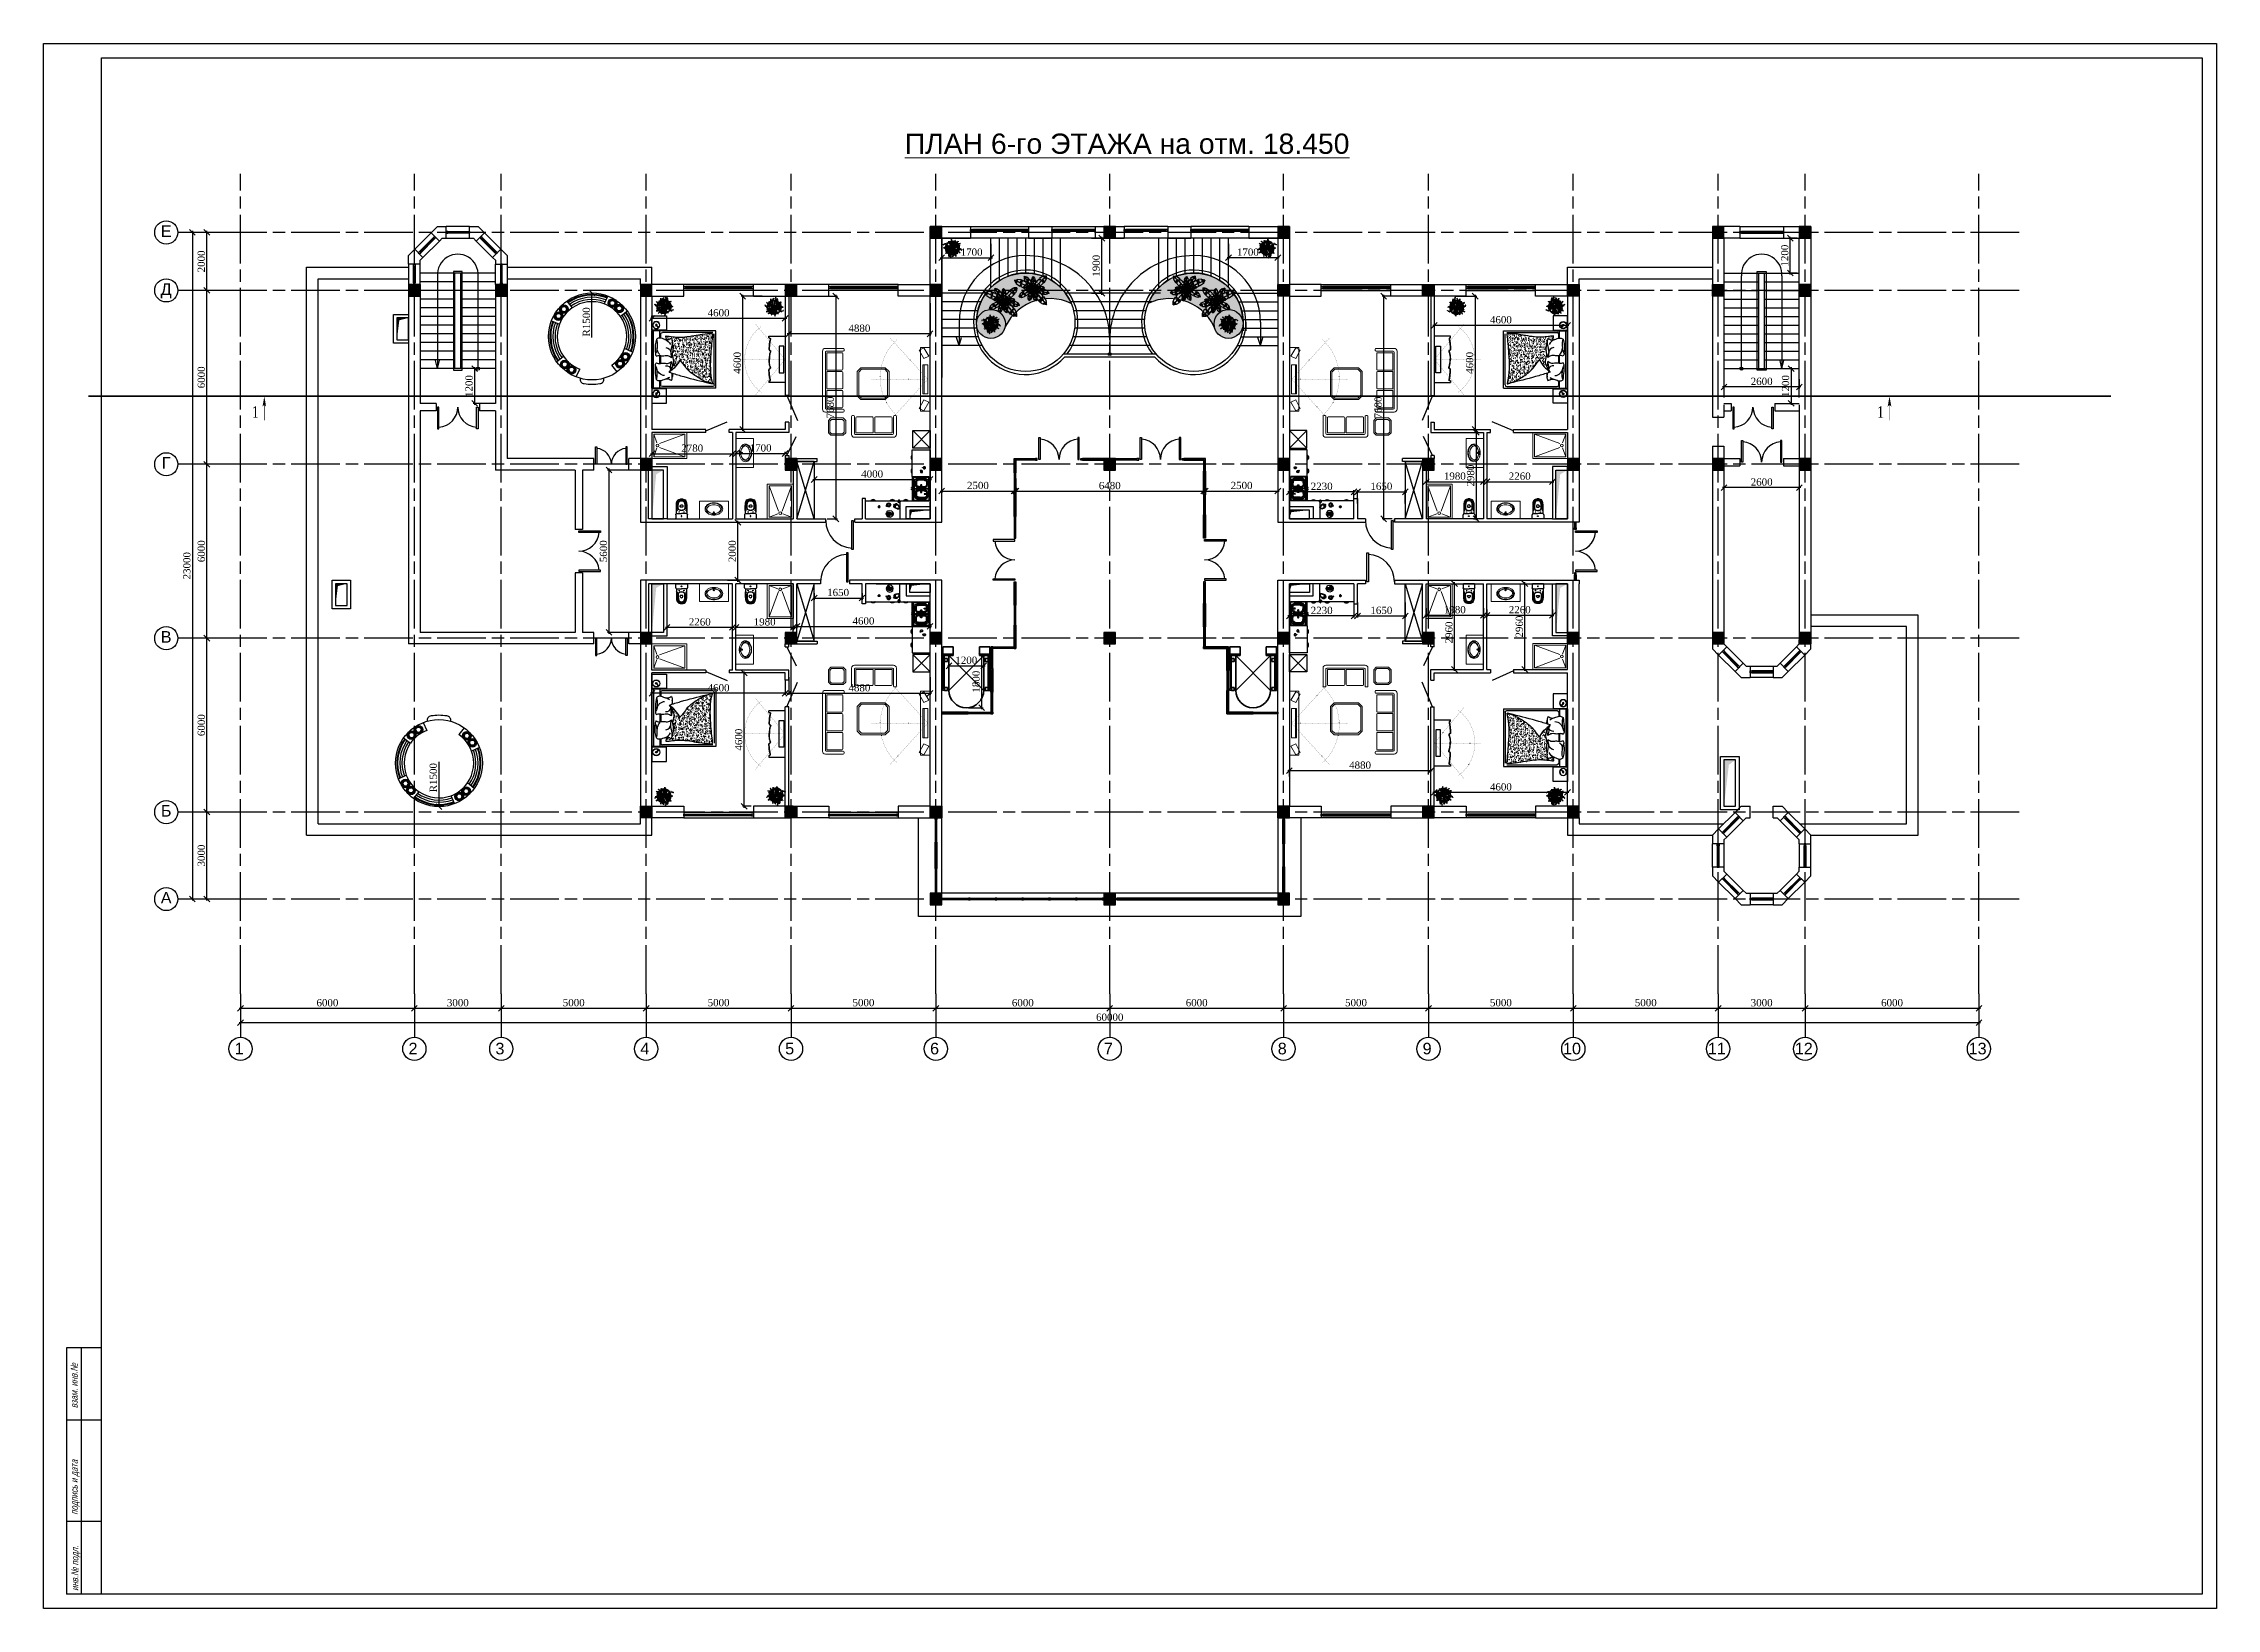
# Model space of a CAD drawing. Header units: inches. Extents: x 2870606 to 3671143, y -733551 to -473558.
# Drawn here: x 3519143 to 3594143, y -545903 to -491903 of the extents above; entities that cross this region are included whole.
import ezdxf

# ---------------------------------------------------------------- set-up
doc = ezdxf.new("R2010")
doc.units = ezdxf.units.IN
doc.header["$MEASUREMENT"] = 0
for name, pattern in [('ACAD_ISO07W100', [3, 0, -3]), ('ACAD_ISO08W100', [36, 24, -3, 6, -3]), ('NIEIOIAY', [0])]:
    doc.linetypes.add(name, pattern=pattern)
for name, color, linetype in [('01', 7, 'Continuous'), ('100_FURNITURE', 25, 'Continuous'), ('100_TREE', 64, 'Continuous'), ('A_Windows', 160, 'Continuous'), ('SANFURN', 140, 'Continuous'), ('Trees', 92, 'Continuous'), ('МЕБЕЛИРОВКА', 7, 'Continuous'), ('ђЂЊЉЂ', 7, 'Continuous')]:
    doc.layers.add(name, color=color, linetype=linetype)
doc.layers.add('_0', color=7, linetype='Continuous', lineweight=25)
doc.layers.add('Cashpo', color=25, linetype='Continuous', lineweight=25)
doc.styles.add('ira', font='arial.ttf', dxfattribs={"height": 3})
doc.styles.add('J~stule', font='dutch.ttf')
doc.styles.add('style1', font='times.ttf')
doc.styles.add('стиль3', font='arial.ttf', dxfattribs={"height": 250})
doc.linetypes.add('FENCELINE1', pattern='A,0.25,-0.1,[133,ltypeshp.shx,S=0.1,R=0,X=-0.1,Y=0],-0.1,1', length=1.45)
doc.dimstyles.new('J~style', dxfattribs={"dimscale": 100, "dimtxt": 2.5, "dimasz": 2, "dimexe": 0.55, "dimexo": 0.725, "dimtad": 1, "dimdec": 0, "dimdsep": 46, "dimtxsty": 'J~stule', "dimblk": 'OBLIQUE', "dimcen": 2, "dimdle": 0.5, "dimadec": 0, "dimazin": 0, "dimtfac": 1, "dimtdec": 0, "dimtmove": 0, "dimatfit": 3, "dimfxl": 1, "dimarcsym": 0})

msp = doc.modelspace()

# ---------------------------------------------------------------- texts
at = {"style": 'style1', "width": 0.8}
for p in [(3526335.1, -504818.08), (3582425.45, -504818.08)]:
    msp.add_text('1', height=400, dxfattribs=at).set_placement(p)
at = {"linetype": 'Continuous', "char_height": 400, "attachment_point": 2, "style": 'стиль3'}
for s, insert in [('Е', (3523377.91, -498177.16)), ('Д', (3523377.91, -500177.16)), ('Г', (3523377.91, -506177.16)), ('В', (3523377.91, -512177.16)), ('Б', (3523377.91, -518177.16)), ('А', (3523377.91, -521177.16)), ('1', (3525897.4, -526382.35)), ('2', (3531897.4, -526382.35)), ('3', (3534897.4, -526382.35)), ('4', (3539897.4, -526382.35)), ('5', (3544897.4, -526382.35)), ('6', (3549897.4, -526382.35)), ('7', (3555897.4, -526382.35)), ('8', (3561897.4, -526382.35)), ('9', (3566897.4, -526382.35)), ('10', (3571897.4, -526382.35)), ('12', (3579897.4, -526382.35)), ('13', (3585897.4, -526382.35))]:
    msp.add_mtext(s, dxfattribs=dict(at, insert=insert))
at = {"linetype": 'Continuous', "insert": (3576897.4, -526382.35), "char_height": 400, "width": 147.3397, "attachment_point": 2, "style": 'стиль3'}
msp.add_mtext('11', dxfattribs=at)
at = {"layer": '01', "lineweight": 20, "style": 'ira'}
msp.add_text('%%UПЛАН 6-го ЭТАЖА на отм. 18.450', height=700, dxfattribs=at).set_placement((3548869.62, -495711.48))
at = {"layer": 'ђЂЊЉЂ', "color": 7, "linetype": 'Continuous', "lineweight": 20, "style": 'ira', "oblique": 15, "width": 0.8}
for s, p in [('взам. инв.№', (3520321.13, -538992.8)), ('подпись и дата', (3520326.12, -542669.08)), ('инв.№ подл.', (3520347.16, -545296.62))]:
    msp.add_text(s, height=240, rotation=90, dxfattribs=at).set_placement(p)

# ---------------------------------------------------------------- blocks, each defined once
blk = doc.blocks.new('uouyotyolt')
at = {"layer": 'SANFURN', "lineweight": 15}
for p, q in [((2860162, 280611), (2860049, 280919)), ((2861129, 280919), (2860255, 280599)), ((2860161, 280439), (2860049, 280139)), ((2861129, 280139), (2860253, 280464))]:
    blk.add_line(p, q, dxfattribs=at)
for points in [[(2859989, 280079), (2859989, 280979), (2861189, 280979), (2861189, 280079)], [(2860049, 280139), (2860049, 280919), (2861129, 280919), (2861129, 280139)]]:
    blk.add_lwpolyline(points, close=True, dxfattribs=at)
blk.add_circle((2860183, 280529), 48, dxfattribs=at)
blk = doc.blocks.new('_Oblique')
at = {"color": 0, "linetype": 'ByBlock', "lineweight": -2}
blk.add_line((-0.5, -0.5), (0.5, 0.5), dxfattribs=at)
blk = doc.blocks.new('*D813')
at = {"color": 0, "lineweight": -2, "transparency": 16777216}
for p, q in [((3565736, -500623), (3565343, -500623)), ((3565398, -500573), (3565398, -508353)), ((3565696, -508303), (3565343, -508303))]:
    blk.add_line(p, q, dxfattribs=at)
at = {"layer": 'Defpoints', "color": 0, "lineweight": 35, "transparency": 16777216}
for p in [(3565808, -500623), (3565398, -508303), (3565769, -508303)]:
    blk.add_point(p, dxfattribs=at)
at = {"color": 0, "lineweight": -2, "transparency": 16777216, "xscale": 200, "yscale": 200, "zscale": 200}
for p, rotation in [((3565398, -500623), 90), ((3565398, -508303), 270)]:
    blk.add_blockref('_Oblique', p, dxfattribs=dict(at, rotation=rotation))
at = {"color": 0, "transparency": 16777216, "insert": (3565208, -504463), "char_height": 250, "attachment_point": 5, "rotation": 90, "style": 'J~stule'}
blk.add_mtext('7680', dxfattribs=at)
blk = doc.blocks.new('cu')
at = {"layer": '_0'}
for p, q in [((0, 0), (0, 186)), ((0, -2), (0, 0)), ((18, 200), (141, 200)), ((180, 164), (180, 0)), ((180, -2), (180, 0)), ((279, 159), (261, 176)), ((437, 47), (424, 47)), ((0, -5), (0, -2)), ((0, -191), (0, -5)), ((141, -205), (18, -205)), ((180, -2), (180, -5)), ((180, -169), (180, -5)), ((279, -164), (261, -181)), ((437, -52), (424, -52))]:
    blk.add_line(p, q, dxfattribs=at)
for centre, radius in [((90, -2), 13.5), ((90, -2), 13.5), ((236, 80), 7.5), ((236, -85), 7.5)]:
    blk.add_circle(centre, radius, dxfattribs=at)
for centre, radius, start, end in [((8, 186), 8, 155.21151, 180.00003), ((18, 180), 20, 90, 150.98314), ((141, 181), 19, 34.93724, 90), ((165, 198), 10, 214.93724, 253.78478), ((155, 164), 25, 23.37762, 73.78478), ((383, -5322), 5500, 89.29054, 92.13617), ((155, 164), 25, 360, 23.37762), ((293, 173), 20, 225, 270.93637), ((485, 0), 200, 160.01601, 180), ((485, 0), 200, 180, 180.71622), ((485, 0), 196, 160.01601, 180), ((485, 0), 196, 180, 180.73083), ((383, -5322), 5476, 89.29054, 90.93637), ((368, 43), 75, 90.1648, 160.01601), ((368, 43), 71, 90.1648, 160.01601), ((383, -5322), 5440, 89.29054, 90.1648), ((383, -5322), 5436, 89.29054, 90.1648), ((582, 0), 180, 170.28485, 180), ((424, 27), 20, 90, 170.28485), ((437, 0), 47, 0, 90), ((444, -373), 490, 75.46051, 89.29054), ((444, -373), 486, 75.46051, 89.29054), ((444, -373), 550, 75.46051, 89.29054), ((444, -373), 526, 75.46051, 89.29054), ((437, 0), 47, 356.95091, 0), ((549, 30), 70, 8.81618, 75.46052), ((549, 30), 74, 8.81618, 75.46052), ((549, 30), 110, 8.81618, 75.46052), ((549, 30), 134, 8.81618, 75.46052), ((355, 0), 266, 0, 8.81618), ((355, 0), 266, 359.4615, 0), ((355, 0), 270, 0, 8.81618), ((355, 0), 270, 359.46948, 0), ((355, 0), 306, 0, 8.81618), ((355, 0), 306, 359.53189, 0), ((355, 0), 330, 0, 8.81618), ((8, -191), 8, 179.99997, 204.78849), ((18, -185), 20, 209.01686, 270), ((141, -186), 19, 270, 325.06276), ((165, -203), 10, 106.21522, 145.06276), ((155, -169), 25, 286.21522, 336.62238), ((155, -169), 25, 336.62238, 0), ((383, 5317), 5500, 267.86383, 270.70946), ((293, -178), 20, 89.06363, 135), ((485, -5), 200, 179.28378, 180), ((485, -5), 200, 180, 199.98399), ((485, -5), 196, 179.26917, 180), ((485, -5), 196, 180, 199.98399), ((383, 5317), 5476, 269.06363, 270.70946), ((368, -48), 75, 199.98399, 269.8352), ((368, -48), 71, 199.98399, 269.8352), ((383, 5317), 5436, 269.8352, 270.70946), ((383, 5317), 5440, 269.8352, 270.70946), ((582, 0), 180, 180, 180.7958), ((582, -5), 180, 179.2042, 180), ((582, -5), 180, 180, 189.71515), ((424, -32), 20, 189.71515, 270), ((437, -5), 47, 270, 0), ((444, 368), 486, 270.70946, 284.53949), ((444, 368), 490, 270.70946, 284.53949), ((444, 368), 526, 270.70946, 284.53949), ((444, 368), 550, 270.70946, 284.53949), ((437, -5), 47, 0, 3.04909), ((549, -35), 70, 284.53948, 351.18382), ((549, -35), 74, 284.53948, 351.18382), ((549, -35), 110, 284.53948, 351.18382), ((549, -35), 134, 284.53948, 351.18382), ((355, -5), 266, 351.18382, 0), ((355, -5), 266, 0, 0.5385), ((355, -5), 270, 351.18382, 0), ((355, -5), 270, 0, 0.53052), ((355, -5), 306, 351.18382, 0), ((355, -5), 306, 0, 0.46811), ((355, -5), 330, 351.18382, 0), ((355, 0), 330, 359.56594, 0), ((355, -5), 330, 0, 0.43406)]:
    blk.add_arc(centre, radius, start, end, dxfattribs=at)
blk = doc.blocks.new('ITYIR6')
at = {"lineweight": 13, "elevation": -59}
blk.add_lwpolyline([(2899772, 225462), (2899772, 224862), (2898772, 224862), (2898772, 225462)], dxfattribs=at)
at = {"lineweight": 13}
for centre, radius in [((2899220, 225325, -59), 9.72), ((2899272, 225255, -59), 23.1), ((2899272, 225325, -59), 17.3), ((2899272, 225255, -59), 14.7), ((2899272, 225325, -59), 10.5), ((2899324, 225325, -59), 9.72)]:
    blk.add_circle(centre, radius, dxfattribs=at)
for centre, radius, start, end in [((2899119, 225134, -59), 152, 149.37391, 180), ((2899119, 225134, -59), 152, 180, 210.62609), ((2899192, 225090, -59), 237, 124.97931, 149.37391), ((2899192, 225177, -59), 237, 210.62609, 235.02069), ((2899119, 225115, -59), 119, 147.63235, 180), ((2899119, 225115, -59), 119, 180, 212.36765), ((2899192, 225069, -59), 206, 123.16508, 147.63235), ((2899192, 225162, -59), 206, 212.36765, 236.83492), ((2899135, 225141, -59), 100, 147.18544, 180), ((2899135, 225141, -59), 100, 180, 212.81456), ((2899201, 225099, -59), 178, 122.71568, 147.18544), ((2899201, 225183, -59), 178, 212.81456, 237.28432), ((2899241, 225021, -59), 321, 106.16225, 124.97931), ((2899240, 224995, -59), 294, 105.14659, 123.16508), ((2899244, 225032, -59), 258, 104.90006, 122.71568), ((2899244, 225250, -59), 258, 237.28432, 255.09994), ((2899272, 224913, -59), 434, 90, 106.16225), ((2899272, 224878, -59), 415, 90, 105.14659), ((2899272, 224926, -59), 367, 90, 104.90006), ((2899272, 225356, -59), 367, 255.09994, 270), ((2899272, 224913, -59), 434, 73.83775, 90), ((2899272, 224926, -59), 367, 75.09994, 90), ((2899272, 224878, -59), 415, 74.85341, 90), ((2899272, 225356, -59), 367, 270, 284.90006), ((2899300, 225032, -59), 258, 57.28432, 75.09994), ((2899300, 225250, -59), 258, 284.90006, 302.71568), ((2899304, 224995, -59), 294, 56.83492, 74.85341), ((2899304, 225021, -59), 321, 55.02069, 73.83775), ((2899343, 225099, -59), 178, 32.81456, 57.28432), ((2899343, 225183, -59), 178, 302.71568, 327.18544), ((2899352, 225069, -59), 206, 32.36765, 56.83492), ((2899352, 225162, -59), 206, 303.16508, 327.63235), ((2899352, 225090, -59), 237, 30.62609, 55.02069), ((2899352, 225177, -59), 237, 304.97931, 329.37391), ((2899409, 225141, -59), 100, 0, 32.81456), ((2899409, 225141, -59), 100, 327.18544, 0), ((2899425, 225115, -59), 119, 0, 32.36765), ((2899425, 225115, -59), 119, 327.63235, 0), ((2899425, 225134, -59), 152, 0, 30.62609), ((2899425, 225134, -59), 152, 329.37391, 0), ((2899241, 225246, -59), 321, 235.02069, 253.83775), ((2899240, 225236, -59), 294, 236.83492, 254.85341), ((2899272, 225355, -59), 434, 253.83775, 270), ((2899272, 225353, -59), 415, 254.85341, 270), ((2899272, 225353, -59), 415, 270, 285.14659), ((2899272, 225355, -59), 434, 270, 286.16225), ((2899304, 225236, -59), 294, 285.14659, 303.16508), ((2899304, 225246, -59), 321, 286.16225, 304.97931)]:
    blk.add_arc(centre, radius, start, end, dxfattribs=at)
blk = doc.blocks.new('iy6tito6ot76o')
at = {"layer": '100_FURNITURE'}
h = blk.add_hatch(dxfattribs=at)
h.set_pattern_fill('AR-CONC', color=256, angle=180, style=0)
h.set_pattern_definition([(230, (2869573.83, 216895.09), (-182.18467, 15.9391), [19.05, -209.55]), (175, (2869573.83, 216895.1), (35.2428, -191.05664), [15.24, -167.64]), (280.451, (2869558.65, 216896.42), (-146.9425, -175.1167), [16.19, -178.09]), (226.1842, (2869573.83, 216844.3), (-271.079, 42.0423), [28.575, -314.325]), (276.6356, (2869551.24, 216847.8), (-237.4042, -247.4256), [24.285, -267.135]), (171.184, (2869573.83, 216844.3), (-237.4046, -247.4251), [22.86, -251.46]), (201, (2869548.43, 216856.99), (-151.6149, 102.2655), [19.05, -209.55]), (146, (2869548.43, 216857), (-61.802, -184.188), [15.24, -167.64]), (251.4514, (2869535.8, 216865.51), (-213.4165, -81.92286), [16.19, -178.09]), (217.5, (2869573.83, 216895.09), (-3.0886, -84.55504), [0, -165.608, 0, -170.18, 0, -168.275]), (187.5, (2869573.83, 216895.09), (-66.81966, -100.18057), [0, -97.028, 0, -161.798, 0, -64.135]), (147.5, (2869630.474, 216895.09), (-135.590595, 5.72874), [0, -63.5, 0, -198.12, 0, -262.89]), (137.5, (2869655.87, 216895.09), (-148.12918, -25.4265), [0, -82.55, 0, -131.572, 0, -186.69])])
edge = h.paths.add_edge_path()
edge.add_spline(control_points=[(2850367, 262864), (2850389, 262655), (2850441, 262170), (2850464, 261480), (2850367, 261149), (2850389, 261157), (2850404, 261162), (2850405, 261162)], knot_values=[5766.267478, 5766.267478, 5766.267478, 5766.267478, 6326.544882, 7063.125625, 7075.853468, 7104.137891, 7105.215597, 7105.215597, 7105.215597, 7105.215597], degree=3, periodic=0)
edge.add_spline(control_points=[(2850405, 261162), (2850593, 261225), (2850752, 261296), (2851288, 261646), (2851309, 261782), (2851491, 261983), (2851582, 261825), (2851683, 261708), (2851788, 261619), (2851870, 261557), (2851833, 261609), (2851812, 261639), (2851803, 261654)], knot_values=[7105.215597, 7105.215597, 7105.215597, 7105.215597, 7482.255608, 7822.118426, 8365.070605, 8376.683952, 8384.467459, 8620.875161, 8806.816714, 8824.217175, 8839.174614, 8855.523867, 8855.523867, 8855.523867, 8855.523867], degree=3, periodic=0)
edge.add_arc((2851966, 261616), 168, 526.97885, 526.97996, ccw=False)
edge.add_spline(control_points=[(2851803, 261654), (2851779, 261690), (2851761, 261721), (2851746, 261748)], knot_values=[8855.523867, 8855.523867, 8855.523867, 8855.523867, 8895.532423, 8895.532423, 8895.532423, 8895.532423], degree=3, periodic=0)
edge.add_spline(control_points=[(2851746, 261748), (2851694, 261847), (2851704, 261964), (2851730, 262097), (2851752, 262174)], knot_values=[8895.532423, 8895.532423, 8895.532423, 8895.532423, 9041.086843, 9254.378307, 9254.378307, 9254.378307, 9254.378307], degree=3, periodic=0)
edge.add_spline(control_points=[(2851752, 262174), (2851739, 262219), (2851707, 262358), (2851737, 262502), (2851758, 262599)], knot_values=[94.285977, 94.285977, 94.285977, 94.285977, 220.862167, 485.908125, 485.908125, 485.908125, 485.908125], degree=3, periodic=0)
edge.add_spline(control_points=[(2851758, 262599), (2851758, 262604), (2851760, 262648), (2851772, 262691), (2851784, 262730)], knot_values=[0, 0, 0, 0, 13.110285, 122.324981, 122.324981, 122.324981, 122.324981], degree=3, periodic=0)
edge.add_spline(control_points=[(2851784, 262730), (2851826, 262706), (2851881, 262674), (2851941, 262674), (2851955, 262676)], knot_values=[0, 0, 0, 0, 126.546295, 167.288555, 167.288555, 167.288555, 167.288555], degree=3, periodic=0)
edge.add_spline(control_points=[(2851955, 262676), (2851965, 262711), (2851975, 262753), (2851982, 262813), (2851747, 262791), (2851480, 262735), (2850870, 262853), (2850439, 262907), (2850514, 262886), (2850371, 262899), (2850368, 262874), (2850367, 262864)], knot_values=[3985.05903, 3985.05903, 3985.05903, 3985.05903, 4080.88352, 4095.097586, 4129.948642, 4553.773643, 5047.299708, 5447.379817, 5706.978712, 5742.134282, 5766.267478, 5766.267478, 5766.267478, 5766.267478], degree=3, periodic=0)
for p, q in [((2852460, 263510), (2851960, 263510)), ((2851960, 263510), (2851960, 263009)), ((2852460, 263009), (2852460, 263510)), ((2850252, 261010), (2850252, 262990)), ((2850252, 262990), (2852460, 262990)), ((2850307, 261120), (2850307, 262880)), ((2850362, 262935), (2852100, 262935)), ((2851960, 263009), (2852460, 263009)), ((2852155, 262737), (2852155, 262880)), ((2852185, 262741), (2852185, 262990)), ((2852226, 263094), (2852294, 263170)), ((2852294, 263170), (2852245, 263080)), ((2852405, 261010), (2852405, 262990)), ((2852460, 261010), (2852460, 262990)), ((2852155, 261867), (2852155, 262132)), ((2852185, 261862), (2852185, 262137)), ((2850252, 261010), (2852460, 261010)), ((2850362, 261065), (2852100, 261065)), ((2852155, 261120), (2852155, 261263)), ((2852185, 261010), (2852185, 261258)), ((2851960, 260490), (2851960, 260990)), ((2851960, 260990), (2852460, 260990)), ((2852460, 260490), (2851960, 260490)), ((2852226, 260905), (2852294, 260830)), ((2852294, 260830), (2852245, 260920)), ((2852460, 260990), (2852460, 260490))]:
    blk.add_line(p, q, dxfattribs=at)
for centre, radius in [((2852309, 263185), 123), ((2852309, 263185), 117), ((2852309, 263185), 27), ((2852309, 263185), 21.3), ((2852309, 263185), 10), ((2852309, 260814), 123), ((2852309, 260814), 117), ((2852309, 260814), 27), ((2852309, 260814), 21.3), ((2852309, 260814), 10)]:
    blk.add_circle(centre, radius, dxfattribs=at)
for centre, radius, start, end in [((2852103, 262398), 303, 106.10155, 156.90491), ((2852100, 262880), 55, 0, 90), ((2851966, 261616), 168, 82.30633, 166.97918), ((2852003, 262221), 196, 95.30374, 182.10826), ((2852009, 262387), 275, 310.1552, 1.89049), ((2850362, 261120), 55, 180, 270), ((2852099, 261736), 432, 234.77821, 256.11832), ((2852005, 261737), 293, 274.16106, 352.34383), ((2852100, 261120), 55, 270, 0)]:
    blk.add_arc(centre, radius, start, end, dxfattribs=at)
for points, knots in [([(2851955, 262676), (2851965, 262711), (2851975, 262753), (2851982, 262813), (2851747, 262791), (2851480, 262735), (2850870, 262853), (2850439, 262907), (2850514, 262886), (2850371, 262899), (2850368, 262874), (2850367, 262864)], [3985.05903, 3985.05903, 3985.05903, 3985.05903, 4080.88352, 4095.097586, 4129.948642, 4553.773643, 5047.299708, 5447.379817, 5706.978712, 5742.134282, 5766.267478, 5766.267478, 5766.267478, 5766.267478]), ([(2850367, 262864), (2850389, 262655), (2850441, 262170), (2850464, 261480), (2850367, 261149), (2850586, 261222), (2850752, 261296), (2851288, 261646), (2851309, 261782), (2851491, 261983), (2851582, 261825), (2851683, 261708), (2851788, 261619), (2851870, 261557), (2851692, 261806), (2851700, 261943), (2851730, 262097), (2851752, 262174)], [5766.267478, 5766.267478, 5766.267478, 5766.267478, 6326.544882, 7063.125625, 7075.853468, 7104.137891, 7482.255608, 7822.118426, 8365.070605, 8376.683952, 8384.467459, 8620.875161, 8806.816714, 8824.217175, 8839.174614, 9041.086843, 9254.378307, 9254.378307, 9254.378307, 9254.378307]), ([(2851803, 261654), (2851806, 261671), (2851818, 261761), (2851799, 261852), (2851784, 261926)], [355.798164, 355.798164, 355.798164, 355.798164, 402.016842, 604.685285, 604.685285, 604.685285, 604.685285]), ([(2851784, 261269), (2851772, 261308), (2851747, 261396), (2851764, 261485), (2851775, 261535)], [0, 0, 0, 0, 109.214696, 246.634525, 246.634525, 246.634525, 246.634525])]:
    blk.add_open_spline(points, degree=3, knots=knots, dxfattribs=at)
for points in [[(2851784, 262074), (2851725, 262309), (2851758, 262599)], [(2851784, 262730), (2851758, 262613), (2851809, 262295), (2851784, 262074)], [(2851784, 262730), (2851912, 262676), (2852055, 262702), (2852221, 262739), (2852306, 262696)], [(2852306, 262696), (2852278, 262599), (2852283, 262434), (2852306, 262275), (2852339, 262207), (2852306, 262109)], [(2852306, 262696), (2852349, 262509), (2852338, 262211)], [(2852306, 262109), (2852244, 262136), (2852092, 262124), (2851923, 262136), (2851784, 262074)], [(2852306, 261890), (2852244, 261863), (2852092, 261875), (2851923, 261863), (2851784, 261926)], [(2852306, 261303), (2852278, 261400), (2852283, 261565), (2852306, 261724), (2852339, 261792), (2852306, 261890)], [(2852306, 261303), (2852339, 261586), (2852340, 261807)], [(2851867, 261563), (2851469, 261440), (2850580, 261207), (2850379, 261155)], [(2851784, 261269), (2851912, 261323), (2852055, 261297), (2852221, 261260), (2852306, 261303)]]:
    blk.add_spline(points, degree=3, dxfattribs=at)
for points in [[(2851784, 261926), (2851769, 261867), (2851755, 261808), (2851746, 261748)], [(2851744, 261525), (2851747, 261482), (2851753, 261439), (2851758, 261395)]]:
    blk.add_open_spline(points, degree=3, dxfattribs=at)
blk = doc.blocks.new('chdhdgh')
at = {"linetype": 'ACAD_ISO07W100', "ltscale": 10}
for q in [(2557764, -523235), (2558335, -524460), (2557764, -525686)]:
    blk.add_line((2556735, -524460), q, dxfattribs=at)
at = {"linetype": 'NIEIOIAY'}
for p, q in [((2557295, -523660), (2556735, -523660)), ((2557295, -523660), (2556735, -523660)), ((2556735, -523660), (2556735, -525260)), ((2557295, -523717), (2557295, -523660)), ((2557295, -523717), (2557295, -523660)), ((2556735, -525260), (2557295, -525260)), ((2556735, -525260), (2557295, -525260)), ((2557295, -525203), (2557295, -525260)), ((2557295, -525203), (2557295, -525260))]:
    blk.add_line(p, q, dxfattribs=at)
at = {"linetype": 'Continuous'}
for p, q in [((2557238, -524162), (2557237, -524170)), ((2557238, -524162), (2557237, -524170)), ((2557237, -524170), (2557237, -524178)), ((2557237, -524170), (2557237, -524178)), ((2557237, -524178), (2557239, -524188)), ((2557237, -524178), (2557239, -524188)), ((2557242, -524155), (2557238, -524162)), ((2557242, -524155), (2557238, -524162)), ((2557239, -524188), (2557242, -524198)), ((2557239, -524188), (2557242, -524198)), ((2557250, -524151), (2557242, -524155)), ((2557250, -524151), (2557242, -524155)), ((2557242, -524198), (2557246, -524209)), ((2557242, -524198), (2557246, -524209)), ((2557246, -523744), (2557245, -523749)), ((2557246, -523744), (2557245, -523749)), ((2557245, -523749), (2557245, -523755)), ((2557245, -523749), (2557245, -523755)), ((2557245, -523755), (2557246, -523761)), ((2557245, -523755), (2557246, -523761)), ((2557247, -523739), (2557246, -523744)), ((2557247, -523739), (2557246, -523744)), ((2557246, -523761), (2557247, -523766)), ((2557246, -523761), (2557247, -523766)), ((2557246, -524209), (2557250, -524219)), ((2557246, -524209), (2557250, -524219)), ((2557250, -523734), (2557247, -523739)), ((2557250, -523734), (2557247, -523739)), ((2557247, -523766), (2557248, -523772)), ((2557247, -523766), (2557248, -523772)), ((2557248, -524162), (2557247, -524170)), ((2557248, -524162), (2557247, -524170)), ((2557247, -524170), (2557247, -524178)), ((2557247, -524170), (2557247, -524178)), ((2557247, -524178), (2557249, -524188)), ((2557247, -524178), (2557249, -524188)), ((2557248, -523772), (2557250, -523778)), ((2557248, -523772), (2557250, -523778)), ((2557252, -524155), (2557248, -524162)), ((2557252, -524155), (2557248, -524162)), ((2557249, -524188), (2557252, -524198)), ((2557249, -524188), (2557252, -524198)), ((2557254, -523728), (2557250, -523734)), ((2557254, -523728), (2557250, -523734)), ((2557250, -523778), (2557258, -523814)), ((2557250, -523778), (2557258, -523814)), ((2557251, -524150), (2557250, -524151)), ((2557251, -524150), (2557250, -524151)), ((2557250, -524219), (2557263, -524268)), ((2557250, -524219), (2557263, -524268)), ((2557252, -524150), (2557251, -524150)), ((2557252, -524150), (2557251, -524150)), ((2557254, -524149), (2557252, -524150)), ((2557254, -524149), (2557252, -524150)), ((2557259, -524151), (2557252, -524155)), ((2557259, -524151), (2557252, -524155)), ((2557252, -524198), (2557256, -524209)), ((2557252, -524198), (2557256, -524209)), ((2557260, -523724), (2557254, -523728)), ((2557260, -523724), (2557254, -523728)), ((2557255, -524149), (2557254, -524149)), ((2557255, -524149), (2557254, -524149)), ((2557256, -523744), (2557255, -523749)), ((2557256, -523744), (2557255, -523749)), ((2557255, -523749), (2557255, -523755)), ((2557255, -523749), (2557255, -523755)), ((2557255, -523755), (2557256, -523761)), ((2557255, -523755), (2557256, -523761)), ((2557257, -524148), (2557255, -524149)), ((2557257, -524148), (2557255, -524149)), ((2557257, -523739), (2557256, -523744)), ((2557257, -523739), (2557256, -523744)), ((2557256, -523761), (2557257, -523766)), ((2557256, -523761), (2557257, -523766)), ((2557256, -524209), (2557259, -524219)), ((2557256, -524209), (2557259, -524219)), ((2557259, -523734), (2557257, -523739)), ((2557259, -523734), (2557257, -523739)), ((2557257, -523766), (2557258, -523772)), ((2557257, -523766), (2557258, -523772)), ((2557258, -524148), (2557257, -524148)), ((2557258, -524148), (2557257, -524148)), ((2557258, -523772), (2557259, -523778)), ((2557258, -523772), (2557259, -523778)), ((2557258, -523814), (2557264, -523850)), ((2557258, -523814), (2557264, -523850)), ((2557259, -524147), (2557258, -524148)), ((2557259, -524147), (2557258, -524148)), ((2557264, -523728), (2557259, -523734)), ((2557264, -523728), (2557259, -523734)), ((2557259, -523778), (2557268, -523814)), ((2557259, -523778), (2557268, -523814)), ((2557261, -524147), (2557259, -524147)), ((2557261, -524147), (2557259, -524147)), ((2557261, -524150), (2557259, -524151)), ((2557261, -524150), (2557259, -524151)), ((2557259, -524219), (2557273, -524268)), ((2557259, -524219), (2557273, -524268)), ((2557266, -523721), (2557260, -523724)), ((2557266, -523721), (2557260, -523724)), ((2557270, -524142), (2557261, -524147)), ((2557270, -524142), (2557261, -524147)), ((2557262, -524150), (2557261, -524150)), ((2557262, -524150), (2557261, -524150)), ((2557264, -524149), (2557262, -524150)), ((2557264, -524149), (2557262, -524150)), ((2557270, -523724), (2557264, -523728)), ((2557270, -523724), (2557264, -523728)), ((2557264, -523850), (2557270, -523887)), ((2557264, -523850), (2557270, -523887)), ((2557265, -524149), (2557264, -524149)), ((2557265, -524149), (2557264, -524149)), ((2557266, -524148), (2557265, -524149)), ((2557266, -524148), (2557265, -524149)), ((2557272, -523719), (2557266, -523721)), ((2557272, -523719), (2557266, -523721)), ((2557268, -524148), (2557266, -524148)), ((2557268, -524148), (2557266, -524148)), ((2557268, -523814), (2557274, -523850)), ((2557268, -523814), (2557274, -523850)), ((2557269, -524147), (2557268, -524148)), ((2557269, -524147), (2557268, -524148)), ((2557271, -524147), (2557269, -524147)), ((2557271, -524147), (2557269, -524147)), ((2557275, -523721), (2557270, -523724)), ((2557275, -523721), (2557270, -523724)), ((2557270, -523887), (2557275, -523923)), ((2557270, -523887), (2557275, -523923)), ((2557276, -524135), (2557270, -524142)), ((2557276, -524135), (2557270, -524142)), ((2557279, -524142), (2557271, -524147)), ((2557279, -524142), (2557271, -524147)), ((2557277, -523718), (2557272, -523719)), ((2557277, -523718), (2557272, -523719)), ((2557274, -523850), (2557280, -523887)), ((2557274, -523850), (2557280, -523887)), ((2557281, -523719), (2557275, -523721)), ((2557281, -523719), (2557275, -523721)), ((2557275, -523923), (2557278, -523960)), ((2557275, -523923), (2557278, -523960)), ((2557281, -524127), (2557276, -524135)), ((2557281, -524127), (2557276, -524135)), ((2557281, -523717), (2557277, -523718)), ((2557281, -523717), (2557277, -523718)), ((2557278, -523960), (2557281, -523997)), ((2557278, -523960), (2557281, -523997)), ((2557286, -524135), (2557279, -524142)), ((2557286, -524135), (2557279, -524142)), ((2557280, -523887), (2557285, -523923)), ((2557280, -523887), (2557285, -523923)), ((2557284, -523717), (2557281, -523717)), ((2557284, -523717), (2557281, -523717)), ((2557287, -523718), (2557281, -523719)), ((2557287, -523718), (2557281, -523719)), ((2557281, -523997), (2557284, -524034)), ((2557281, -523997), (2557284, -524034)), ((2557284, -524117), (2557281, -524127)), ((2557284, -524117), (2557281, -524127)), ((2557285, -523717), (2557284, -523717)), ((2557285, -523717), (2557284, -523717)), ((2557284, -524034), (2557285, -524071)), ((2557284, -524034), (2557285, -524071)), ((2557285, -524106), (2557284, -524117)), ((2557285, -524106), (2557284, -524117)), ((2557285, -523923), (2557288, -523960)), ((2557285, -523923), (2557288, -523960)), ((2557285, -524071), (2557286, -524083)), ((2557285, -524071), (2557286, -524083)), ((2557286, -524095), (2557285, -524106)), ((2557286, -524095), (2557285, -524106)), ((2557286, -524083), (2557286, -524095)), ((2557286, -524083), (2557286, -524095)), ((2557291, -524127), (2557286, -524135)), ((2557291, -524127), (2557286, -524135)), ((2557291, -523717), (2557287, -523718)), ((2557291, -523717), (2557287, -523718)), ((2557288, -523960), (2557291, -523997)), ((2557288, -523960), (2557291, -523997)), ((2557294, -523717), (2557291, -523717)), ((2557294, -523717), (2557291, -523717)), ((2557291, -523997), (2557293, -524034)), ((2557291, -523997), (2557293, -524034)), ((2557293, -524117), (2557291, -524127)), ((2557293, -524117), (2557291, -524127)), ((2557293, -524034), (2557295, -524071)), ((2557293, -524034), (2557295, -524071)), ((2557295, -524106), (2557293, -524117)), ((2557295, -524106), (2557293, -524117)), ((2557295, -523717), (2557294, -523717)), ((2557295, -523717), (2557294, -523717)), ((2557295, -524071), (2557296, -524083)), ((2557295, -524071), (2557296, -524083)), ((2557296, -524095), (2557295, -524106)), ((2557296, -524095), (2557295, -524106)), ((2557296, -524083), (2557296, -524095)), ((2557296, -524083), (2557296, -524095)), ((2557237, -524742), (2557239, -524733)), ((2557237, -524742), (2557239, -524733)), ((2557237, -524751), (2557237, -524742)), ((2557237, -524751), (2557237, -524742)), ((2557238, -524759), (2557237, -524751)), ((2557238, -524759), (2557237, -524751)), ((2557242, -524765), (2557238, -524759)), ((2557242, -524765), (2557238, -524759)), ((2557239, -524733), (2557242, -524722)), ((2557239, -524733), (2557242, -524722)), ((2557242, -524722), (2557246, -524712)), ((2557242, -524722), (2557246, -524712)), ((2557250, -524770), (2557242, -524765)), ((2557250, -524770), (2557242, -524765)), ((2557246, -524712), (2557250, -524702)), ((2557246, -524712), (2557250, -524702)), ((2557247, -524742), (2557249, -524733)), ((2557247, -524742), (2557249, -524733)), ((2557247, -524751), (2557247, -524742)), ((2557247, -524751), (2557247, -524742)), ((2557248, -524759), (2557247, -524751)), ((2557248, -524759), (2557247, -524751)), ((2557252, -524765), (2557248, -524759)), ((2557252, -524765), (2557248, -524759)), ((2557249, -524733), (2557252, -524722)), ((2557249, -524733), (2557252, -524722)), ((2557250, -524702), (2557263, -524653)), ((2557250, -524702), (2557263, -524653)), ((2557251, -524771), (2557250, -524770)), ((2557251, -524771), (2557250, -524770)), ((2557252, -524771), (2557251, -524771)), ((2557252, -524771), (2557251, -524771)), ((2557252, -524722), (2557256, -524712)), ((2557252, -524722), (2557256, -524712)), ((2557259, -524770), (2557252, -524765)), ((2557259, -524770), (2557252, -524765)), ((2557254, -524772), (2557252, -524771)), ((2557254, -524772), (2557252, -524771)), ((2557255, -524772), (2557254, -524772)), ((2557255, -524772), (2557254, -524772)), ((2557257, -524773), (2557255, -524772)), ((2557257, -524773), (2557255, -524772)), ((2557256, -524712), (2557259, -524702)), ((2557256, -524712), (2557259, -524702)), ((2557258, -524773), (2557257, -524773)), ((2557258, -524773), (2557257, -524773)), ((2557259, -524773), (2557258, -524773)), ((2557259, -524773), (2557258, -524773)), ((2557259, -524702), (2557273, -524653)), ((2557259, -524702), (2557273, -524653)), ((2557261, -524771), (2557259, -524770)), ((2557261, -524771), (2557259, -524770)), ((2557261, -524774), (2557259, -524773)), ((2557261, -524774), (2557259, -524773)), ((2557262, -524771), (2557261, -524771)), ((2557262, -524771), (2557261, -524771)), ((2557270, -524779), (2557261, -524774)), ((2557270, -524779), (2557261, -524774)), ((2557264, -524772), (2557262, -524771)), ((2557264, -524772), (2557262, -524771)), ((2557263, -524268), (2557273, -524322)), ((2557263, -524268), (2557273, -524322)), ((2557263, -524653), (2557273, -524599)), ((2557263, -524653), (2557273, -524599)), ((2557265, -524772), (2557264, -524772)), ((2557265, -524772), (2557264, -524772)), ((2557266, -524773), (2557265, -524772)), ((2557266, -524773), (2557265, -524772)), ((2557268, -524773), (2557266, -524773)), ((2557268, -524773), (2557266, -524773)), ((2557269, -524773), (2557268, -524773)), ((2557269, -524773), (2557268, -524773)), ((2557271, -524774), (2557269, -524773)), ((2557271, -524774), (2557269, -524773)), ((2557276, -524786), (2557270, -524779)), ((2557276, -524786), (2557270, -524779)), ((2557270, -525034), (2557275, -524997)), ((2557270, -525034), (2557275, -524997)), ((2557279, -524779), (2557271, -524774)), ((2557279, -524779), (2557271, -524774)), ((2557273, -524268), (2557283, -524322)), ((2557273, -524268), (2557283, -524322)), ((2557273, -524322), (2557280, -524377)), ((2557273, -524322), (2557280, -524377)), ((2557273, -524599), (2557280, -524544)), ((2557273, -524599), (2557280, -524544)), ((2557273, -524653), (2557283, -524599)), ((2557273, -524653), (2557283, -524599)), ((2557275, -524997), (2557278, -524960)), ((2557275, -524997), (2557278, -524960)), ((2557281, -524794), (2557276, -524786)), ((2557281, -524794), (2557276, -524786)), ((2557278, -524960), (2557281, -524923)), ((2557278, -524960), (2557281, -524923)), ((2557286, -524786), (2557279, -524779)), ((2557286, -524786), (2557279, -524779)), ((2557280, -524377), (2557283, -524432)), ((2557280, -524377), (2557283, -524432)), ((2557280, -524544), (2557283, -524489)), ((2557280, -524544), (2557283, -524489)), ((2557280, -525034), (2557285, -524997)), ((2557280, -525034), (2557285, -524997)), ((2557284, -524804), (2557281, -524794)), ((2557284, -524804), (2557281, -524794)), ((2557281, -524923), (2557284, -524886)), ((2557281, -524923), (2557284, -524886)), ((2557283, -524322), (2557289, -524377)), ((2557283, -524322), (2557289, -524377)), ((2557283, -524432), (2557285, -524485)), ((2557283, -524432), (2557285, -524485)), ((2557283, -524489), (2557285, -524436)), ((2557283, -524489), (2557285, -524436)), ((2557283, -524599), (2557289, -524544)), ((2557283, -524599), (2557289, -524544)), ((2557285, -524815), (2557284, -524804)), ((2557285, -524815), (2557284, -524804)), ((2557284, -524886), (2557285, -524849)), ((2557284, -524886), (2557285, -524849)), ((2557286, -524826), (2557285, -524815)), ((2557286, -524826), (2557285, -524815)), ((2557285, -524849), (2557286, -524838)), ((2557285, -524849), (2557286, -524838)), ((2557285, -524997), (2557288, -524960)), ((2557285, -524997), (2557288, -524960)), ((2557291, -524794), (2557286, -524786)), ((2557291, -524794), (2557286, -524786)), ((2557286, -524838), (2557286, -524826)), ((2557286, -524838), (2557286, -524826)), ((2557288, -524960), (2557291, -524923)), ((2557288, -524960), (2557291, -524923)), ((2557289, -524377), (2557293, -524432)), ((2557289, -524377), (2557293, -524432)), ((2557289, -524544), (2557293, -524489)), ((2557289, -524544), (2557293, -524489)), ((2557293, -524804), (2557291, -524794)), ((2557293, -524804), (2557291, -524794)), ((2557291, -524923), (2557293, -524886)), ((2557291, -524923), (2557293, -524886)), ((2557293, -524432), (2557294, -524460)), ((2557293, -524432), (2557294, -524460)), ((2557293, -524489), (2557294, -524460)), ((2557293, -524489), (2557294, -524460)), ((2557295, -524815), (2557293, -524804)), ((2557295, -524815), (2557293, -524804)), ((2557293, -524886), (2557295, -524849)), ((2557293, -524886), (2557295, -524849)), ((2557296, -524826), (2557295, -524815)), ((2557296, -524826), (2557295, -524815)), ((2557295, -524849), (2557296, -524838)), ((2557295, -524849), (2557296, -524838)), ((2557296, -524838), (2557296, -524826)), ((2557296, -524838), (2557296, -524826)), ((2557245, -525166), (2557246, -525160)), ((2557245, -525166), (2557246, -525160)), ((2557245, -525171), (2557245, -525166)), ((2557245, -525171), (2557245, -525166)), ((2557246, -525177), (2557245, -525171)), ((2557246, -525177), (2557245, -525171)), ((2557246, -525160), (2557247, -525154)), ((2557246, -525160), (2557247, -525154)), ((2557247, -525182), (2557246, -525177)), ((2557247, -525182), (2557246, -525177)), ((2557247, -525154), (2557248, -525149)), ((2557247, -525154), (2557248, -525149)), ((2557250, -525187), (2557247, -525182)), ((2557250, -525187), (2557247, -525182)), ((2557248, -525149), (2557250, -525143)), ((2557248, -525149), (2557250, -525143)), ((2557250, -525143), (2557258, -525107)), ((2557250, -525143), (2557258, -525107)), ((2557254, -525193), (2557250, -525187)), ((2557254, -525193), (2557250, -525187)), ((2557260, -525197), (2557254, -525193)), ((2557260, -525197), (2557254, -525193)), ((2557255, -525166), (2557256, -525160)), ((2557255, -525166), (2557256, -525160)), ((2557255, -525171), (2557255, -525166)), ((2557255, -525171), (2557255, -525166)), ((2557256, -525177), (2557255, -525171)), ((2557256, -525177), (2557255, -525171)), ((2557256, -525160), (2557257, -525154)), ((2557256, -525160), (2557257, -525154)), ((2557257, -525182), (2557256, -525177)), ((2557257, -525182), (2557256, -525177)), ((2557257, -525154), (2557258, -525149)), ((2557257, -525154), (2557258, -525149)), ((2557259, -525187), (2557257, -525182)), ((2557259, -525187), (2557257, -525182)), ((2557258, -525107), (2557264, -525071)), ((2557258, -525107), (2557264, -525071)), ((2557258, -525149), (2557259, -525143)), ((2557258, -525149), (2557259, -525143)), ((2557259, -525143), (2557268, -525107)), ((2557259, -525143), (2557268, -525107)), ((2557264, -525193), (2557259, -525187)), ((2557264, -525193), (2557259, -525187)), ((2557266, -525200), (2557260, -525197)), ((2557266, -525200), (2557260, -525197)), ((2557264, -525071), (2557270, -525034)), ((2557264, -525071), (2557270, -525034)), ((2557270, -525197), (2557264, -525193)), ((2557270, -525197), (2557264, -525193)), ((2557272, -525202), (2557266, -525200)), ((2557272, -525202), (2557266, -525200)), ((2557268, -525107), (2557274, -525071)), ((2557268, -525107), (2557274, -525071)), ((2557275, -525200), (2557270, -525197)), ((2557275, -525200), (2557270, -525197)), ((2557277, -525203), (2557272, -525202)), ((2557277, -525203), (2557272, -525202)), ((2557274, -525071), (2557280, -525034)), ((2557274, -525071), (2557280, -525034)), ((2557281, -525202), (2557275, -525200)), ((2557281, -525202), (2557275, -525200)), ((2557281, -525203), (2557277, -525203)), ((2557281, -525203), (2557277, -525203)), ((2557287, -525203), (2557281, -525202)), ((2557287, -525203), (2557281, -525202)), ((2557284, -525203), (2557281, -525203)), ((2557284, -525203), (2557281, -525203)), ((2557285, -525203), (2557284, -525203)), ((2557285, -525203), (2557284, -525203)), ((2557291, -525203), (2557287, -525203)), ((2557291, -525203), (2557287, -525203)), ((2557294, -525203), (2557291, -525203)), ((2557294, -525203), (2557291, -525203)), ((2557295, -525203), (2557294, -525203)), ((2557295, -525203), (2557294, -525203))]:
    blk.add_line(p, q, dxfattribs=at)
at = {"linetype": 'ByBlock'}
blk.add_lwpolyline([(2556785, -524917), (2556785, -524004), (2556946, -524004), (2556946, -524917)], close=True, dxfattribs=at)
at = {"linetype": 'ACAD_ISO07W100', "ltscale": 10}
blk.add_arc((2556735, -524460), 1400, 305.99975, 54.00025, dxfattribs=at)
blk = doc.blocks.new('fgdgf')
for p, q in [((830048, 158583, -1289), (830048, 157961, -1289)), ((830422, 158583, -1289), (832278, 158583, -1289)), ((830628, 158583, -1289), (832278, 158583, -1289)), ((830781, 158474, -1289), (830764, 158414, -1289)), ((830781, 158474, -1289), (830764, 158414, -1289)), ((830764, 158414, -1289), (830781, 158353, -1289)), ((830764, 158414, -1289), (830781, 158353, -1289)), ((830825, 158518, -1289), (830781, 158474, -1289)), ((830825, 158518, -1289), (830781, 158474, -1289)), ((830781, 158353, -1289), (830825, 158309, -1289)), ((830781, 158353, -1289), (830825, 158309, -1289)), ((830787, 158411, -1289), (830787, 158409, -1289)), ((830787, 158409, -1289), (830787, 158411, -1289)), ((830787, 158411, -1289), (830787, 158409, -1289)), ((830788, 158411, -1289), (830787, 158411, -1289)), ((830787, 158409, -1289), (830787, 158410, -1289)), ((830787, 158409, -1289), (830787, 158410, -1289)), ((830787, 158408, -1289), (830787, 158409, -1289)), ((830787, 158409, -1289), (830787, 158408, -1289)), ((830787, 158408, -1289), (830787, 158409, -1289)), ((830787, 158409, -1289), (830787, 158408, -1289)), ((830787, 158409, -1289), (830787, 158408, -1289)), ((830787, 158409, -1289), (830787, 158409, -1289)), ((830787, 158409, -1289), (830787, 158409, -1289)), ((830787, 158407, -1289), (830787, 158408, -1289)), ((830787, 158408, -1289), (830787, 158407, -1289)), ((830787, 158407, -1289), (830788, 158406, -1289)), ((830788, 158412, -1289), (830788, 158411, -1289)), ((830788, 158411, -1289), (830788, 158412, -1289)), ((830788, 158412, -1289), (830789, 158412, -1289)), ((830789, 158412, -1289), (830788, 158412, -1289)), ((830788, 158411, -1289), (830789, 158411, -1289)), ((830788, 158411, -1289), (830789, 158411, -1289)), ((830788, 158411, -1289), (830788, 158411, -1289)), ((830788, 158411, -1289), (830788, 158411, -1289)), ((830788, 158411, -1289), (830788, 158411, -1289)), ((830789, 158411, -1289), (830788, 158411, -1289)), ((830789, 158411, -1289), (830788, 158411, -1289)), ((830788, 158407, -1289), (830788, 158407, -1289)), ((830788, 158407, -1289), (830788, 158406, -1289)), ((830788, 158407, -1289), (830788, 158407, -1289)), ((830788, 158406, -1289), (830789, 158404, -1289)), ((830789, 158404, -1289), (830788, 158405, -1289)), ((830789, 158412, -1289), (830791, 158411, -1289)), ((830789, 158412, -1289), (830789, 158412, -1289)), ((830789, 158412, -1289), (830790, 158412, -1289)), ((830789, 158412, -1289), (830789, 158411, -1289)), ((830789, 158411, -1289), (830790, 158411, -1289)), ((830789, 158411, -1289), (830789, 158411, -1289)), ((830789, 158404, -1289), (830789, 158405, -1289)), ((830789, 158404, -1289), (830789, 158404, -1289)), ((830791, 158403, -1289), (830789, 158404, -1289)), ((830789, 158404, -1289), (830791, 158403, -1289)), ((830789, 158404, -1289), (830789, 158404, -1289)), ((830789, 158404, -1289), (830789, 158404, -1289)), ((830790, 158412, -1289), (830790, 158411, -1289)), ((830791, 158411, -1289), (830790, 158412, -1289)), ((830790, 158412, -1289), (830790, 158411, -1289)), ((830790, 158411, -1289), (830791, 158410, -1289)), ((830790, 158411, -1289), (830791, 158411, -1289)), ((830790, 158411, -1289), (830790, 158411, -1289)), ((830791, 158403, -1289), (830790, 158403, -1289)), ((830790, 158403, -1289), (830790, 158403, -1289)), ((830791, 158403, -1289), (830790, 158403, -1289)), ((830791, 158410, -1289), (830791, 158411, -1289)), ((830791, 158411, -1289), (830815, 158403, -1289)), ((830791, 158411, -1289), (830791, 158411, -1289)), ((830791, 158410, -1289), (830791, 158410, -1289)), ((830791, 158403, -1289), (830808, 158393, -1289)), ((830791, 158403, -1289), (830791, 158403, -1289)), ((830792, 158411, -1289), (830792, 158409, -1289)), ((830812, 158456, -1289), (830800, 158414, -1289)), ((830808, 158394, -1289), (830808, 158393, -1289)), ((830808, 158393, -1289), (830815, 158382, -1289)), ((830812, 158456, -1289), (830810, 158414, -1289)), ((830843, 158487, -1289), (830812, 158456, -1289)), ((830815, 158403, -1289), (830846, 158393, -1289)), ((830815, 158382, -1289), (830815, 158385, -1289)), ((830815, 158382, -1289), (830846, 158360, -1289)), ((830824, 158447, -1289), (830822, 158432, -1289)), ((830822, 158432, -1289), (830824, 158417, -1289)), ((830832, 158460, -1289), (830824, 158447, -1289)), ((830824, 158417, -1289), (830832, 158405, -1289)), ((830885, 158535, -1289), (830825, 158518, -1289)), ((830885, 158534, -1289), (830825, 158518, -1289)), ((830825, 158309, -1289), (830885, 158293, -1289)), ((830825, 158309, -1289), (830885, 158293, -1289)), ((830828, 158514, -1289), (830843, 158487, -1289)), ((830831, 158438, -1289), (830830, 158432, -1289)), ((830830, 158432, -1289), (830831, 158426, -1289)), ((830835, 158443, -1289), (830831, 158438, -1289)), ((830831, 158426, -1289), (830835, 158421, -1289)), ((830843, 158468, -1289), (830832, 158460, -1289)), ((830832, 158405, -1289), (830843, 158396, -1289)), ((830839, 158447, -1289), (830835, 158443, -1289)), ((830835, 158421, -1289), (830839, 158417, -1289)), ((830844, 158448, -1289), (830839, 158447, -1289)), ((830839, 158417, -1289), (830844, 158416, -1289)), ((830843, 158487, -1289), (830885, 158499, -1289)), ((830850, 158471, -1289), (830843, 158468, -1289)), ((830843, 158432, -1289), (830844, 158434, -1289)), ((830844, 158430, -1289), (830843, 158432, -1289)), ((830843, 158396, -1289), (830850, 158393, -1289)), ((830850, 158447, -1289), (830844, 158448, -1289)), ((830844, 158434, -1289), (830845, 158435, -1289)), ((830845, 158429, -1289), (830844, 158430, -1289)), ((830844, 158416, -1289), (830850, 158417, -1289)), ((830845, 158435, -1289), (830847, 158434, -1289)), ((830845, 158435, -1289), (830846, 158435, -1289)), ((830847, 158430, -1289), (830845, 158429, -1289)), ((830845, 158429, -1289), (830846, 158429, -1289)), ((830846, 158393, -1289), (830853, 158392, -1289)), ((830846, 158360, -1289), (830882, 158354, -1289)), ((830847, 158434, -1289), (830848, 158432, -1289)), ((830847, 158434, -1289), (830848, 158434, -1289)), ((830848, 158432, -1289), (830847, 158430, -1289)), ((830847, 158430, -1289), (830848, 158430, -1289)), ((830848, 158432, -1289), (830849, 158432, -1289)), ((830864, 158474, -1289), (830850, 158471, -1289)), ((830854, 158443, -1289), (830850, 158447, -1289)), ((830850, 158417, -1289), (830854, 158421, -1289)), ((830850, 158393, -1289), (830864, 158390, -1289)), ((830857, 158438, -1289), (830854, 158443, -1289)), ((830854, 158421, -1289), (830857, 158426, -1289)), ((830858, 158432, -1289), (830857, 158438, -1289)), ((830857, 158426, -1289), (830858, 158432, -1289)), ((830878, 158471, -1289), (830864, 158474, -1289)), ((830864, 158390, -1289), (830878, 158393, -1289)), ((830866, 158390, -1289), (830882, 158388, -1289)), ((830884, 158468, -1289), (830878, 158471, -1289)), ((830878, 158393, -1289), (830884, 158396, -1289)), ((830882, 158388, -1289), (830973, 158392, -1289)), ((830882, 158354, -1289), (830926, 158361, -1289)), ((830895, 158460, -1289), (830884, 158468, -1289)), ((830884, 158396, -1289), (830895, 158405, -1289)), ((830946, 158518, -1289), (830885, 158535, -1289)), ((830946, 158518, -1289), (830885, 158534, -1289)), ((830885, 158293, -1289), (830946, 158309, -1289)), ((830885, 158293, -1289), (830946, 158309, -1289)), ((830903, 158447, -1289), (830895, 158460, -1289)), ((830895, 158405, -1289), (830903, 158417, -1289)), ((830905, 158432, -1289), (830903, 158447, -1289)), ((830903, 158417, -1289), (830905, 158432, -1289)), ((830908, 158433, -1289), (830907, 158424, -1289)), ((830907, 158424, -1289), (830908, 158415, -1289)), ((830912, 158440, -1289), (830908, 158433, -1289)), ((830908, 158415, -1289), (830912, 158408, -1289)), ((830915, 158445, -1289), (830912, 158440, -1289)), ((830912, 158408, -1289), (830915, 158403, -1289)), ((830922, 158451, -1289), (830915, 158445, -1289)), ((830915, 158403, -1289), (830922, 158397, -1289)), ((830929, 158454, -1289), (830922, 158451, -1289)), ((830922, 158397, -1289), (830929, 158394, -1289)), ((830926, 158361, -1289), (830973, 158381, -1289)), ((830939, 158456, -1289), (830929, 158454, -1289)), ((830929, 158394, -1289), (830939, 158392, -1289)), ((830948, 158454, -1289), (830939, 158456, -1289)), ((830939, 158392, -1289), (830948, 158394, -1289)), ((830990, 158474, -1289), (830946, 158518, -1289)), ((830990, 158474, -1289), (830946, 158518, -1289)), ((830946, 158309, -1289), (830990, 158353, -1289)), ((830946, 158309, -1289), (830990, 158353, -1289)), ((830955, 158451, -1289), (830948, 158454, -1289)), ((830948, 158394, -1289), (830955, 158397, -1289)), ((830950, 158429, -1289), (830949, 158424, -1289)), ((830949, 158424, -1289), (830950, 158419, -1289)), ((830952, 158433, -1289), (830950, 158429, -1289)), ((830950, 158419, -1289), (830952, 158415, -1289)), ((830955, 158435, -1289), (830952, 158433, -1289)), ((830952, 158415, -1289), (830955, 158413, -1289)), ((830963, 158445, -1289), (830955, 158451, -1289)), ((830958, 158436, -1289), (830955, 158435, -1289)), ((830966, 158424, -1289), (830955, 158424, -1289)), ((830955, 158413, -1289), (830958, 158412, -1289)), ((830955, 158397, -1289), (830963, 158403, -1289)), ((830958, 158425, -1289), (830956, 158426, -1289)), ((830956, 158425, -1289), (830957, 158425, -1289)), ((830957, 158423, -1289), (830956, 158423, -1289)), ((830958, 158423, -1289), (830956, 158422, -1289)), ((830957, 158425, -1289), (830959, 158425, -1289)), ((830959, 158423, -1289), (830957, 158423, -1289)), ((830962, 158435, -1289), (830958, 158436, -1289)), ((830960, 158425, -1289), (830958, 158425, -1289)), ((830960, 158423, -1289), (830958, 158423, -1289)), ((830958, 158412, -1289), (830962, 158413, -1289)), ((830959, 158425, -1289), (830961, 158425, -1289)), ((830961, 158423, -1289), (830959, 158423, -1289)), ((830962, 158425, -1289), (830960, 158425, -1289)), ((830962, 158423, -1289), (830960, 158423, -1289)), ((830961, 158425, -1289), (830964, 158425, -1289)), ((830964, 158423, -1289), (830961, 158423, -1289)), ((830965, 158433, -1289), (830962, 158435, -1289)), ((830964, 158425, -1289), (830962, 158425, -1289)), ((830964, 158423, -1289), (830962, 158423, -1289)), ((830962, 158413, -1289), (830965, 158415, -1289)), ((830966, 158440, -1289), (830963, 158445, -1289)), ((830963, 158403, -1289), (830966, 158408, -1289)), ((830966, 158426, -1289), (830964, 158425, -1289)), ((830964, 158425, -1289), (830966, 158425, -1289)), ((830966, 158423, -1289), (830964, 158423, -1289)), ((830966, 158422, -1289), (830964, 158423, -1289)), ((830967, 158429, -1289), (830965, 158433, -1289)), ((830965, 158415, -1289), (830967, 158419, -1289)), ((830969, 158433, -1289), (830966, 158440, -1289)), ((830966, 158425, -1289), (830966, 158426, -1289)), ((830966, 158426, -1289), (830966, 158425, -1289)), ((830966, 158425, -1289), (830966, 158424, -1289)), ((830966, 158425, -1289), (830967, 158424, -1289)), ((830966, 158424, -1289), (830966, 158423, -1289)), ((830967, 158424, -1289), (830966, 158423, -1289)), ((830966, 158423, -1289), (830966, 158422, -1289)), ((830966, 158423, -1289), (830966, 158422, -1289)), ((830966, 158408, -1289), (830969, 158415, -1289)), ((830967, 158424, -1289), (830967, 158429, -1289)), ((830967, 158419, -1289), (830967, 158424, -1289)), ((830971, 158424, -1289), (830969, 158433, -1289)), ((830969, 158415, -1289), (830971, 158424, -1289)), ((830973, 158392, -1289), (830975, 158392, -1289)), ((830973, 158392, -1289), (830973, 158392, -1289)), ((830973, 158392, -1289), (830973, 158392, -1289)), ((830975, 158392, -1289), (830973, 158392, -1289)), ((830973, 158381, -1289), (830973, 158381, -1289)), ((830974, 158381, -1289), (830973, 158381, -1289)), ((830975, 158382, -1289), (830974, 158381, -1289)), ((830976, 158391, -1289), (830975, 158392, -1289)), ((830975, 158392, -1289), (830976, 158391, -1289)), ((830975, 158392, -1289), (830975, 158392, -1289)), ((830975, 158392, -1289), (830975, 158392, -1289)), ((830975, 158383, -1289), (830976, 158384, -1289)), ((830975, 158383, -1289), (830975, 158382, -1289)), ((830975, 158382, -1289), (830975, 158382, -1289)), ((830975, 158382, -1289), (830975, 158382, -1289)), ((830975, 158382, -1289), (830975, 158382, -1289)), ((830976, 158391, -1289), (830976, 158390, -1289)), ((830976, 158391, -1289), (830976, 158391, -1289)), ((830976, 158391, -1289), (830976, 158391, -1289)), ((830976, 158390, -1289), (830976, 158391, -1289)), ((830976, 158391, -1289), (830976, 158391, -1289)), ((830976, 158391, -1289), (830976, 158391, -1289)), ((830976, 158391, -1289), (830976, 158391, -1289)), ((830976, 158390, -1289), (830976, 158387, -1289)), ((830976, 158389, -1289), (830976, 158390, -1289)), ((830976, 158390, -1289), (830976, 158388, -1289)), ((830976, 158390, -1289), (830976, 158390, -1289)), ((830976, 158390, -1289), (830976, 158390, -1289)), ((830976, 158390, -1289), (830976, 158390, -1289)), ((830976, 158387, -1289), (830976, 158385, -1289)), ((830976, 158385, -1289), (830976, 158386, -1289)), ((830976, 158384, -1289), (830976, 158385, -1289)), ((830976, 158384, -1289), (830976, 158384, -1289)), ((831006, 158414, -1289), (830990, 158474, -1289)), ((831006, 158414, -1289), (830990, 158474, -1289)), ((830990, 158353, -1289), (831006, 158414, -1289)), ((830990, 158353, -1289), (831006, 158414, -1289)), ((831232, 158014, -1289), (831232, 158583, -1289)), ((832278, 156203, -1289), (832278, 158583, -1289)), ((830048, 157961, -1289), (831181, 157961, -1289)), ((830234, 157951, -1289), (830231, 157961, -1289)), ((830251, 157936, -1289), (830234, 157951, -1289)), ((830248, 157954, -1289), (830245, 157961, -1289)), ((830264, 157943, -1289), (830248, 157954, -1289)), ((830278, 157925, -1289), (830251, 157936, -1289)), ((830286, 157935, -1289), (830264, 157943, -1289)), ((830311, 157922, -1289), (830278, 157925, -1289)), ((830311, 157933, -1289), (830286, 157935, -1289)), ((830336, 157935, -1289), (830311, 157933, -1289)), ((830344, 157925, -1289), (830311, 157922, -1289)), ((830358, 157943, -1289), (830336, 157935, -1289)), ((830371, 157936, -1289), (830344, 157925, -1289)), ((830373, 157954, -1289), (830358, 157943, -1289)), ((830388, 157951, -1289), (830371, 157936, -1289)), ((830377, 157961, -1289), (830373, 157954, -1289)), ((830388, 157951, -1289), (830391, 157961, -1289)), ((830488, 158168, -1289), (830490, 158180, -1289)), ((830490, 158156, -1289), (830488, 158168, -1289)), ((830490, 158180, -1289), (830497, 158191, -1289)), ((830497, 158146, -1289), (830490, 158156, -1289)), ((830493, 158179, -1289), (830491, 158168, -1289)), ((830491, 158168, -1289), (830493, 158157, -1289)), ((830499, 158189, -1289), (830493, 158179, -1289)), ((830493, 158157, -1289), (830499, 158148, -1289)), ((830497, 158191, -1289), (830507, 158198, -1289)), ((830507, 158139, -1289), (830497, 158146, -1289)), ((830499, 158189, -1289), (830508, 158195, -1289)), ((830499, 158148, -1289), (830508, 158142, -1289)), ((830507, 158198, -1289), (830520, 158200, -1289)), ((830520, 158137, -1289), (830507, 158139, -1289)), ((830520, 158197, -1289), (830508, 158195, -1289)), ((830520, 158139, -1289), (830508, 158142, -1289)), ((830520, 158168, -1289), (830512, 158168, -1289)), ((830513, 158171, -1289), (830520, 158168, -1289)), ((830520, 158168, -1289), (830513, 158166, -1289)), ((830520, 158168, -1289), (830514, 158174, -1289)), ((830520, 158168, -1289), (830514, 158163, -1289)), ((830517, 158175, -1289), (830520, 158168, -1289)), ((830520, 158168, -1289), (830517, 158162, -1289)), ((830520, 158200, -1289), (830532, 158198, -1289)), ((830520, 158197, -1289), (830531, 158195, -1289)), ((830520, 158168, -1289), (830520, 158176, -1289)), ((830520, 158168, -1289), (830522, 158175, -1289)), ((830520, 158168, -1289), (830525, 158174, -1289)), ((830520, 158168, -1289), (830526, 158171, -1289)), ((830520, 158168, -1289), (830527, 158168, -1289)), ((830526, 158166, -1289), (830520, 158168, -1289)), ((830525, 158163, -1289), (830520, 158168, -1289)), ((830522, 158162, -1289), (830520, 158168, -1289)), ((830520, 158161, -1289), (830520, 158168, -1289)), ((830531, 158142, -1289), (830520, 158139, -1289)), ((830532, 158139, -1289), (830520, 158137, -1289)), ((830531, 158195, -1289), (830540, 158189, -1289)), ((830540, 158148, -1289), (830531, 158142, -1289)), ((830532, 158198, -1289), (830542, 158191, -1289)), ((830542, 158146, -1289), (830532, 158139, -1289)), ((830540, 158189, -1289), (830546, 158179, -1289)), ((830546, 158157, -1289), (830540, 158148, -1289)), ((830542, 158191, -1289), (830549, 158180, -1289)), ((830549, 158156, -1289), (830542, 158146, -1289)), ((830546, 158179, -1289), (830549, 158168, -1289)), ((830549, 158168, -1289), (830546, 158157, -1289)), ((830549, 158180, -1289), (830551, 158168, -1289)), ((830551, 158168, -1289), (830549, 158156, -1289)), ((830757, 158152, -1289), (830754, 158149, -1289)), ((830754, 158149, -1289), (830754, 158145, -1289)), ((830754, 158145, -1289), (830757, 158142, -1289)), ((830757, 158152, -1289), (830761, 158152, -1289)), ((830757, 158142, -1289), (830761, 158140, -1289)), ((830758, 158142, -1289), (830766, 158138, -1289)), ((830761, 158152, -1289), (830804, 158132, -1289)), ((830761, 158152, -1289), (830762, 158152, -1289)), ((830761, 158140, -1289), (830800, 158122, -1289)), ((830762, 158152, -1289), (830763, 158151, -1289)), ((830768, 158137, -1289), (830777, 158133, -1289)), ((830770, 158148, -1289), (830792, 158138, -1289)), ((830786, 158129, -1289), (830781, 158109, -1289)), ((830781, 158109, -1289), (830785, 158082, -1289)), ((830803, 158156, -1289), (830790, 158138, -1289)), ((830802, 158128, -1289), (830797, 158108, -1289)), ((830797, 158108, -1289), (830800, 158088, -1289)), ((830800, 158088, -1289), (830811, 158070, -1289)), ((830814, 158145, -1289), (830802, 158128, -1289)), ((830826, 158170, -1289), (830803, 158156, -1289)), ((830813, 158123, -1289), (830810, 158108, -1289)), ((830810, 158108, -1289), (830812, 158092, -1289)), ((830811, 158070, -1289), (830828, 158058, -1289)), ((830812, 158092, -1289), (830820, 158079, -1289)), ((830822, 158135, -1289), (830813, 158123, -1289)), ((830831, 158155, -1289), (830814, 158145, -1289)), ((830820, 158079, -1289), (830833, 158070, -1289)), ((830821, 158119, -1289), (830824, 158122, -1289)), ((830821, 158115, -1289), (830821, 158119, -1289)), ((830823, 158112, -1289), (830821, 158115, -1289)), ((830836, 158144, -1289), (830822, 158135, -1289)), ((830827, 158112, -1289), (830823, 158112, -1289)), ((830824, 158122, -1289), (830828, 158122, -1289)), ((830852, 158174, -1289), (830826, 158170, -1289)), ((830830, 158115, -1289), (830827, 158112, -1289)), ((830828, 158122, -1289), (830831, 158119, -1289)), ((830828, 158058, -1289), (830848, 158053, -1289)), ((830831, 158119, -1289), (830830, 158115, -1289)), ((830852, 158159, -1289), (830831, 158155, -1289)), ((830833, 158070, -1289), (830848, 158066, -1289)), ((830851, 158146, -1289), (830836, 158144, -1289)), ((830848, 158066, -1289), (830863, 158068, -1289)), ((830848, 158053, -1289), (830868, 158057, -1289)), ((830866, 158142, -1289), (830851, 158146, -1289)), ((830878, 158168, -1289), (830852, 158174, -1289)), ((830872, 158154, -1289), (830852, 158159, -1289)), ((830863, 158068, -1289), (830877, 158077, -1289)), ((830879, 158133, -1289), (830866, 158142, -1289)), ((830868, 158057, -1289), (830885, 158067, -1289)), ((830888, 158142, -1289), (830872, 158154, -1289)), ((830873, 158042, -1289), (830896, 158056, -1289)), ((830877, 158077, -1289), (830886, 158089, -1289)), ((830900, 158153, -1289), (830878, 158168, -1289)), ((830887, 158120, -1289), (830879, 158133, -1289)), ((830885, 158067, -1289), (830912, 158077, -1289)), ((830886, 158089, -1289), (830890, 158105, -1289)), ((830890, 158105, -1289), (830887, 158120, -1289)), ((830899, 158124, -1289), (830888, 158142, -1289)), ((830898, 157951, -1289), (830895, 157961, -1289)), ((830896, 158056, -1289), (830912, 158077, -1289)), ((830915, 157936, -1289), (830898, 157951, -1289)), ((830902, 158104, -1289), (830899, 158124, -1289)), ((830914, 158130, -1289), (830900, 158153, -1289)), ((830912, 158077, -1289), (830902, 158104, -1289)), ((830912, 157954, -1289), (830909, 157961, -1289)), ((830912, 158077, -1289), (830918, 158103, -1289)), ((830928, 157943, -1289), (830912, 157954, -1289)), ((830918, 158103, -1289), (830914, 158130, -1289)), ((830942, 157925, -1289), (830915, 157936, -1289)), ((830950, 157935, -1289), (830928, 157943, -1289)), ((830975, 157922, -1289), (830942, 157925, -1289)), ((830975, 157933, -1289), (830950, 157935, -1289)), ((831000, 157935, -1289), (830975, 157933, -1289)), ((831008, 157925, -1289), (830975, 157922, -1289)), ((831022, 157943, -1289), (831000, 157935, -1289)), ((831035, 157936, -1289), (831008, 157925, -1289)), ((831019, 158104, -1289), (831023, 158107, -1289)), ((831030, 158086, -1289), (831019, 158104, -1289)), ((831037, 157954, -1289), (831022, 157943, -1289)), ((831023, 158107, -1289), (831041, 158118, -1289)), ((831023, 158107, -1289), (831035, 158089, -1289)), ((831030, 158173, -1289), (831025, 158142, -1289)), ((831025, 158142, -1289), (831035, 158114, -1289)), ((831043, 158196, -1289), (831030, 158173, -1289)), ((831035, 158089, -1289), (831030, 158086, -1289)), ((831035, 158089, -1289), (831052, 158101, -1289)), ((831035, 158089, -1289), (831039, 158092, -1289)), ((831036, 158090, -1289), (831035, 158089, -1289)), ((831052, 157951, -1289), (831035, 157936, -1289)), ((831037, 158157, -1289), (831036, 158141, -1289)), ((831036, 158141, -1289), (831039, 158124, -1289)), ((831042, 158173, -1289), (831037, 158157, -1289)), ((831041, 157961, -1289), (831037, 157954, -1289)), ((831039, 158124, -1289), (831046, 158109, -1289)), ((831039, 158092, -1289), (831052, 158101, -1289)), ((831041, 158118, -1289), (831042, 158116, -1289)), ((831052, 158187, -1289), (831042, 158173, -1289)), ((831057, 158209, -1289), (831043, 158196, -1289)), ((831046, 158109, -1289), (831057, 158096, -1289)), ((831068, 158078, -1289), (831047, 158097, -1289)), ((831052, 158101, -1289), (831048, 158098, -1289)), ((831052, 158101, -1289), (831051, 158103, -1289)), ((831065, 158198, -1289), (831052, 158187, -1289)), ((831052, 157951, -1289), (831055, 157961, -1289)), ((831092, 158221, -1289), (831057, 158209, -1289)), ((831057, 158096, -1289), (831070, 158087, -1289)), ((831080, 158205, -1289), (831065, 158198, -1289)), ((831100, 158070, -1289), (831068, 158078, -1289)), ((831070, 158087, -1289), (831086, 158081, -1289)), ((831071, 158183, -1289), (831078, 158201, -1289)), ((831071, 158159, -1289), (831071, 158183, -1289)), ((831082, 158132, -1289), (831071, 158159, -1289)), ((831079, 158199, -1289), (831073, 158181, -1289)), ((831073, 158181, -1289), (831073, 158158, -1289)), ((831073, 158158, -1289), (831083, 158133, -1289)), ((831078, 158201, -1289), (831088, 158211, -1289)), ((831088, 158208, -1289), (831079, 158199, -1289)), ((831082, 158205, -1289), (831080, 158205, -1289)), ((831103, 158112, -1289), (831082, 158132, -1289)), ((831083, 158133, -1289), (831103, 158113, -1289)), ((831086, 158081, -1289), (831103, 158080, -1289)), ((831088, 158211, -1289), (831111, 158218, -1289)), ((831111, 158216, -1289), (831088, 158208, -1289)), ((831142, 158236, -1289), (831092, 158221, -1289)), ((831127, 158073, -1289), (831100, 158070, -1289)), ((831103, 158113, -1289), (831126, 158104, -1289)), ((831126, 158102, -1289), (831103, 158112, -1289)), ((831103, 158080, -1289), (831119, 158083, -1289)), ((831111, 158218, -1289), (831147, 158230, -1289)), ((831146, 158227, -1289), (831111, 158216, -1289)), ((831119, 158083, -1289), (831135, 158090, -1289)), ((831126, 158104, -1289), (831145, 158102, -1289)), ((831146, 158101, -1289), (831126, 158102, -1289)), ((831141, 158079, -1289), (831127, 158073, -1289)), ((831135, 158090, -1289), (831147, 158101, -1289)), ((831141, 158079, -1289), (831169, 158106, -1289)), ((831142, 158236, -1289), (831192, 158241, -1289)), ((831145, 158102, -1289), (831154, 158107, -1289)), ((831183, 158231, -1289), (831146, 158227, -1289)), ((831156, 158105, -1289), (831146, 158101, -1289)), ((831147, 158230, -1289), (831185, 158234, -1289)), ((831147, 158101, -1289), (831148, 158102, -1289)), ((831154, 158107, -1289), (831171, 158123, -1289)), ((831173, 158122, -1289), (831156, 158105, -1289)), ((831169, 158106, -1289), (831203, 158145, -1289)), ((831173, 158001, -1289), (831170, 157987, -1289)), ((831170, 157987, -1289), (831173, 157973, -1289)), ((831171, 158123, -1289), (831196, 158151, -1289)), ((831199, 158151, -1289), (831173, 158122, -1289)), ((831181, 158013, -1289), (831173, 158001, -1289)), ((831173, 157973, -1289), (831181, 157961, -1289)), ((831176, 157987, -1289), (831178, 157999, -1289)), ((831178, 157975, -1289), (831176, 157987, -1289)), ((831178, 157999, -1289), (831185, 158010, -1289)), ((831185, 157965, -1289), (831178, 157975, -1289)), ((831193, 158021, -1289), (831181, 158013, -1289)), ((831181, 157961, -1289), (831193, 157953, -1289)), ((831185, 158234, -1289), (831183, 158231, -1289)), ((831210, 158215, -1289), (831183, 158231, -1289)), ((831185, 158234, -1289), (831214, 158218, -1289)), ((831185, 158010, -1289), (831195, 158016, -1289)), ((831195, 157958, -1289), (831185, 157965, -1289)), ((831192, 158241, -1289), (831220, 158222, -1289)), ((831207, 158024, -1289), (831193, 158021, -1289)), ((831193, 157953, -1289), (831207, 157950, -1289)), ((831194, 158018, -1289), (831207, 158021, -1289)), ((831195, 158016, -1289), (831207, 158019, -1289)), ((831207, 157956, -1289), (831195, 157958, -1289)), ((831196, 158151, -1289), (831214, 158183, -1289)), ((831218, 158184, -1289), (831199, 158151, -1289)), ((831202, 157946, -1289), (831202, 157952, -1289)), ((831202, 157951, -1289), (831202, 157947, -1289)), ((831202, 157947, -1289), (831204, 157947, -1289)), ((831202, 157947, -1289), (831202, 157940, -1289)), ((831202, 157946, -1289), (831202, 157947, -1289)), ((831202, 157940, -1289), (831202, 157946, -1289)), ((831202, 157940, -1289), (831212, 157940, -1289)), ((831202, 157940, -1289), (831202, 157933, -1289)), ((831202, 157940, -1289), (831202, 157940, -1289)), ((831202, 157933, -1289), (831202, 157940, -1289)), ((831204, 157933, -1289), (831202, 157933, -1289)), ((831202, 157933, -1289), (831202, 157928, -1289)), ((831202, 157933, -1289), (831202, 157933, -1289)), ((831202, 157927, -1289), (831202, 157933, -1289)), ((831202, 157926, -1289), (831202, 157927, -1289)), ((831204, 157925, -1289), (831202, 157926, -1289)), ((831227, 158187, -1289), (831203, 158145, -1289)), ((831207, 157925, -1289), (831204, 157925, -1289)), ((831207, 157950, -1289), (831206, 157951, -1289)), ((831221, 158021, -1289), (831207, 158024, -1289)), ((831207, 158021, -1289), (831207, 158023, -1289)), ((831207, 158021, -1289), (831220, 158018, -1289)), ((831207, 158019, -1289), (831219, 158016, -1289)), ((831219, 157958, -1289), (831207, 157956, -1289)), ((831207, 157954, -1289), (831220, 157956, -1289)), ((831207, 157950, -1289), (831221, 157953, -1289)), ((831207, 157950, -1289), (831207, 157950, -1289)), ((831210, 157925, -1289), (831207, 157925, -1289)), ((831214, 158218, -1289), (831210, 158215, -1289)), ((831214, 158183, -1289), (831210, 158215, -1289)), ((831212, 157947, -1289), (831210, 157947, -1289)), ((831212, 157933, -1289), (831210, 157933, -1289)), ((831212, 157926, -1289), (831210, 157925, -1289)), ((831211, 157951, -1289), (831212, 157951, -1289)), ((831212, 157951, -1289), (831212, 157951, -1289)), ((831212, 157951, -1289), (831212, 157947, -1289)), ((831212, 157946, -1289), (831212, 157951, -1289)), ((831212, 157947, -1289), (831212, 157946, -1289)), ((831212, 157940, -1289), (831212, 157947, -1289)), ((831212, 157946, -1289), (831212, 157940, -1289)), ((831212, 157940, -1289), (831212, 157933, -1289)), ((831212, 157940, -1289), (831212, 157940, -1289)), ((831212, 157933, -1289), (831212, 157940, -1289)), ((831212, 157933, -1289), (831212, 157928, -1289)), ((831212, 157933, -1289), (831212, 157933, -1289)), ((831212, 157928, -1289), (831212, 157933, -1289)), ((831212, 157928, -1289), (831212, 157927, -1289)), ((831212, 157927, -1289), (831212, 157926, -1289)), ((831214, 158218, -1289), (831218, 158184, -1289)), ((831218, 158184, -1289), (831214, 158183, -1289)), ((831219, 158016, -1289), (831230, 158010, -1289)), ((831230, 157965, -1289), (831219, 157958, -1289)), ((831220, 158222, -1289), (831227, 158187, -1289)), ((831220, 158018, -1289), (831221, 158020, -1289)), ((831231, 158011, -1289), (831220, 158018, -1289)), ((831220, 157956, -1289), (831231, 157963, -1289)), ((831220, 157956, -1289), (831221, 157955, -1289)), ((831233, 158013, -1289), (831221, 158021, -1289)), ((831221, 157953, -1289), (831233, 157961, -1289)), ((831230, 158010, -1289), (831236, 157999, -1289)), ((831236, 157975, -1289), (831230, 157965, -1289)), ((831231, 158011, -1289), (831232, 158012, -1289)), ((831238, 158000, -1289), (831231, 158011, -1289)), ((831231, 157963, -1289), (831238, 157974, -1289)), ((831231, 157963, -1289), (831232, 157962, -1289)), ((831241, 158001, -1289), (831233, 158013, -1289)), ((831233, 157961, -1289), (831241, 157973, -1289)), ((831234, 157962, -1289), (831666, 157962, -1289)), ((831236, 157999, -1289), (831239, 157987, -1289)), ((831239, 157987, -1289), (831236, 157975, -1289)), ((831238, 158000, -1289), (831240, 158001, -1289)), ((831241, 157987, -1289), (831238, 158000, -1289)), ((831238, 157974, -1289), (831241, 157987, -1289)), ((831238, 157974, -1289), (831240, 157974, -1289)), ((831244, 157987, -1289), (831241, 158001, -1289)), ((831241, 157987, -1289), (831243, 157987, -1289)), ((831241, 157973, -1289), (831244, 157987, -1289)), ((831365, 157952, -1289), (831363, 157962, -1289)), ((831383, 157936, -1289), (831365, 157952, -1289)), ((831380, 157955, -1289), (831376, 157962, -1289)), ((831396, 157944, -1289), (831380, 157955, -1289)), ((831410, 157926, -1289), (831383, 157936, -1289)), ((831418, 157936, -1289), (831396, 157944, -1289)), ((831443, 157922, -1289), (831410, 157926, -1289)), ((831443, 157934, -1289), (831418, 157936, -1289)), ((831468, 157936, -1289), (831443, 157934, -1289)), ((831475, 157926, -1289), (831443, 157922, -1289)), ((831490, 157944, -1289), (831468, 157936, -1289)), ((831503, 157936, -1289), (831475, 157926, -1289)), ((831505, 157955, -1289), (831490, 157944, -1289)), ((831520, 157952, -1289), (831503, 157936, -1289)), ((831509, 157962, -1289), (831505, 157955, -1289)), ((831520, 157952, -1289), (831522, 157962, -1289)), ((831634, 157579, -1289), (831633, 157574, -1289)), ((831633, 157574, -1289), (831634, 157569, -1289)), ((831634, 157517, -1289), (831633, 157513, -1289)), ((831633, 157513, -1289), (831634, 157508, -1289)), ((831636, 157582, -1289), (831634, 157579, -1289)), ((831634, 157569, -1289), (831636, 157566, -1289)), ((831636, 157521, -1289), (831634, 157517, -1289)), ((831634, 157508, -1289), (831636, 157505, -1289)), ((831639, 157583, -1289), (831636, 157582, -1289)), ((831636, 157566, -1289), (831639, 157565, -1289)), ((831639, 157522, -1289), (831636, 157521, -1289)), ((831636, 157505, -1289), (831639, 157504, -1289)), ((831642, 157583, -1289), (831639, 157583, -1289)), ((831649, 157581, -1289), (831639, 157582, -1289)), ((831649, 157567, -1289), (831639, 157566, -1289)), ((831639, 157565, -1289), (831642, 157565, -1289)), ((831642, 157522, -1289), (831639, 157522, -1289)), ((831649, 157520, -1289), (831639, 157521, -1289)), ((831649, 157506, -1289), (831639, 157505, -1289)), ((831639, 157504, -1289), (831642, 157504, -1289)), ((831651, 157582, -1289), (831642, 157583, -1289)), ((831642, 157565, -1289), (831651, 157566, -1289)), ((831651, 157521, -1289), (831642, 157522, -1289)), ((831642, 157504, -1289), (831651, 157505, -1289)), ((831647, 157574, -1289), (831660, 157574, -1289)), ((831647, 157513, -1289), (831660, 157513, -1289)), ((831648, 157578, -1289), (831649, 157581, -1289)), ((831660, 157577, -1289), (831648, 157578, -1289)), ((831660, 157570, -1289), (831648, 157570, -1289)), ((831648, 157570, -1289), (831649, 157567, -1289)), ((831648, 157517, -1289), (831649, 157520, -1289)), ((831660, 157516, -1289), (831648, 157517, -1289)), ((831660, 157509, -1289), (831648, 157509, -1289)), ((831648, 157509, -1289), (831649, 157506, -1289)), ((831651, 157582, -1289), (831649, 157581, -1289)), ((831649, 157581, -1289), (831660, 157580, -1289)), ((831649, 157567, -1289), (831660, 157568, -1289)), ((831651, 157566, -1289), (831649, 157567, -1289)), ((831651, 157521, -1289), (831649, 157520, -1289)), ((831649, 157520, -1289), (831660, 157519, -1289)), ((831649, 157506, -1289), (831660, 157507, -1289)), ((831651, 157505, -1289), (831649, 157506, -1289)), ((831660, 157581, -1289), (831651, 157582, -1289)), ((831651, 157566, -1289), (831660, 157567, -1289)), ((831660, 157520, -1289), (831651, 157521, -1289)), ((831651, 157505, -1289), (831660, 157505, -1289)), ((831660, 157126, -1289), (831660, 157962, -1289)), ((831666, 157962, -1289), (832231, 157962, -1289)), ((831711, 157941, -1289), (832231, 157941, -1289)), ((831711, 157941, -1289), (831711, 157544, -1289)), ((831711, 157534, -1289), (831711, 157941, -1289)), ((831711, 157147, -1289), (831711, 157554, -1289)), ((831711, 157544, -1289), (831711, 157147, -1289)), ((831711, 157544, -1289), (831744, 157544, -1289)), ((831740, 157808, -1289), (831741, 157816, -1289)), ((831740, 157544, -1289), (831740, 157808, -1289)), ((831740, 157544, -1289), (831740, 157531, -1289)), ((831740, 157531, -1289), (831740, 157279, -1289)), ((831741, 157816, -1289), (831748, 157838, -1289)), ((831744, 157554, -1289), (832205, 157554, -1289)), ((831744, 157534, -1289), (832205, 157534, -1289)), ((831748, 157838, -1289), (831760, 157857, -1289)), ((831760, 157857, -1289), (831776, 157874, -1289)), ((831775, 157776, -1289), (831776, 157795, -1289)), ((831775, 157670, -1289), (831775, 157776, -1289)), ((831782, 157638, -1289), (831775, 157670, -1289)), ((831776, 157874, -1289), (831796, 157886, -1289)), ((831776, 157795, -1289), (831778, 157803, -1289)), ((831778, 157803, -1289), (831791, 157832, -1289)), ((831799, 157611, -1289), (831782, 157638, -1289)), ((831791, 157832, -1289), (831813, 157856, -1289)), ((831793, 157782, -1289), (831795, 157789, -1289)), ((831793, 157675, -1289), (831793, 157782, -1289)), ((831798, 157653, -1289), (831793, 157675, -1289)), ((831795, 157789, -1289), (831801, 157811, -1289)), ((831796, 157886, -1289), (831818, 157894, -1289)), ((831807, 157632, -1289), (831798, 157653, -1289)), ((831825, 157590, -1289), (831799, 157611, -1289)), ((831801, 157811, -1289), (831805, 157817, -1289)), ((831805, 157817, -1289), (831809, 157824, -1289)), ((831817, 157620, -1289), (831807, 157632, -1289)), ((831808, 157782, -1289), (831818, 157808, -1289)), ((831809, 157668, -1289), (831808, 157782, -1289)), ((831809, 157824, -1289), (831813, 157830, -1289)), ((831820, 157642, -1289), (831809, 157668, -1289)), ((831813, 157856, -1289), (831826, 157865, -1289)), ((831813, 157830, -1289), (831818, 157836, -1289)), ((831835, 157604, -1289), (831817, 157620, -1289)), ((831818, 157894, -1289), (831834, 157897, -1289)), ((831818, 157836, -1289), (831824, 157841, -1289)), ((831818, 157808, -1289), (831835, 157831, -1289)), ((831839, 157620, -1289), (831820, 157642, -1289)), ((831824, 157841, -1289), (831842, 157855, -1289)), ((831857, 157578, -1289), (831825, 157590, -1289)), ((831826, 157865, -1289), (831834, 157869, -1289)), ((831826, 157498, -1289), (831834, 157502, -1289)), ((831834, 157897, -1289), (832115, 157897, -1289)), ((831834, 157869, -1289), (831841, 157873, -1289)), ((831834, 157502, -1289), (831841, 157506, -1289)), ((831835, 157831, -1289), (831859, 157847, -1289)), ((831856, 157593, -1289), (831835, 157604, -1289)), ((831839, 157620, -1289), (831859, 157631, -1289)), ((831865, 157606, -1289), (831839, 157620, -1289)), ((831841, 157873, -1289), (831849, 157876, -1289)), ((831841, 157506, -1289), (831849, 157508, -1289)), ((831842, 157855, -1289), (831864, 157865, -1289)), ((831849, 157876, -1289), (831865, 157880, -1289)), ((831849, 157508, -1289), (831865, 157513, -1289)), ((831859, 157631, -1289), (831853, 157634, -1289)), ((831879, 157588, -1289), (831856, 157593, -1289)), ((832039, 157576, -1289), (831857, 157578, -1289)), ((831859, 157847, -1289), (831886, 157856, -1289)), ((831859, 157631, -1289), (831864, 157627, -1289)), ((831902, 157841, -1289), (831860, 157825, -1289)), ((831864, 157865, -1289), (831887, 157870, -1289)), ((831864, 157627, -1289), (831870, 157624, -1289)), ((831864, 157498, -1289), (831887, 157503, -1289)), ((831865, 157880, -1289), (832006, 157881, -1289)), ((831870, 157624, -1289), (831865, 157606, -1289)), ((832082, 157600, -1289), (831865, 157606, -1289)), ((831865, 157513, -1289), (832006, 157514, -1289)), ((832065, 157616, -1289), (831870, 157624, -1289)), ((831887, 157587, -1289), (831879, 157588, -1289)), ((831886, 157856, -1289), (832083, 157857, -1289)), ((831886, 157856, -1289), (831902, 157841, -1289)), ((831887, 157870, -1289), (831961, 157870, -1289)), ((832082, 157587, -1289), (831887, 157587, -1289)), ((831887, 157503, -1289), (831961, 157503, -1289)), ((831902, 157841, -1289), (832058, 157841, -1289)), ((831950, 157660, -1289), (831951, 157666, -1289)), ((831951, 157654, -1289), (831950, 157660, -1289)), ((831951, 157666, -1289), (831953, 157671, -1289)), ((831953, 157649, -1289), (831951, 157654, -1289)), ((831953, 157671, -1289), (831957, 157675, -1289)), ((831957, 157644, -1289), (831953, 157649, -1289)), ((831957, 157675, -1289), (831962, 157679, -1289)), ((831962, 157641, -1289), (831957, 157644, -1289)), ((831961, 157870, -1289), (832082, 157871, -1289)), ((831961, 157503, -1289), (832082, 157503, -1289)), ((831962, 157679, -1289), (831967, 157681, -1289)), ((831967, 157639, -1289), (831962, 157641, -1289)), ((831967, 157681, -1289), (831973, 157682, -1289)), ((831973, 157638, -1289), (831967, 157639, -1289)), ((831973, 157682, -1289), (831979, 157681, -1289)), ((831979, 157639, -1289), (831973, 157638, -1289)), ((831979, 157681, -1289), (831985, 157679, -1289)), ((831985, 157641, -1289), (831979, 157639, -1289)), ((831985, 157679, -1289), (831990, 157675, -1289)), ((831990, 157644, -1289), (831985, 157641, -1289)), ((831990, 157675, -1289), (831994, 157671, -1289)), ((831994, 157649, -1289), (831990, 157644, -1289)), ((831994, 157671, -1289), (831996, 157666, -1289)), ((831996, 157654, -1289), (831994, 157649, -1289)), ((831996, 157666, -1289), (831997, 157660, -1289)), ((831997, 157660, -1289), (831996, 157654, -1289)), ((832006, 157881, -1289), (832099, 157880, -1289)), ((832006, 157514, -1289), (832099, 157513, -1289)), ((832031, 157513, -1289), (832029, 157515, -1289)), ((832072, 157576, -1289), (832039, 157576, -1289)), ((832058, 157841, -1289), (832065, 157841, -1289)), ((832083, 157857, -1289), (832065, 157841, -1289)), ((832065, 157841, -1289), (832106, 157830, -1289)), ((832086, 157619, -1289), (832065, 157616, -1289)), ((832070, 157727, -1289), (832073, 157733, -1289)), ((832070, 157727, -1289), (832084, 157727, -1289)), ((832073, 157721, -1289), (832070, 157727, -1289)), ((832081, 157576, -1289), (832072, 157576, -1289)), ((832073, 157733, -1289), (832079, 157736, -1289)), ((832073, 157733, -1289), (832086, 157733, -1289)), ((832073, 157721, -1289), (832079, 157719, -1289)), ((832086, 157721, -1289), (832073, 157721, -1289)), ((832079, 157736, -1289), (832100, 157736, -1289)), ((832079, 157719, -1289), (832091, 157719, -1289)), ((832099, 157578, -1289), (832081, 157576, -1289)), ((832082, 157871, -1289), (832099, 157869, -1289)), ((832082, 157600, -1289), (832111, 157609, -1289)), ((832099, 157589, -1289), (832082, 157587, -1289)), ((832082, 157503, -1289), (832099, 157502, -1289)), ((832113, 157849, -1289), (832083, 157857, -1289)), ((832084, 157727, -1289), (832094, 157727, -1289)), ((832086, 157733, -1289), (832096, 157733, -1289)), ((832096, 157721, -1289), (832086, 157721, -1289)), ((832086, 157619, -1289), (832124, 157646, -1289)), ((832111, 157609, -1289), (832086, 157619, -1289)), ((832091, 157719, -1289), (832100, 157719, -1289)), ((832094, 157727, -1289), (832120, 157727, -1289)), ((832096, 157733, -1289), (832122, 157733, -1289)), ((832122, 157721, -1289), (832096, 157721, -1289)), ((832099, 157880, -1289), (832125, 157872, -1289)), ((832099, 157869, -1289), (832115, 157865, -1289)), ((832114, 157594, -1289), (832099, 157589, -1289)), ((832123, 157587, -1289), (832099, 157578, -1289)), ((832099, 157513, -1289), (832125, 157505, -1289)), ((832099, 157502, -1289), (832115, 157498, -1289)), ((832100, 157736, -1289), (832111, 157736, -1289)), ((832100, 157719, -1289), (832124, 157719, -1289)), ((832111, 157736, -1289), (832138, 157736, -1289)), ((832111, 157609, -1289), (832135, 157628, -1289)), ((832137, 157831, -1289), (832113, 157849, -1289)), ((832129, 157601, -1289), (832114, 157594, -1289)), ((832115, 157897, -1289), (832138, 157892, -1289)), ((832115, 157865, -1289), (832130, 157857, -1289)), ((832120, 157727, -1289), (832136, 157727, -1289)), ((832122, 157733, -1289), (832137, 157733, -1289)), ((832137, 157721, -1289), (832122, 157721, -1289)), ((832144, 157602, -1289), (832123, 157587, -1289)), ((832124, 157719, -1289), (832138, 157719, -1289)), ((832125, 157872, -1289), (832132, 157868, -1289)), ((832125, 157505, -1289), (832132, 157500, -1289)), ((832142, 157611, -1289), (832129, 157601, -1289)), ((832130, 157857, -1289), (832143, 157847, -1289)), ((832132, 157868, -1289), (832146, 157857, -1289)), ((832132, 157500, -1289), (832146, 157490, -1289)), ((832135, 157628, -1289), (832150, 157653, -1289)), ((832136, 157727, -1289), (832152, 157727, -1289)), ((832151, 157805, -1289), (832137, 157831, -1289)), ((832137, 157733, -1289), (832153, 157733, -1289)), ((832153, 157721, -1289), (832137, 157721, -1289)), ((832138, 157892, -1289), (832159, 157882, -1289)), ((832138, 157736, -1289), (832153, 157736, -1289)), ((832138, 157719, -1289), (832153, 157719, -1289)), ((832152, 157623, -1289), (832142, 157611, -1289)), ((832143, 157847, -1289), (832154, 157835, -1289)), ((832160, 157621, -1289), (832144, 157602, -1289)), ((832146, 157857, -1289), (832162, 157837, -1289)), ((832150, 157653, -1289), (832152, 157719, -1289)), ((832154, 157775, -1289), (832151, 157805, -1289)), ((832152, 157736, -1289), (832154, 157775, -1289)), ((832152, 157727, -1289), (832169, 157727, -1289)), ((832160, 157637, -1289), (832152, 157623, -1289)), ((832153, 157736, -1289), (832168, 157736, -1289)), ((832153, 157733, -1289), (832169, 157733, -1289)), ((832169, 157721, -1289), (832153, 157721, -1289)), ((832153, 157719, -1289), (832168, 157719, -1289)), ((832154, 157835, -1289), (832158, 157828, -1289)), ((832157, 157753, -1289), (832278, 157753, -1289)), ((832157, 157752, -1289), (832157, 157753, -1289)), ((832157, 157736, -1289), (832157, 157752, -1289)), ((832157, 157719, -1289), (832157, 157714, -1289)), ((832157, 157714, -1289), (832157, 157709, -1289)), ((832157, 157709, -1289), (832157, 157705, -1289)), ((832157, 157705, -1289), (832157, 157702, -1289)), ((832157, 157702, -1289), (832157, 157701, -1289)), ((832157, 157701, -1289), (832278, 157701, -1289)), ((832158, 157828, -1289), (832165, 157813, -1289)), ((832159, 157882, -1289), (832178, 157868, -1289)), ((832159, 157620, -1289), (832161, 157621, -1289)), ((832165, 157652, -1289), (832160, 157637, -1289)), ((832170, 157645, -1289), (832160, 157621, -1289)), ((832161, 157621, -1289), (832160, 157621, -1289)), ((832161, 157621, -1289), (832162, 157623, -1289)), ((832162, 157837, -1289), (832171, 157813, -1289)), ((832162, 157623, -1289), (832163, 157628, -1289)), ((832163, 157628, -1289), (832164, 157629, -1289)), ((832165, 157633, -1289), (832164, 157629, -1289)), ((832164, 157632, -1289), (832165, 157633, -1289)), ((832164, 157629, -1289), (832164, 157632, -1289)), ((832165, 157813, -1289), (832168, 157798, -1289)), ((832167, 157667, -1289), (832165, 157652, -1289)), ((832168, 157798, -1289), (832167, 157782, -1289)), ((832167, 157782, -1289), (832167, 157753, -1289)), ((832167, 157701, -1289), (832167, 157667, -1289)), ((832168, 157736, -1289), (832183, 157736, -1289)), ((832168, 157719, -1289), (832183, 157719, -1289)), ((832169, 157733, -1289), (832185, 157733, -1289)), ((832169, 157727, -1289), (832185, 157727, -1289)), ((832185, 157721, -1289), (832169, 157721, -1289)), ((832172, 157670, -1289), (832170, 157645, -1289)), ((832171, 157813, -1289), (832172, 157774, -1289)), ((832172, 157774, -1289), (832172, 157753, -1289)), ((832172, 157701, -1289), (832172, 157670, -1289)), ((832178, 157868, -1289), (832193, 157851, -1289)), ((832183, 157736, -1289), (832210, 157736, -1289)), ((832183, 157719, -1289), (832197, 157719, -1289)), ((832185, 157733, -1289), (832200, 157733, -1289)), ((832185, 157727, -1289), (832201, 157727, -1289)), ((832200, 157721, -1289), (832185, 157721, -1289)), ((832193, 157851, -1289), (832203, 157830, -1289)), ((832197, 157719, -1289), (832210, 157719, -1289)), ((832200, 157733, -1289), (832214, 157733, -1289)), ((832214, 157721, -1289), (832200, 157721, -1289)), ((832201, 157727, -1289), (832215, 157727, -1289)), ((832203, 157830, -1289), (832208, 157808, -1289)), ((832205, 157544, -1289), (832208, 157544, -1289)), ((832208, 157544, -1289), (832205, 157544, -1289)), ((832208, 157808, -1289), (832208, 157753, -1289)), ((832208, 157557, -1289), (832208, 157701, -1289)), ((832208, 157544, -1289), (832208, 157557, -1289)), ((832208, 157544, -1289), (832231, 157544, -1289)), ((832208, 157279, -1289), (832208, 157544, -1289)), ((832210, 157736, -1289), (832221, 157736, -1289)), ((832210, 157719, -1289), (832221, 157719, -1289)), ((832214, 157733, -1289), (832226, 157733, -1289)), ((832226, 157721, -1289), (832214, 157721, -1289)), ((832215, 157727, -1289), (832227, 157727, -1289)), ((832221, 157736, -1289), (832242, 157736, -1289)), ((832221, 157719, -1289), (832242, 157719, -1289)), ((832223, 157736, -1289), (832224, 157738, -1289)), ((832224, 157716, -1289), (832223, 157719, -1289)), ((832224, 157738, -1289), (832227, 157742, -1289)), ((832227, 157712, -1289), (832224, 157716, -1289)), ((832226, 157733, -1289), (832248, 157733, -1289)), ((832248, 157721, -1289), (832226, 157721, -1289)), ((832227, 157742, -1289), (832232, 157746, -1289)), ((832227, 157727, -1289), (832251, 157727, -1289)), ((832232, 157709, -1289), (832227, 157712, -1289)), ((832231, 157753, -1289), (832231, 157967, -1289)), ((832231, 157701, -1289), (832231, 157126, -1289)), ((832232, 157746, -1289), (832237, 157748, -1289)), ((832237, 157706, -1289), (832232, 157709, -1289)), ((832237, 157748, -1289), (832242, 157748, -1289)), ((832242, 157706, -1289), (832237, 157706, -1289)), ((832242, 157748, -1289), (832248, 157748, -1289)), ((832242, 157736, -1289), (832248, 157733, -1289)), ((832242, 157719, -1289), (832248, 157721, -1289)), ((832242, 157719, -1289), (832246, 157720, -1289)), ((832248, 157706, -1289), (832242, 157706, -1289)), ((832248, 157733, -1289), (832246, 157734, -1289)), ((832248, 157748, -1289), (832253, 157746, -1289)), ((832248, 157733, -1289), (832251, 157727, -1289)), ((832251, 157727, -1289), (832248, 157721, -1289)), ((832248, 157721, -1289), (832250, 157724, -1289)), ((832253, 157709, -1289), (832248, 157706, -1289)), ((832251, 157727, -1289), (832250, 157730, -1289)), ((832253, 157746, -1289), (832258, 157742, -1289)), ((832258, 157712, -1289), (832253, 157709, -1289)), ((832258, 157742, -1289), (832261, 157738, -1289)), ((832261, 157716, -1289), (832258, 157712, -1289)), ((832261, 157738, -1289), (832263, 157733, -1289)), ((832263, 157722, -1289), (832261, 157716, -1289)), ((832263, 157733, -1289), (832264, 157727, -1289)), ((832264, 157727, -1289), (832263, 157722, -1289)), ((831620, 156935, -1289), (831624, 156967, -1289)), ((831620, 156934, -1289), (831620, 156934, -1289)), ((831624, 156901, -1289), (831620, 156934, -1289)), ((831624, 156967, -1289), (831634, 156995, -1289)), ((831634, 156873, -1289), (831624, 156901, -1289)), ((831631, 156935, -1289), (831634, 156960, -1289)), ((831631, 156934, -1289), (831634, 156959, -1289)), ((831634, 156909, -1289), (831631, 156935, -1289)), ((831634, 156995, -1289), (831649, 157012, -1289)), ((831634, 156960, -1289), (831641, 156982, -1289)), ((831641, 156888, -1289), (831634, 156909, -1289)), ((831649, 156856, -1289), (831634, 156873, -1289)), ((831641, 156982, -1289), (831652, 156997, -1289)), ((831652, 156872, -1289), (831641, 156888, -1289)), ((831649, 157012, -1289), (831659, 157014, -1289)), ((831659, 156854, -1289), (831649, 156856, -1289)), ((831652, 156997, -1289), (831659, 157001, -1289)), ((831659, 156868, -1289), (831652, 156872, -1289)), ((831659, 157126, -1289), (831659, 156203, -1289)), ((831665, 157126, -1289), (832231, 157126, -1289)), ((831711, 157147, -1289), (832231, 157147, -1289)), ((831740, 157279, -1289), (831745, 157258, -1289)), ((831745, 157258, -1289), (831756, 157237, -1289)), ((831756, 157237, -1289), (831770, 157220, -1289)), ((831770, 157220, -1289), (831789, 157206, -1289)), ((831775, 157409, -1289), (831776, 157428, -1289)), ((831775, 157302, -1289), (831775, 157409, -1289)), ((831782, 157271, -1289), (831775, 157302, -1289)), ((831776, 157428, -1289), (831778, 157436, -1289)), ((831778, 157436, -1289), (831791, 157465, -1289)), ((831799, 157243, -1289), (831782, 157271, -1289)), ((831789, 157206, -1289), (831811, 157196, -1289)), ((831791, 157465, -1289), (831813, 157489, -1289)), ((831793, 157415, -1289), (831795, 157422, -1289)), ((831793, 157308, -1289), (831793, 157415, -1289)), ((831798, 157285, -1289), (831793, 157308, -1289)), ((831795, 157422, -1289), (831801, 157443, -1289)), ((831807, 157265, -1289), (831798, 157285, -1289)), ((831825, 157223, -1289), (831799, 157243, -1289)), ((831801, 157443, -1289), (831805, 157450, -1289)), ((831805, 157450, -1289), (831809, 157457, -1289)), ((831817, 157252, -1289), (831807, 157265, -1289)), ((831808, 157415, -1289), (831818, 157441, -1289)), ((831809, 157300, -1289), (831808, 157415, -1289)), ((831809, 157457, -1289), (831813, 157463, -1289)), ((831820, 157274, -1289), (831809, 157300, -1289)), ((831811, 157196, -1289), (831834, 157191, -1289)), ((831813, 157489, -1289), (831826, 157498, -1289)), ((831813, 157463, -1289), (831818, 157469, -1289)), ((831835, 157237, -1289), (831817, 157252, -1289)), ((831818, 157469, -1289), (831824, 157474, -1289)), ((831818, 157441, -1289), (831835, 157463, -1289)), ((831820, 157494, -1289), (831820, 157494, -1289)), ((831839, 157253, -1289), (831820, 157274, -1289)), ((831824, 157474, -1289), (831842, 157488, -1289)), ((831857, 157211, -1289), (831825, 157223, -1289)), ((831834, 157191, -1289), (832115, 157191, -1289)), ((831835, 157463, -1289), (831859, 157480, -1289)), ((831856, 157226, -1289), (831835, 157237, -1289)), ((831839, 157253, -1289), (831859, 157263, -1289)), ((831865, 157239, -1289), (831839, 157253, -1289)), ((831842, 157488, -1289), (831864, 157498, -1289)), ((831859, 157263, -1289), (831853, 157267, -1289)), ((831879, 157220, -1289), (831856, 157226, -1289)), ((832039, 157209, -1289), (831857, 157211, -1289)), ((831859, 157480, -1289), (831886, 157489, -1289)), ((831859, 157263, -1289), (831864, 157260, -1289)), ((831902, 157474, -1289), (831860, 157458, -1289)), ((831864, 157260, -1289), (831870, 157257, -1289)), ((831870, 157257, -1289), (831865, 157239, -1289)), ((832082, 157233, -1289), (831865, 157239, -1289)), ((832065, 157249, -1289), (831870, 157257, -1289)), ((831887, 157220, -1289), (831879, 157220, -1289)), ((831886, 157489, -1289), (832083, 157490, -1289)), ((831886, 157489, -1289), (831902, 157474, -1289)), ((832082, 157219, -1289), (831887, 157220, -1289)), ((831902, 157474, -1289), (832058, 157474, -1289)), ((831938, 156917, -1289), (831940, 156919, -1289)), ((831938, 156916, -1289), (831938, 156917, -1289)), ((831939, 156915, -1289), (831938, 156916, -1289)), ((831941, 156913, -1289), (831939, 156915, -1289)), ((831940, 156919, -1289), (831943, 156922, -1289)), ((831943, 156911, -1289), (831941, 156913, -1289)), ((831943, 156922, -1289), (831948, 156927, -1289)), ((831945, 156910, -1289), (831943, 156911, -1289)), ((831946, 156910, -1289), (831945, 156910, -1289)), ((831947, 156911, -1289), (831946, 156910, -1289)), ((831951, 156915, -1289), (831947, 156911, -1289)), ((831948, 156957, -1289), (831951, 156971, -1289)), ((831951, 156942, -1289), (831948, 156957, -1289)), ((831948, 156927, -1289), (831952, 156931, -1289)), ((831948, 156927, -1289), (831948, 156926, -1289)), ((831950, 156925, -1289), (831948, 156926, -1289)), ((831950, 157431, -1289), (831951, 157436, -1289)), ((831951, 157425, -1289), (831950, 157431, -1289)), ((831951, 156923, -1289), (831950, 156925, -1289)), ((831951, 157436, -1289), (831953, 157442, -1289)), ((831953, 157420, -1289), (831951, 157425, -1289)), ((831951, 156971, -1289), (831959, 156983, -1289)), ((831959, 156930, -1289), (831951, 156942, -1289)), ((831953, 156921, -1289), (831951, 156923, -1289)), ((831951, 156915, -1289), (831955, 156919, -1289)), ((831952, 156931, -1289), (831956, 156935, -1289)), ((831953, 157442, -1289), (831957, 157446, -1289)), ((831957, 157415, -1289), (831953, 157420, -1289)), ((831955, 156920, -1289), (831953, 156921, -1289)), ((831954, 156957, -1289), (831956, 156969, -1289)), ((831956, 156944, -1289), (831954, 156957, -1289)), ((831955, 156919, -1289), (831960, 156924, -1289)), ((831955, 156919, -1289), (831955, 156920, -1289)), ((831956, 156969, -1289), (831963, 156979, -1289)), ((831963, 156934, -1289), (831956, 156944, -1289)), ((831956, 156935, -1289), (831956, 156935, -1289)), ((831956, 156935, -1289), (831956, 156935, -1289)), ((831958, 156933, -1289), (831956, 156934, -1289)), ((831957, 157446, -1289), (831962, 157450, -1289)), ((831962, 157411, -1289), (831957, 157415, -1289)), ((831958, 156932, -1289), (831958, 156933, -1289)), ((831959, 156983, -1289), (831971, 156991, -1289)), ((831971, 156922, -1289), (831959, 156930, -1289)), ((831960, 156924, -1289), (831963, 156928, -1289)), ((831962, 157450, -1289), (831967, 157452, -1289)), ((831967, 157409, -1289), (831962, 157411, -1289)), ((831963, 156928, -1289), (831962, 156929, -1289)), ((831963, 156979, -1289), (831973, 156986, -1289)), ((831973, 156927, -1289), (831963, 156934, -1289)), ((831963, 156928, -1289), (831963, 156928, -1289)), ((831967, 157452, -1289), (831973, 157453, -1289)), ((831973, 157408, -1289), (831967, 157409, -1289)), ((831971, 156991, -1289), (831985, 156993, -1289)), ((831985, 156920, -1289), (831971, 156922, -1289)), ((831973, 157453, -1289), (831979, 157452, -1289)), ((831979, 157409, -1289), (831973, 157408, -1289)), ((831973, 156986, -1289), (831985, 156988, -1289)), ((831985, 156925, -1289), (831973, 156927, -1289)), ((831979, 157452, -1289), (831985, 157450, -1289)), ((831985, 157411, -1289), (831979, 157409, -1289)), ((831985, 157450, -1289), (831990, 157446, -1289)), ((831990, 157415, -1289), (831985, 157411, -1289)), ((831985, 156993, -1289), (831999, 156991, -1289)), ((831985, 156988, -1289), (831997, 156986, -1289)), ((831997, 156927, -1289), (831985, 156925, -1289)), ((831999, 156922, -1289), (831985, 156920, -1289)), ((831990, 157446, -1289), (831994, 157442, -1289)), ((831994, 157420, -1289), (831990, 157415, -1289)), ((831994, 157442, -1289), (831996, 157436, -1289)), ((831996, 157425, -1289), (831994, 157420, -1289)), ((831996, 157436, -1289), (831997, 157431, -1289)), ((831997, 157431, -1289), (831996, 157425, -1289)), ((831997, 156986, -1289), (832007, 156979, -1289)), ((832007, 156934, -1289), (831997, 156927, -1289)), ((831999, 156991, -1289), (832011, 156983, -1289)), ((832011, 156930, -1289), (831999, 156922, -1289)), ((832007, 156979, -1289), (832014, 156969, -1289)), ((832014, 156944, -1289), (832007, 156934, -1289)), ((832011, 156983, -1289), (832019, 156971, -1289)), ((832019, 156942, -1289), (832011, 156930, -1289)), ((832014, 156969, -1289), (832017, 156957, -1289)), ((832017, 156957, -1289), (832014, 156944, -1289)), ((832019, 156971, -1289), (832022, 156957, -1289)), ((832022, 156957, -1289), (832019, 156942, -1289)), ((832020, 156827, -1289), (832019, 156827, -1289)), ((832019, 156827, -1289), (832019, 156825, -1289)), ((832019, 156825, -1289), (832019, 156822, -1289)), ((832019, 156822, -1289), (832019, 156819, -1289)), ((832019, 156819, -1289), (832019, 156817, -1289)), ((832019, 156817, -1289), (832020, 156817, -1289)), ((832027, 156827, -1289), (832020, 156827, -1289)), ((832020, 156817, -1289), (832045, 156817, -1289)), ((832027, 156827, -1289), (832033, 156827, -1289)), ((832033, 156827, -1289), (832033, 156827, -1289)), ((832040, 156827, -1289), (832033, 156827, -1289)), ((832033, 156817, -1289), (832033, 156827, -1289)), ((832033, 156817, -1289), (832033, 156817, -1289)), ((832072, 157209, -1289), (832039, 157209, -1289)), ((832045, 156827, -1289), (832040, 156827, -1289)), ((832044, 156822, -1289), (832047, 156836, -1289)), ((832044, 156825, -1289), (832045, 156827, -1289)), ((832044, 156823, -1289), (832045, 156827, -1289)), ((832044, 156822, -1289), (832044, 156819, -1289)), ((832047, 156808, -1289), (832044, 156822, -1289)), ((832044, 156819, -1289), (832045, 156818, -1289)), ((832045, 156827, -1289), (832045, 156827, -1289)), ((832045, 156827, -1289), (832045, 156827, -1289)), ((832045, 156817, -1289), (832045, 156817, -1289)), ((832045, 156817, -1289), (832045, 156817, -1289)), ((832047, 156836, -1289), (832055, 156848, -1289)), ((832055, 156796, -1289), (832047, 156808, -1289)), ((832049, 156822, -1289), (832052, 156834, -1289)), ((832052, 156810, -1289), (832049, 156822, -1289)), ((832052, 156834, -1289), (832058, 156844, -1289)), ((832058, 156800, -1289), (832052, 156810, -1289)), ((832055, 156848, -1289), (832067, 156856, -1289)), ((832067, 156788, -1289), (832055, 156796, -1289)), ((832058, 157474, -1289), (832065, 157474, -1289)), ((832058, 156844, -1289), (832069, 156851, -1289)), ((832069, 156793, -1289), (832058, 156800, -1289)), ((832083, 157490, -1289), (832065, 157474, -1289)), ((832065, 157474, -1289), (832106, 157463, -1289)), ((832086, 157252, -1289), (832065, 157249, -1289)), ((832067, 156856, -1289), (832081, 156859, -1289)), ((832081, 156785, -1289), (832067, 156788, -1289)), ((832069, 156851, -1289), (832081, 156853, -1289)), ((832081, 156790, -1289), (832069, 156793, -1289)), ((832081, 157208, -1289), (832072, 157209, -1289)), ((832099, 157211, -1289), (832081, 157208, -1289)), ((832081, 156859, -1289), (832095, 156856, -1289)), ((832081, 156853, -1289), (832093, 156851, -1289)), ((832093, 156793, -1289), (832081, 156790, -1289)), ((832095, 156788, -1289), (832081, 156785, -1289)), ((832082, 157233, -1289), (832111, 157242, -1289)), ((832099, 157221, -1289), (832082, 157219, -1289)), ((832113, 157482, -1289), (832083, 157490, -1289)), ((832086, 157252, -1289), (832124, 157279, -1289)), ((832111, 157242, -1289), (832086, 157252, -1289)), ((832093, 156851, -1289), (832103, 156844, -1289)), ((832103, 156800, -1289), (832093, 156793, -1289)), ((832095, 156856, -1289), (832107, 156848, -1289)), ((832107, 156796, -1289), (832095, 156788, -1289)), ((832114, 157226, -1289), (832099, 157221, -1289)), ((832123, 157219, -1289), (832099, 157211, -1289)), ((832103, 156844, -1289), (832110, 156834, -1289)), ((832110, 156810, -1289), (832103, 156800, -1289)), ((832107, 156848, -1289), (832115, 156836, -1289)), ((832115, 156808, -1289), (832107, 156796, -1289)), ((832110, 156834, -1289), (832112, 156822, -1289)), ((832112, 156822, -1289), (832110, 156810, -1289)), ((832111, 157242, -1289), (832135, 157260, -1289)), ((832137, 157463, -1289), (832113, 157482, -1289)), ((832129, 157234, -1289), (832114, 157226, -1289)), ((832115, 157498, -1289), (832130, 157490, -1289)), ((832115, 157191, -1289), (832130, 157194, -1289)), ((832115, 156836, -1289), (832118, 156822, -1289)), ((832118, 156822, -1289), (832115, 156808, -1289)), ((832144, 157234, -1289), (832123, 157219, -1289)), ((832142, 157244, -1289), (832129, 157234, -1289)), ((832130, 157490, -1289), (832143, 157480, -1289)), ((832130, 157194, -1289), (832153, 157201, -1289)), ((832135, 157260, -1289), (832150, 157286, -1289)), ((832151, 157437, -1289), (832137, 157463, -1289)), ((832152, 157256, -1289), (832142, 157244, -1289)), ((832143, 157480, -1289), (832154, 157468, -1289)), ((832160, 157254, -1289), (832144, 157234, -1289)), ((832146, 157490, -1289), (832162, 157469, -1289)), ((832150, 157286, -1289), (832154, 157407, -1289)), ((832154, 157407, -1289), (832151, 157437, -1289)), ((832160, 157270, -1289), (832152, 157256, -1289)), ((832153, 157201, -1289), (832173, 157214, -1289)), ((832154, 157468, -1289), (832158, 157461, -1289)), ((832158, 157461, -1289), (832168, 157430, -1289)), ((832165, 157284, -1289), (832160, 157270, -1289)), ((832170, 157277, -1289), (832160, 157254, -1289)), ((832162, 157469, -1289), (832171, 157445, -1289)), ((832167, 157300, -1289), (832165, 157284, -1289)), ((832168, 157430, -1289), (832167, 157415, -1289)), ((832167, 157415, -1289), (832167, 157300, -1289)), ((832172, 157302, -1289), (832170, 157277, -1289)), ((832171, 157445, -1289), (832172, 157407, -1289)), ((832172, 157407, -1289), (832172, 157302, -1289)), ((832173, 157214, -1289), (832189, 157231, -1289)), ((832189, 157231, -1289), (832200, 157250, -1289)), ((832200, 157250, -1289), (832207, 157272, -1289)), ((832207, 157272, -1289), (832208, 157279, -1289)), ((831620, 156467, -1289), (831624, 156500, -1289)), ((831620, 156466, -1289), (831620, 156467, -1289)), ((831624, 156433, -1289), (831620, 156466, -1289)), ((831624, 156500, -1289), (831634, 156527, -1289)), ((831634, 156406, -1289), (831624, 156433, -1289)), ((831631, 156467, -1289), (831634, 156492, -1289)), ((831631, 156467, -1289), (831634, 156491, -1289)), ((831634, 156442, -1289), (831631, 156467, -1289)), ((831634, 156527, -1289), (831649, 156544, -1289)), ((831634, 156492, -1289), (831641, 156514, -1289)), ((831641, 156420, -1289), (831634, 156442, -1289)), ((831649, 156389, -1289), (831634, 156406, -1289)), ((831641, 156514, -1289), (831652, 156530, -1289)), ((831652, 156404, -1289), (831641, 156420, -1289)), ((831649, 156544, -1289), (831659, 156547, -1289)), ((831659, 156386, -1289), (831649, 156389, -1289)), ((831652, 156530, -1289), (831659, 156533, -1289)), ((831659, 156401, -1289), (831652, 156404, -1289)), ((831659, 156203, -1289), (832278, 156203, -1289)), ((831659, 156203, -1289), (831665, 156203, -1289))]:
    blk.add_line(p, q)
blk.add_arc((830848, 158103, -1289), 66.4, 198.53864, 292.05792)
blk = doc.blocks.new('cvetok')
at = {"layer": 'Cashpo', "lineweight": 30, "ltscale": 0.1}
for centre, major_axis, start_param, end_param in [((94658, 171878), (170, -170), 3.717694, 3.950919), ((94658, 171878), (170, -170), 4.008914, 4.104644), ((94658, 171878), (170, -170), 4.142062, 4.429809), ((94658, 171878), (170, -170), 3.458664, 3.61719), ((94659, 171883), (158, -158), 3.767296, 4.146619), ((94658, 171878), (-158, -158), 5.746791, 5.985086), ((94658, 171878), (158, -158), 3.482746, 3.649771), ((94658, 171878), (170, -170), 3.024703, 3.316562), ((94658, 171878), (-158, -158), 4.624923, 4.873501), ((94658, 171878), (170, -170), 2.755823, 2.987251), ((94658, 171878), (-158, -158), 4.327905, 4.569763), ((94658, 171878), (170, -170), 2.400873, 2.651128), ((94658, 171878), (-158, -158), 4.034231, 4.174743), ((94658, 171878), (-170, -170), 3.409984, 3.737026), ((94658, 171878), (-158, -158), 3.449429, 3.724418), ((94658, 171878), (-158, -158), 3.03563, 3.35015), ((94658, 171878), (-170, -170), 3.019498, 3.341375), ((94658, 171878), (158, -158), 0.066528, 0.61373), ((94658, 171878), (-158, -158), 2.449339, 2.938254), ((94658, 171878), (-170, -170), 2.966211, 2.998209), ((94658, 171878), (-170, -170), 2.892081, 2.958014), ((94658, 171878), (170, -170), 0.291978, 0.654909), ((94658, 171878), (-170, -170), 2.431898, 2.830481), ((94658, 171878), (170, -170), 4.559068, 4.718123), ((94658, 171878), (-158, -158), 6.166573, 6.379453), ((94658, 171878), (170, -170), 4.823255, 4.978325), ((94658, 171878), (170, -170), -1.220089, -1.010216), ((94658, 171878), (158, -158), -1.237744, -1.029908), ((94658, 171878), (170, -170), -0.886086, -0.617507), ((94658, 171878), (158, -158), -0.889995, -0.67916), ((94658, 171878), (158, -158), -0.609448, -0.475122), ((94658, 171878), (170, -170), -0.592307, -0.44413), ((94658, 171878), (-158, -158), 1.402226, 1.533974), ((94658, 171878), (-170, -170), 1.354065, 1.580489), ((94658, 171878), (170, -170), 0.075749, 0.183167)]:
    blk.add_ellipse(centre, major_axis=major_axis, ratio=1, start_param=start_param, end_param=end_param, dxfattribs=at)
at = {"layer": 'Trees', "ltscale": 10}
for p, q in [((94340, 171806), (94336, 171800)), ((94336, 171800), (94342, 171803)), ((94340, 171808), (94337, 171807)), ((94337, 171807), (94340, 171806)), ((94338, 171812), (94340, 171808)), ((94347, 171811), (94338, 171812)), ((94342, 171803), (94344, 171800)), ((94344, 171800), (94345, 171804)), ((94345, 171804), (94349, 171801)), ((94349, 171801), (94348, 171810)), ((94354, 171818), (94350, 171813)), ((94350, 171813), (94356, 171816)), ((94351, 171820), (94354, 171818)), ((94354, 171820), (94351, 171820)), ((94352, 171825), (94354, 171820)), ((94361, 171823), (94352, 171825)), ((94354, 171844), (94360, 171837)), ((94362, 171842), (94354, 171844)), ((94356, 171816), (94358, 171812)), ((94360, 171837), (94357, 171834)), ((94357, 171834), (94362, 171835)), ((94358, 171812), (94359, 171816)), ((94359, 171816), (94363, 171814)), ((94362, 171835), (94361, 171829)), ((94361, 171829), (94370, 171834)), ((94363, 171846), (94362, 171842)), ((94363, 171814), (94362, 171823)), ((94365, 171842), (94363, 171846)), ((94368, 171847), (94365, 171842)), ((94371, 171835), (94368, 171847)), ((94372, 171838), (94475, 171816)), ((94478, 171833), (94372, 171838)), ((94380, 172032), (94437, 172027)), ((94422, 172010), (94380, 172032)), ((94384, 171864), (94390, 171858)), ((94392, 171862), (94384, 171864)), ((94390, 171858), (94387, 171854)), ((94387, 171854), (94392, 171855)), ((94482, 171792), (94388, 171709)), ((94392, 171855), (94391, 171850)), ((94391, 171850), (94400, 171854)), ((94393, 171866), (94392, 171862)), ((94395, 171862), (94393, 171866)), ((94398, 171867), (94395, 171862)), ((94401, 171856), (94398, 171867)), ((94400, 171844), (94405, 171845)), ((94405, 171842), (94400, 171844)), ((94401, 171850), (94412, 171851)), ((94405, 171845), (94401, 171850)), ((94402, 171834), (94405, 171842)), ((94408, 171840), (94402, 171834)), ((94403, 171876), (94411, 171867)), ((94414, 171872), (94403, 171876)), ((94411, 171867), (94405, 171863)), ((94405, 171863), (94412, 171863)), ((94411, 171837), (94408, 171840)), ((94412, 171863), (94410, 171856)), ((94410, 171856), (94424, 171860)), ((94417, 171839), (94411, 171841)), ((94411, 171841), (94411, 171837)), ((94413, 171850), (94417, 171839)), ((94414, 171978), (94424, 171926)), ((94435, 171942), (94414, 171978)), ((94416, 171877), (94414, 171872)), ((94418, 171872), (94416, 171877)), ((94423, 171877), (94418, 171872)), ((94454, 172008), (94422, 172022)), ((94499, 171928), (94422, 172010)), ((94425, 171862), (94423, 171877)), ((94424, 171926), (94485, 171896)), ((94529, 171912), (94435, 171942)), ((94437, 172027), (94503, 171997)), ((94495, 171779), (94440, 171740)), ((94515, 171950), (94454, 172008)), ((94457, 172108), (94461, 172102)), ((94463, 172105), (94457, 172108)), ((94461, 172102), (94457, 172100)), ((94457, 172100), (94461, 172100)), ((94461, 172100), (94459, 172096)), ((94459, 172096), (94468, 172097)), ((94464, 172108), (94463, 172105)), ((94465, 172105), (94464, 172108)), ((94469, 172107), (94465, 172105)), ((94469, 171849), (94465, 171867)), ((94467, 171869), (94485, 171878)), ((94468, 172098), (94469, 172107)), ((94476, 171856), (94469, 171849)), ((94471, 172095), (94474, 172089)), ((94476, 172092), (94471, 172095)), ((94474, 172089), (94471, 172087)), ((94471, 172087), (94475, 172087)), ((94475, 172087), (94473, 172083)), ((94473, 172083), (94481, 172084)), ((94475, 171816), (94580, 171813)), ((94478, 172095), (94476, 172092)), ((94479, 171848), (94476, 171856)), ((94479, 172091), (94478, 172095)), ((94570, 171863), (94478, 171833)), ((94483, 172094), (94479, 172091)), ((94481, 171856), (94479, 171848)), ((94496, 171854), (94481, 171856)), ((94482, 172085), (94483, 172094)), ((94485, 171878), (94482, 171868)), ((94482, 171868), (94490, 171869)), ((94552, 171813), (94482, 171792)), ((94485, 171896), (94569, 171890)), ((94490, 171869), (94485, 171863)), ((94485, 171863), (94496, 171854)), ((94562, 171800), (94495, 171779)), ((94497, 172023), (94509, 172021)), ((94506, 172016), (94497, 172023)), ((94573, 171888), (94499, 171928)), ((94502, 172012), (94506, 172016)), ((94508, 172012), (94502, 172012)), ((94503, 171997), (94575, 171953)), ((94504, 172074), (94510, 172074)), ((94511, 172065), (94504, 172074)), ((94504, 171743), (94590, 171802)), ((94505, 172005), (94508, 172012)), ((94520, 172010), (94505, 172005)), ((94508, 172078), (94512, 172076)), ((94510, 172074), (94508, 172078)), ((94509, 172021), (94510, 172027)), ((94510, 172057), (94515, 172048)), ((94516, 172057), (94510, 172057)), ((94510, 172027), (94513, 172021)), ((94512, 172076), (94515, 172083)), ((94522, 172069), (94512, 172064)), ((94586, 171843), (94512, 171831)), ((94513, 172021), (94518, 172026)), ((94515, 172083), (94516, 172074)), ((94515, 172062), (94516, 172057)), ((94518, 172059), (94515, 172062)), ((94602, 171906), (94515, 171950)), ((94516, 172074), (94521, 172075)), ((94521, 172075), (94517, 172072)), ((94517, 172072), (94522, 172069)), ((94517, 172047), (94528, 172051)), ((94524, 172065), (94518, 172059)), ((94518, 172026), (94521, 172012)), ((94518, 172006), (94530, 172004)), ((94527, 171999), (94518, 172006)), ((94523, 172057), (94524, 172065)), ((94527, 172056), (94523, 172057)), ((94523, 172054), (94527, 172056)), ((94528, 172051), (94523, 172054)), ((94523, 171995), (94527, 171999)), ((94528, 171995), (94523, 171995)), ((94526, 171988), (94528, 171995)), ((94540, 171994), (94526, 171988)), ((94530, 172004), (94531, 172010)), ((94531, 172010), (94534, 172004)), ((94534, 172004), (94539, 172009)), ((94557, 171768), (94538, 171691)), ((94539, 172009), (94542, 171995)), ((94564, 172082), (94542, 172010)), ((94542, 172010), (94545, 171977)), ((94577, 172068), (94551, 172140)), ((94551, 172140), (94596, 172088)), ((94551, 172140), (94605, 172093)), ((94612, 171825), (94557, 171768)), ((94562, 172008), (94564, 172082)), ((94587, 171956), (94562, 172008)), ((94562, 171685), (94607, 171767)), ((94661, 171873), (94570, 171863)), ((94573, 172006), (94577, 172068)), ((94590, 171947), (94573, 172006)), ((94661, 171873), (94573, 171888)), ((94575, 171953), (94661, 171873)), ((94580, 171813), (94638, 171839)), ((94638, 171858), (94586, 171843)), ((94596, 172088), (94615, 172039)), ((94615, 172089), (94597, 172096)), ((94597, 172096), (94610, 172081)), ((94610, 172081), (94601, 172073)), ((94601, 172073), (94613, 172075)), ((94625, 171805), (94602, 171712)), ((94607, 171767), (94661, 171873)), ((94613, 172075), (94609, 172062)), ((94609, 172062), (94632, 172069)), ((94618, 172098), (94615, 172089)), ((94615, 172039), (94627, 171950)), ((94621, 172089), (94618, 172098)), ((94619, 172065), (94633, 172033)), ((94631, 172099), (94621, 172089)), ((94627, 171950), (94628, 171913)), ((94642, 172108), (94630, 172104)), ((94630, 172104), (94648, 172088)), ((94634, 172073), (94631, 172099)), ((94633, 172033), (94656, 171910)), ((94635, 172116), (94642, 172108)), ((94646, 172113), (94635, 172116)), ((94638, 171839), (94661, 171873)), ((94639, 171721), (94664, 171783)), ((94644, 171992), (94657, 172074)), ((94661, 171873), (94644, 171992)), ((94652, 172132), (94646, 172113)), ((94656, 172114), (94652, 172132)), ((94652, 172089), (94666, 172100)), ((94665, 172116), (94656, 172114)), ((94657, 172074), (94683, 172148)), ((94660, 172108), (94665, 172116)), ((94668, 172106), (94660, 172108)), ((94683, 171915), (94661, 171873)), ((94662, 171803), (94661, 171873)), ((94661, 171873), (94739, 171873)), ((94661, 171873), (94734, 171795)), ((94672, 171726), (94662, 171803)), ((94670, 171868), (94750, 171932)), ((94672, 171939), (94676, 172024)), ((94676, 172024), (94688, 172110)), ((94683, 172148), (94684, 172183)), ((94696, 171961), (94683, 171915)), ((94684, 172183), (94704, 172132)), ((94688, 172110), (94692, 172145)), ((94723, 171991), (94688, 171932)), ((94695, 171947), (94707, 171953)), ((94702, 172039), (94696, 171961)), ((94750, 171811), (94697, 171846)), ((94722, 171939), (94698, 171887)), ((94698, 171846), (94788, 171798)), ((94699, 172022), (94723, 172055)), ((94762, 171674), (94701, 171786)), ((94704, 172132), (94702, 172039)), ((94707, 171953), (94761, 171989)), ((94713, 171865), (94786, 171857)), ((94761, 171989), (94722, 171939)), ((94723, 172055), (94778, 172087)), ((94773, 172057), (94723, 171991)), ((94723, 171890), (94767, 171915)), ((94731, 171945), (94729, 171919)), ((94729, 171919), (94740, 171927)), ((94758, 171951), (94733, 171949)), ((94734, 171795), (94787, 171704)), ((94739, 171873), (94802, 171891)), ((94740, 171927), (94740, 171924)), ((94750, 171932), (94871, 171947)), ((94810, 171742), (94750, 171811)), ((94751, 171940), (94758, 171951)), ((94763, 171939), (94751, 171940)), ((94753, 171933), (94763, 171939)), ((94754, 171931), (94753, 171933)), ((94793, 171813), (94755, 171836)), ((94758, 171755), (94804, 171716)), ((94767, 171915), (94834, 171931)), ((94804, 172093), (94773, 172057)), ((94778, 172087), (94804, 172093)), ((94786, 171857), (94857, 171860)), ((94788, 171798), (94850, 171793)), ((94789, 171779), (94793, 171794)), ((94802, 171770), (94789, 171777)), ((94850, 171793), (94793, 171813)), ((94793, 171794), (94798, 171787)), ((94797, 171971), (94794, 171945)), ((94794, 171945), (94805, 171952)), ((94871, 171947), (94798, 171890)), ((94798, 171787), (94801, 171792)), ((94823, 171977), (94799, 171974)), ((94801, 171792), (94802, 171786)), ((94801, 171778), (94802, 171770)), ((94808, 171775), (94801, 171778)), ((94802, 171891), (94886, 171899)), ((94802, 171786), (94813, 171788)), ((94813, 171788), (94804, 171781)), ((94804, 171781), (94808, 171775)), ((94805, 171952), (94807, 171943)), ((94807, 171943), (94812, 171951)), ((94812, 171951), (94828, 171941)), ((94817, 171965), (94823, 171977)), ((94828, 171964), (94817, 171965)), ((94818, 171959), (94828, 171964)), ((94828, 171941), (94818, 171959)), ((94824, 171778), (94829, 171793)), ((94838, 171769), (94825, 171776)), ((94828, 172019), (94839, 172017)), ((94838, 172001), (94828, 172019)), ((94829, 171793), (94833, 171786)), ((94833, 171786), (94837, 171791)), ((94837, 172024), (94843, 172020)), ((94839, 172017), (94837, 172024)), ((94837, 171791), (94837, 171786)), ((94837, 171786), (94848, 171787)), ((94837, 171777), (94838, 171769)), ((94843, 171775), (94837, 171777)), ((94848, 171787), (94839, 171780)), ((94839, 171780), (94843, 171775)), ((94858, 172005), (94840, 171999)), ((94843, 172020), (94851, 172031)), ((94851, 171755), (94846, 171744)), ((94851, 172031), (94850, 172016)), ((94850, 172016), (94858, 172015)), ((94858, 172015), (94850, 172011)), ((94850, 172011), (94858, 172005)), ((94863, 171753), (94853, 171756)), ((94857, 171860), (94918, 171874)), ((94872, 172004), (94859, 171998)), ((94859, 171996), (94862, 171981)), ((94859, 171749), (94863, 171753)), ((94862, 171981), (94867, 171987)), ((94868, 171769), (94862, 171760)), ((94862, 171758), (94870, 171750)), ((94867, 171987), (94870, 171983)), ((94870, 171763), (94868, 171769)), ((94870, 171983), (94871, 171988)), ((94874, 171767), (94870, 171763)), ((94870, 171750), (94871, 171756)), ((94871, 171996), (94872, 172004)), ((94877, 171998), (94871, 171996)), ((94871, 171988), (94881, 171985)), ((94871, 171756), (94875, 171754)), ((94873, 171993), (94877, 171998)), ((94881, 171985), (94873, 171993)), ((94873, 171762), (94874, 171767)), ((94881, 171760), (94873, 171762)), ((94873, 171758), (94881, 171760)), ((94875, 171754), (94873, 171758)), ((94886, 171899), (94964, 171879)), ((94887, 172032), (94889, 172018)), ((94894, 172029), (94887, 172032)), ((94891, 172017), (94906, 172016)), ((94894, 172035), (94894, 172029)), ((94897, 172030), (94894, 172035)), ((94907, 172036), (94897, 172030)), ((94901, 172022), (94907, 172024)), ((94906, 172016), (94901, 172022)), ((94902, 172026), (94907, 172036)), ((94907, 172024), (94902, 172026)), ((94910, 172023), (94918, 172020)), ((94915, 172008), (94910, 172023)), ((94917, 172025), (94921, 172021)), ((94918, 172020), (94917, 172025)), ((94931, 172008), (94917, 172007)), ((94921, 172021), (94929, 172029)), ((94929, 172029), (94926, 172018)), ((94926, 172018), (94932, 172016)), ((94932, 172016), (94926, 172014)), ((94926, 172014), (94931, 172008)), ((94958, 171997), (94968, 172005)), ((94963, 171986), (94958, 171996)), ((94966, 171991), (94963, 171986)), ((94969, 171987), (94966, 171991)), ((94968, 172005), (94968, 171999)), ((94968, 171999), (94972, 172000)), ((94978, 171993), (94969, 171992)), ((94969, 171992), (94969, 171987)), ((94972, 172000), (94970, 171996)), ((94970, 171996), (94978, 171993)), ((94388, 171709), (94451, 171734)), ((94451, 171734), (94504, 171743)), ((94499, 171709), (94479, 171705)), ((94479, 171705), (94487, 171699)), ((94487, 171699), (94480, 171695)), ((94480, 171695), (94487, 171694)), ((94487, 171694), (94483, 171680)), ((94483, 171680), (94494, 171690)), ((94494, 171690), (94500, 171684)), ((94498, 171693), (94508, 171690)), ((94500, 171684), (94498, 171693)), ((94508, 171690), (94501, 171708)), ((94519, 171714), (94513, 171695)), ((94513, 171695), (94522, 171699)), ((94540, 171714), (94521, 171716)), ((94522, 171699), (94522, 171691)), ((94522, 171691), (94527, 171697)), ((94527, 171697), (94537, 171687)), ((94533, 171706), (94540, 171714)), ((94542, 171704), (94533, 171706)), ((94533, 171701), (94542, 171704)), ((94537, 171687), (94533, 171701)), ((94538, 171691), (94543, 171590)), ((94543, 171590), (94562, 171685)), ((94602, 171712), (94606, 171617)), ((94606, 171617), (94649, 171568)), ((94633, 171628), (94639, 171721)), ((94649, 171568), (94633, 171628)), ((94670, 171698), (94679, 171681)), ((94680, 171696), (94670, 171698)), ((94746, 171644), (94672, 171726)), ((94685, 171679), (94676, 171663)), ((94677, 171660), (94692, 171647)), ((94678, 171705), (94680, 171696)), ((94684, 171700), (94678, 171705)), ((94682, 171680), (94701, 171686)), ((94694, 171711), (94684, 171700)), ((94689, 171670), (94685, 171679)), ((94695, 171677), (94689, 171670)), ((94692, 171697), (94694, 171711)), ((94699, 171696), (94692, 171697)), ((94692, 171647), (94692, 171657)), ((94692, 171657), (94699, 171654)), ((94699, 171625), (94692, 171638)), ((94693, 171692), (94699, 171696)), ((94701, 171686), (94693, 171692)), ((94693, 171640), (94706, 171650)), ((94694, 171668), (94695, 171677)), ((94709, 171666), (94694, 171668)), ((94696, 171661), (94709, 171666)), ((94699, 171654), (94696, 171661)), ((94703, 171632), (94699, 171625)), ((94699, 171562), (94706, 171567)), ((94703, 171561), (94699, 171562)), ((94699, 171543), (94706, 171549)), ((94704, 171542), (94699, 171543)), ((94701, 171558), (94703, 171561)), ((94705, 171559), (94701, 171558)), ((94701, 171539), (94704, 171542)), ((94705, 171540), (94701, 171539)), ((94707, 171626), (94703, 171632)), ((94706, 171650), (94705, 171642)), ((94705, 171642), (94711, 171644)), ((94707, 171552), (94705, 171559)), ((94707, 171533), (94705, 171540)), ((94718, 171634), (94706, 171633)), ((94706, 171633), (94707, 171626)), ((94707, 171567), (94714, 171561)), ((94708, 171558), (94707, 171552)), ((94707, 171548), (94714, 171542)), ((94708, 171539), (94707, 171533)), ((94711, 171644), (94708, 171639)), ((94708, 171639), (94718, 171634)), ((94711, 171557), (94708, 171558)), ((94712, 171538), (94708, 171539)), ((94714, 171561), (94710, 171560)), ((94710, 171560), (94711, 171557)), ((94714, 171542), (94710, 171541)), ((94710, 171541), (94712, 171538)), ((94724, 171607), (94713, 171604)), ((94713, 171602), (94714, 171590)), ((94714, 171590), (94718, 171595)), ((94718, 171595), (94720, 171591)), ((94720, 171591), (94721, 171595)), ((94721, 171595), (94729, 171592)), ((94722, 171602), (94724, 171607)), ((94727, 171602), (94722, 171602)), ((94723, 171599), (94727, 171602)), ((94729, 171592), (94723, 171599)), ((94762, 171570), (94746, 171644)), ((94765, 171594), (94762, 171674)), ((94787, 171620), (94762, 171570)), ((94787, 171704), (94787, 171620)), ((94804, 171716), (94872, 171700)), ((94872, 171700), (94810, 171742)), ((94846, 171744), (94852, 171746)), ((94852, 171746), (94851, 171741)), ((94851, 171741), (94855, 171744)), ((94855, 171744), (94860, 171737)), ((94858, 171746), (94863, 171747)), ((94860, 171737), (94858, 171746)), ((94863, 171747), (94859, 171749)), ((94885, 171702), (94887, 171711)), ((94889, 171704), (94885, 171702)), ((94889, 171711), (94898, 171710)), ((94889, 171700), (94889, 171704)), ((94892, 171703), (94889, 171700)), ((94897, 171698), (94892, 171703)), ((94898, 171710), (94895, 171707)), ((94895, 171707), (94898, 171706)), ((94898, 171706), (94895, 171705)), ((94895, 171705), (94897, 171698))]:
    blk.add_line(p, q, dxfattribs=at)
at = {"layer": 'Trees', "linetype": 'ByBlock'}
blk.add_ellipse((94658, 171878), major_axis=(170, -170), ratio=1, start_param=2.298631, end_param=2.368794, dxfattribs=at)
at = {"layer": 'Trees', "ltscale": 10}
for centre, major_axis, ratio, start_param, end_param in [((94808, 172099), (274, 0), 0.978732, 4.181898, 5.319375), ((94658, 171878), (170, -170), 1, 0.214693, 0.250114)]:
    blk.add_ellipse(centre, major_axis=major_axis, ratio=ratio, start_param=start_param, end_param=end_param, dxfattribs=at)
blk = doc.blocks.new('FSDFTV')
at = {"color": 33, "linetype": 'ACAD_ISO07W100', "lineweight": 13, "ltscale": 10}
for p, q in [((2, 179), (2, 2037)), ((2, 79), (-1440, 1399)), ((2, 79), (1376, 1338))]:
    blk.add_line(p, q, dxfattribs=at)
at = {"color": 33, "linetype": 'ByBlock', "lineweight": 13}
for points in [[(-1101, 0), (1101, 0), (1101, 331), (-1101, 331)], [(-1086, 219), (-796, 48), (-716, 221), (-1006, 372)], [(-500, 79), (503, 79), (503, 247), (-500, 247)], [(-500, 210), (503, 210), (503, 247), (-500, 247)], [(1086, 219), (796, 48), (716, 221), (1006, 372)]]:
    blk.add_lwpolyline(points, close=True, dxfattribs=at)
at = {"color": 33, "linetype": 'ACAD_ISO07W100', "lineweight": 13, "ltscale": 10}
blk.add_arc((-51, -54), 1776, 42.07482, 137.92518, dxfattribs=at)
blk = doc.blocks.new('ydyyd')
at = {"layer": 'МЕБЕЛИРОВКА', "lineweight": 13}
for p, q in [((730582, 154995), (730582, 155035)), ((731232, 155065), (730612, 155065)), ((731202, 154965), (730612, 154965)), ((730632, 154345), (730632, 154885)), ((731182, 154915), (730662, 154915)), ((731182, 154315), (731182, 154915)), ((731232, 153965), (731232, 154935)), ((731332, 153965), (731332, 154965)), ((729032, 154267), (729162, 154396)), ((729032, 153425), (729032, 154267)), ((729082, 154246), (729182, 154346)), ((729082, 153446), (729082, 154246)), ((729162, 154396), (730003, 154396)), ((729182, 154346), (729982, 154346)), ((729982, 154346), (730082, 154246)), ((730003, 154396), (730132, 154267)), ((730082, 154246), (730082, 153446)), ((730132, 154267), (730132, 153425)), ((730632, 153965), (730632, 154235)), ((730632, 153965), (730632, 153695)), ((731182, 154315), (730662, 154315)), ((731182, 154265), (730662, 154265)), ((731182, 153965), (731182, 154265)), ((731182, 153965), (731182, 153665)), ((731232, 153965), (731232, 152995)), ((731332, 153965), (731332, 152965)), ((729162, 153296), (729032, 153425)), ((729182, 153346), (729082, 153446)), ((730003, 153296), (729162, 153296)), ((729982, 153346), (729182, 153346)), ((729982, 153346), (730082, 153446)), ((730003, 153296), (730132, 153425)), ((730632, 153585), (730632, 153045)), ((731182, 153665), (730662, 153665)), ((731182, 153615), (730662, 153615)), ((731182, 153015), (730662, 153015)), ((731182, 153615), (731182, 153015)), ((728779, 152096), (728779, 152716)), ((728849, 152746), (728809, 152746)), ((728879, 152126), (728879, 152716)), ((728929, 152146), (728929, 152666)), ((729499, 152696), (728959, 152696)), ((729529, 152146), (729529, 152666)), ((729579, 152146), (729579, 152666)), ((729609, 152696), (730149, 152696)), ((730179, 152146), (730179, 152666)), ((730229, 152126), (730229, 152716)), ((730259, 152746), (730299, 152746)), ((730329, 152096), (730329, 152716)), ((730618, 152665), (730529, 152576)), ((730529, 152154), (730529, 152576)), ((730639, 152615), (730579, 152555)), ((730579, 152175), (730579, 152555)), ((730582, 152935), (730582, 152895)), ((731202, 152965), (730612, 152965)), ((731232, 152865), (730612, 152865)), ((730618, 152665), (731040, 152665)), ((730639, 152615), (731019, 152615)), ((731019, 152615), (731079, 152555)), ((731040, 152665), (731129, 152576)), ((731079, 152555), (731079, 152175)), ((731129, 152576), (731129, 152154)), ((729554, 151996), (728879, 151996)), ((729554, 152096), (728909, 152096)), ((729529, 152146), (728929, 152146)), ((729554, 152096), (730199, 152096)), ((729554, 151996), (730229, 151996)), ((729579, 152146), (730179, 152146)), ((730529, 152154), (730618, 152065)), ((730579, 152175), (730639, 152115)), ((731040, 152065), (730618, 152065)), ((731019, 152115), (730639, 152115)), ((731019, 152115), (731079, 152175)), ((731040, 152065), (731129, 152154))]:
    blk.add_line(p, q, dxfattribs=at)
for centre, radius, start, end in [((730612, 155035), 30, 90, 180), ((730612, 154995), 30, 180, 270), ((730662, 154885), 30, 90, 180), ((731202, 154935), 30, 0, 90), ((731232, 154965), 100, 0, 90), ((730662, 154345), 30, 180, 270), ((730662, 154235), 30, 90, 180), ((730662, 153695), 30, 180, 270), ((730662, 153585), 30, 90, 180), ((730662, 153045), 30, 180, 270), ((728809, 152716), 30, 90, 180), ((728849, 152716), 30, 0, 90), ((728959, 152666), 30, 90, 180), ((729499, 152666), 30, 0, 90), ((729609, 152666), 30, 90, 180), ((730149, 152666), 30, 0, 90), ((730259, 152716), 30, 90, 180), ((730299, 152716), 30, 0, 90), ((730612, 152935), 30, 90, 180), ((730612, 152895), 30, 180, 270), ((731202, 152995), 30, 270, 0), ((731232, 152965), 100, 270, 0), ((728879, 152096), 100, 180, 270), ((728909, 152126), 30, 180, 270), ((730199, 152126), 30, 270, 0), ((730229, 152096), 100, 270, 0)]:
    blk.add_arc(centre, radius, start, end, dxfattribs=at)
blk = doc.blocks.new('*D814')
at = {"color": 0, "lineweight": -2, "transparency": 16777216}
for p, q in [((3540094, -506057), (3542974, -506057)), ((3540144, -505730), (3540144, -506112)), ((3542924, -505730), (3542924, -506112))]:
    blk.add_line(p, q, dxfattribs=at)
at = {"layer": 'Defpoints', "color": 0, "lineweight": 35, "transparency": 16777216}
for p in [(3540144, -505658), (3542924, -505658), (3542924, -506057)]:
    blk.add_point(p, dxfattribs=at)
at = {"color": 0, "lineweight": -2, "transparency": 16777216, "xscale": 200, "yscale": 200, "zscale": 200, "rotation": 180}
blk.add_blockref('_Oblique', (3540144, -506057), dxfattribs=at)
at = {"color": 0, "lineweight": -2, "transparency": 16777216, "xscale": 200, "yscale": 200, "zscale": 200}
blk.add_blockref('_Oblique', (3542924, -506057), dxfattribs=at)
at = {"color": 0, "transparency": 16777216, "insert": (3541534, -505867), "char_height": 250, "attachment_point": 5, "style": 'J~stule'}
blk.add_mtext('2780', dxfattribs=at)
blk = doc.blocks.new('*D815')
at = {"color": 0, "lineweight": -2, "transparency": 16777216}
for p, q in [((3542994, -506050), (3544794, -506050)), ((3543044, -505730), (3543044, -506105)), ((3544744, -506051), (3544744, -505995))]:
    blk.add_line(p, q, dxfattribs=at)
at = {"layer": 'Defpoints', "color": 0, "lineweight": 35, "transparency": 16777216}
for p in [(3543044, -505658), (3544744, -506050), (3544744, -506123)]:
    blk.add_point(p, dxfattribs=at)
at = {"color": 0, "lineweight": -2, "transparency": 16777216, "xscale": 200, "yscale": 200, "zscale": 200, "rotation": 180}
blk.add_blockref('_Oblique', (3543044, -506050), dxfattribs=at)
at = {"color": 0, "lineweight": -2, "transparency": 16777216, "xscale": 200, "yscale": 200, "zscale": 200}
blk.add_blockref('_Oblique', (3544744, -506050), dxfattribs=at)
at = {"color": 0, "transparency": 16777216, "insert": (3543894, -505859), "char_height": 250, "attachment_point": 5, "style": 'J~stule'}
blk.add_mtext('1700', dxfattribs=at)
blk = doc.blocks.new('*D816')
at = {"color": 0, "lineweight": -2, "transparency": 16777216}
for p, q in [((3540144, -500945), (3540144, -501441)), ((3544744, -500817), (3544744, -501441)), ((3540094, -501386), (3544794, -501386))]:
    blk.add_line(p, q, dxfattribs=at)
at = {"layer": 'Defpoints', "color": 0, "lineweight": 35, "transparency": 16777216}
for p in [(3540144, -500873), (3544744, -500744), (3544744, -501386)]:
    blk.add_point(p, dxfattribs=at)
at = {"color": 0, "lineweight": -2, "transparency": 16777216, "xscale": 200, "yscale": 200, "zscale": 200, "rotation": 180}
blk.add_blockref('_Oblique', (3540144, -501386), dxfattribs=at)
at = {"color": 0, "lineweight": -2, "transparency": 16777216, "xscale": 200, "yscale": 200, "zscale": 200}
blk.add_blockref('_Oblique', (3544744, -501386), dxfattribs=at)
at = {"color": 0, "transparency": 16777216, "insert": (3542444, -501196), "char_height": 250, "attachment_point": 5, "style": 'J~stule'}
blk.add_mtext('4600', dxfattribs=at)
blk = doc.blocks.new('*D817')
at = {"color": 0, "lineweight": -2, "transparency": 16777216}
for p, q in [((3543946, -500623), (3543223, -500623)), ((3543278, -505273), (3543278, -500573)), ((3543841, -505223), (3543223, -505223))]:
    blk.add_line(p, q, dxfattribs=at)
at = {"layer": 'Defpoints', "color": 0, "lineweight": 35, "transparency": 16777216}
for p in [(3543278, -500623), (3544019, -500623), (3543914, -505223)]:
    blk.add_point(p, dxfattribs=at)
at = {"color": 0, "lineweight": -2, "transparency": 16777216, "xscale": 200, "yscale": 200, "zscale": 200}
for p, rotation in [((3543278, -500623), 90), ((3543278, -505223), 270)]:
    blk.add_blockref('_Oblique', p, dxfattribs=dict(at, rotation=rotation))
at = {"color": 0, "transparency": 16777216, "insert": (3543088, -502923), "char_height": 250, "attachment_point": 5, "rotation": 90, "style": 'J~stule'}
blk.add_mtext('4600', dxfattribs=at)
blk = doc.blocks.new('*D818')
at = {"color": 0, "lineweight": -2, "transparency": 16777216}
for p, q in [((3540144, -513696), (3540144, -514380)), ((3544794, -514325), (3540094, -514325)), ((3544744, -513846), (3544744, -514380))]:
    blk.add_line(p, q, dxfattribs=at)
at = {"layer": 'Defpoints', "color": 0, "lineweight": 35, "transparency": 16777216}
for p in [(3540144, -513623), (3540144, -514325), (3544744, -513774)]:
    blk.add_point(p, dxfattribs=at)
at = {"color": 0, "lineweight": -2, "transparency": 16777216, "xscale": 200, "yscale": 200, "zscale": 200, "rotation": 180}
blk.add_blockref('_Oblique', (3540144, -514325), dxfattribs=at)
at = {"color": 0, "lineweight": -2, "transparency": 16777216, "xscale": 200, "yscale": 200, "zscale": 200}
blk.add_blockref('_Oblique', (3544744, -514325), dxfattribs=at)
at = {"color": 0, "transparency": 16777216, "insert": (3542444, -514135), "char_height": 250, "attachment_point": 5, "style": 'J~stule'}
blk.add_mtext('4600', dxfattribs=at)
blk = doc.blocks.new('*D819')
at = {"color": 0, "lineweight": -2, "transparency": 16777216}
for p, q in [((3544814, -514325), (3549794, -514325)), ((3544864, -513771), (3544864, -514380)), ((3549744, -513771), (3549744, -514380))]:
    blk.add_line(p, q, dxfattribs=at)
at = {"layer": 'Defpoints', "color": 0, "lineweight": 35, "transparency": 16777216}
for p in [(3544864, -513698), (3549744, -513698), (3549744, -514325)]:
    blk.add_point(p, dxfattribs=at)
at = {"color": 0, "lineweight": -2, "transparency": 16777216, "xscale": 200, "yscale": 200, "zscale": 200, "rotation": 180}
blk.add_blockref('_Oblique', (3544864, -514325), dxfattribs=at)
at = {"color": 0, "lineweight": -2, "transparency": 16777216, "xscale": 200, "yscale": 200, "zscale": 200}
blk.add_blockref('_Oblique', (3549744, -514325), dxfattribs=at)
at = {"color": 0, "transparency": 16777216, "insert": (3547304, -514135), "char_height": 250, "attachment_point": 5, "style": 'J~stule'}
blk.add_mtext('4880', dxfattribs=at)
blk = doc.blocks.new('*D820')
at = {"color": 0, "lineweight": -2, "transparency": 16777216}
for p, q in [((3545074, -512052), (3542994, -512052)), ((3543044, -512151), (3543044, -511997)), ((3545024, -512151), (3545024, -511997))]:
    blk.add_line(p, q, dxfattribs=at)
at = {"layer": 'Defpoints', "color": 0, "lineweight": 35, "transparency": 16777216}
for p in [(3543044, -512052), (3543044, -512223), (3545024, -512223)]:
    blk.add_point(p, dxfattribs=at)
at = {"color": 0, "lineweight": -2, "transparency": 16777216, "xscale": 200, "yscale": 200, "zscale": 200, "rotation": 180}
blk.add_blockref('_Oblique', (3543044, -512052), dxfattribs=at)
at = {"color": 0, "lineweight": -2, "transparency": 16777216, "xscale": 200, "yscale": 200, "zscale": 200}
blk.add_blockref('_Oblique', (3545024, -512052), dxfattribs=at)
at = {"color": 0, "transparency": 16777216, "insert": (3544034, -511861), "char_height": 250, "attachment_point": 5, "style": 'J~stule'}
blk.add_mtext('1980', dxfattribs=at)
blk = doc.blocks.new('*D821')
at = {"color": 0, "lineweight": -2, "transparency": 16777216}
for p, q in [((3542974, -512052), (3540614, -512052)), ((3540664, -512053), (3540664, -511997)), ((3542924, -512161), (3542924, -511997))]:
    blk.add_line(p, q, dxfattribs=at)
at = {"layer": 'Defpoints', "color": 0, "lineweight": 35, "transparency": 16777216}
for p in [(3540664, -512052), (3540664, -512126), (3542924, -512233)]:
    blk.add_point(p, dxfattribs=at)
at = {"color": 0, "lineweight": -2, "transparency": 16777216, "xscale": 200, "yscale": 200, "zscale": 200, "rotation": 180}
blk.add_blockref('_Oblique', (3540664, -512052), dxfattribs=at)
at = {"color": 0, "lineweight": -2, "transparency": 16777216, "xscale": 200, "yscale": 200, "zscale": 200}
blk.add_blockref('_Oblique', (3542924, -512052), dxfattribs=at)
at = {"color": 0, "transparency": 16777216, "insert": (3541794, -511862), "char_height": 250, "attachment_point": 5, "style": 'J~stule'}
blk.add_mtext('2260', dxfattribs=at)
blk = doc.blocks.new('*D822')
at = {"color": 0, "lineweight": -2, "transparency": 16777216}
for p, q in [((3545694, -511039), (3547444, -511039)), ((3545744, -510872), (3545744, -511094)), ((3547394, -510872), (3547394, -511094))]:
    blk.add_line(p, q, dxfattribs=at)
at = {"layer": 'Defpoints', "color": 0, "lineweight": 35, "transparency": 16777216}
for p in [(3545744, -510800, -51), (3547394, -510800, 94), (3547394, -511039)]:
    blk.add_point(p, dxfattribs=at)
at = {"color": 0, "lineweight": -2, "transparency": 16777216, "xscale": 200, "yscale": 200, "zscale": 200, "rotation": 180}
blk.add_blockref('_Oblique', (3545744, -511039), dxfattribs=at)
at = {"color": 0, "lineweight": -2, "transparency": 16777216, "xscale": 200, "yscale": 200, "zscale": 200}
blk.add_blockref('_Oblique', (3547394, -511039), dxfattribs=at)
at = {"color": 0, "transparency": 16777216, "insert": (3546569, -510847), "char_height": 250, "attachment_point": 5, "style": 'J~stule'}
blk.add_mtext('1650', dxfattribs=at)
blk = doc.blocks.new('*D823')
at = {"color": 0, "lineweight": -2, "transparency": 16777216}
for p, q in [((3545094, -512017), (3549794, -512017)), ((3545144, -511939), (3545144, -512072)), ((3549744, -511939), (3549744, -512072))]:
    blk.add_line(p, q, dxfattribs=at)
at = {"layer": 'Defpoints', "color": 0, "lineweight": 35, "transparency": 16777216}
for p in [(3545144, -511866), (3549744, -511866), (3549744, -512017)]:
    blk.add_point(p, dxfattribs=at)
at = {"color": 0, "lineweight": -2, "transparency": 16777216, "xscale": 200, "yscale": 200, "zscale": 200, "rotation": 180}
blk.add_blockref('_Oblique', (3545144, -512017), dxfattribs=at)
at = {"color": 0, "lineweight": -2, "transparency": 16777216, "xscale": 200, "yscale": 200, "zscale": 200}
blk.add_blockref('_Oblique', (3549744, -512017), dxfattribs=at)
at = {"color": 0, "transparency": 16777216, "insert": (3547444, -511827), "char_height": 250, "attachment_point": 5, "style": 'J~stule'}
blk.add_mtext('4600', dxfattribs=at)
blk = doc.blocks.new('*D824')
at = {"color": 0, "lineweight": -2, "transparency": 16777216}
for p, q in [((3567144, -500944), (3567144, -501682)), ((3571744, -500944), (3571744, -501682)), ((3567094, -501627), (3571794, -501627))]:
    blk.add_line(p, q, dxfattribs=at)
at = {"layer": 'Defpoints', "color": 0, "lineweight": 35, "transparency": 16777216}
for p in [(3567144, -500871), (3571744, -500871), (3571744, -501627)]:
    blk.add_point(p, dxfattribs=at)
at = {"color": 0, "lineweight": -2, "transparency": 16777216, "xscale": 200, "yscale": 200, "zscale": 200, "rotation": 180}
blk.add_blockref('_Oblique', (3567144, -501627), dxfattribs=at)
at = {"color": 0, "lineweight": -2, "transparency": 16777216, "xscale": 200, "yscale": 200, "zscale": 200}
blk.add_blockref('_Oblique', (3571744, -501627), dxfattribs=at)
at = {"color": 0, "transparency": 16777216, "insert": (3569444, -501437), "char_height": 250, "attachment_point": 5, "style": 'J~stule'}
blk.add_mtext('4600', dxfattribs=at)
blk = doc.blocks.new('*D825')
at = {"color": 0, "lineweight": -2, "transparency": 16777216}
for p, q in [((3566814, -507023), (3568894, -507023)), ((3566864, -507073), (3566864, -507078)), ((3568844, -507037), (3568844, -507078))]:
    blk.add_line(p, q, dxfattribs=at)
at = {"layer": 'Defpoints', "color": 0, "lineweight": 35, "transparency": 16777216}
for p in [(3568844, -506964), (3566864, -507001), (3568844, -507023)]:
    blk.add_point(p, dxfattribs=at)
at = {"color": 0, "lineweight": -2, "transparency": 16777216, "xscale": 200, "yscale": 200, "zscale": 200, "rotation": 180}
blk.add_blockref('_Oblique', (3566864, -507023), dxfattribs=at)
at = {"color": 0, "lineweight": -2, "transparency": 16777216, "xscale": 200, "yscale": 200, "zscale": 200}
blk.add_blockref('_Oblique', (3568844, -507023), dxfattribs=at)
at = {"color": 0, "transparency": 16777216, "insert": (3567854, -506832), "char_height": 250, "attachment_point": 5, "style": 'J~stule'}
blk.add_mtext('1980', dxfattribs=at)
blk = doc.blocks.new('*D826')
at = {"color": 0, "lineweight": -2, "transparency": 16777216}
for p, q in [((3568964, -506767), (3568964, -507078)), ((3571224, -506821), (3571224, -507078)), ((3568914, -507023), (3571274, -507023))]:
    blk.add_line(p, q, dxfattribs=at)
at = {"layer": 'Defpoints', "color": 0, "lineweight": 35, "transparency": 16777216}
for p in [(3568964, -506695), (3571224, -506748), (3571224, -507023)]:
    blk.add_point(p, dxfattribs=at)
at = {"color": 0, "lineweight": -2, "transparency": 16777216, "xscale": 200, "yscale": 200, "zscale": 200, "rotation": 180}
blk.add_blockref('_Oblique', (3568964, -507023), dxfattribs=at)
at = {"color": 0, "lineweight": -2, "transparency": 16777216, "xscale": 200, "yscale": 200, "zscale": 200}
blk.add_blockref('_Oblique', (3571224, -507023), dxfattribs=at)
at = {"color": 0, "transparency": 16777216, "insert": (3570094, -506833), "char_height": 250, "attachment_point": 5, "style": 'J~stule'}
blk.add_mtext('2260', dxfattribs=at)
blk = doc.blocks.new('*D827')
at = {"color": 0, "lineweight": -2, "transparency": 16777216}
for p, q in [((3571794, -517744), (3567094, -517744)), ((3567144, -518151), (3567144, -517689)), ((3571744, -518062), (3571744, -517689))]:
    blk.add_line(p, q, dxfattribs=at)
at = {"layer": 'Defpoints', "color": 0, "lineweight": 35, "transparency": 16777216}
for p in [(3567144, -517744), (3567144, -518223), (3571744, -518134)]:
    blk.add_point(p, dxfattribs=at)
at = {"color": 0, "lineweight": -2, "transparency": 16777216, "xscale": 200, "yscale": 200, "zscale": 200, "rotation": 180}
blk.add_blockref('_Oblique', (3567144, -517744), dxfattribs=at)
at = {"color": 0, "lineweight": -2, "transparency": 16777216, "xscale": 200, "yscale": 200, "zscale": 200}
blk.add_blockref('_Oblique', (3571744, -517744), dxfattribs=at)
at = {"color": 0, "transparency": 16777216, "insert": (3569444, -517554), "char_height": 250, "attachment_point": 5, "style": 'J~stule'}
blk.add_mtext('4600', dxfattribs=at)
blk = doc.blocks.new('*D828')
at = {"color": 0, "lineweight": -2, "transparency": 16777216}
for p, q in [((3567074, -516995), (3562094, -516995)), ((3562144, -517198), (3562144, -516940)), ((3567024, -518082), (3567024, -516940))]:
    blk.add_line(p, q, dxfattribs=at)
at = {"layer": 'Defpoints', "color": 0, "lineweight": 35, "transparency": 16777216}
for p in [(3562144, -516995), (3562144, -517270), (3567024, -518155)]:
    blk.add_point(p, dxfattribs=at)
at = {"color": 0, "lineweight": -2, "transparency": 16777216, "xscale": 200, "yscale": 200, "zscale": 200, "rotation": 180}
blk.add_blockref('_Oblique', (3562144, -516995), dxfattribs=at)
at = {"color": 0, "lineweight": -2, "transparency": 16777216, "xscale": 200, "yscale": 200, "zscale": 200}
blk.add_blockref('_Oblique', (3567024, -516995), dxfattribs=at)
at = {"color": 0, "transparency": 16777216, "insert": (3564584, -516805), "char_height": 250, "attachment_point": 5, "style": 'J~stule'}
blk.add_mtext('4880', dxfattribs=at)
blk = doc.blocks.new('*D829')
at = {"color": 0, "lineweight": -2, "transparency": 16777216}
for p, q in [((3566864, -511386), (3566864, -511687)), ((3568844, -511386), (3568844, -511687)), ((3566814, -511632), (3568894, -511632))]:
    blk.add_line(p, q, dxfattribs=at)
at = {"layer": 'Defpoints', "color": 0, "lineweight": 35, "transparency": 16777216}
for p in [(3566864, -511313), (3568844, -511313), (3568844, -511632)]:
    blk.add_point(p, dxfattribs=at)
at = {"color": 0, "lineweight": -2, "transparency": 16777216, "xscale": 200, "yscale": 200, "zscale": 200, "rotation": 180}
blk.add_blockref('_Oblique', (3566864, -511632), dxfattribs=at)
at = {"color": 0, "lineweight": -2, "transparency": 16777216, "xscale": 200, "yscale": 200, "zscale": 200}
blk.add_blockref('_Oblique', (3568844, -511632), dxfattribs=at)
at = {"color": 0, "transparency": 16777216, "insert": (3567854, -511441), "char_height": 250, "attachment_point": 5, "style": 'J~stule'}
blk.add_mtext('1980', dxfattribs=at)
blk = doc.blocks.new('*D830')
at = {"color": 0, "lineweight": -2, "transparency": 16777216}
for p, q in [((3568964, -511431), (3568964, -511687)), ((3571224, -511431), (3571224, -511687)), ((3568914, -511632), (3571274, -511632))]:
    blk.add_line(p, q, dxfattribs=at)
at = {"layer": 'Defpoints', "color": 0, "lineweight": 35, "transparency": 16777216}
for p in [(3568964, -511359), (3571224, -511359), (3571224, -511632)]:
    blk.add_point(p, dxfattribs=at)
at = {"color": 0, "lineweight": -2, "transparency": 16777216, "xscale": 200, "yscale": 200, "zscale": 200, "rotation": 180}
blk.add_blockref('_Oblique', (3568964, -511632), dxfattribs=at)
at = {"color": 0, "lineweight": -2, "transparency": 16777216, "xscale": 200, "yscale": 200, "zscale": 200}
blk.add_blockref('_Oblique', (3571224, -511632), dxfattribs=at)
at = {"color": 0, "transparency": 16777216, "insert": (3570094, -511442), "char_height": 250, "attachment_point": 5, "style": 'J~stule'}
blk.add_mtext('2260', dxfattribs=at)
blk = doc.blocks.new('*D831')
at = {"color": 0, "lineweight": -2, "transparency": 16777216}
for p, q in [((3567386, -510543), (3567898, -510543)), ((3567843, -513553), (3567843, -510493)), ((3567392, -513503), (3567898, -513503))]:
    blk.add_line(p, q, dxfattribs=at)
at = {"layer": 'Defpoints', "color": 0, "lineweight": 35, "transparency": 16777216}
for p in [(3567314, -510543), (3567843, -510543), (3567319, -513503)]:
    blk.add_point(p, dxfattribs=at)
at = {"color": 0, "lineweight": -2, "transparency": 16777216, "xscale": 200, "yscale": 200, "zscale": 200}
for p, rotation in [((3567843, -510543), 90), ((3567843, -513503), 270)]:
    blk.add_blockref('_Oblique', p, dxfattribs=dict(at, rotation=rotation))
at = {"color": 0, "transparency": 16777216, "insert": (3567653, -512226), "char_height": 250, "attachment_point": 5, "rotation": 90, "style": 'J~stule'}
blk.add_mtext('2960', dxfattribs=at)
blk = doc.blocks.new('*D832')
at = {"color": 0, "lineweight": -2, "transparency": 16777216}
for p, q in [((3579794, -507226), (3577094, -507226)), ((3577144, -507032), (3577144, -507281)), ((3579744, -507032), (3579744, -507281))]:
    blk.add_line(p, q, dxfattribs=at)
at = {"layer": 'Defpoints', "color": 0, "lineweight": 35, "transparency": 16777216}
for p in [(3577144, -506960), (3579744, -506960, 18), (3577144, -507226)]:
    blk.add_point(p, dxfattribs=at)
at = {"color": 0, "lineweight": -2, "transparency": 16777216, "xscale": 200, "yscale": 200, "zscale": 200, "rotation": 180}
blk.add_blockref('_Oblique', (3577144, -507226), dxfattribs=at)
at = {"color": 0, "lineweight": -2, "transparency": 16777216, "xscale": 200, "yscale": 200, "zscale": 200}
blk.add_blockref('_Oblique', (3579744, -507226), dxfattribs=at)
at = {"color": 0, "transparency": 16777216, "insert": (3578444, -507036), "char_height": 250, "attachment_point": 5, "style": 'J~stule'}
blk.add_mtext('2600', dxfattribs=at)
blk = doc.blocks.new('*D833')
at = {"color": 0, "lineweight": -2, "transparency": 16777216}
for p, q in [((3568497, -505323), (3568644, -505323)), ((3568589, -505273), (3568589, -508353)), ((3568497, -508303), (3568644, -508303))]:
    blk.add_line(p, q, dxfattribs=at)
at = {"layer": 'Defpoints', "color": 0, "lineweight": 35, "transparency": 16777216}
for p in [(3568425, -505323), (3568425, -508303), (3568589, -508303)]:
    blk.add_point(p, dxfattribs=at)
at = {"color": 0, "lineweight": -2, "transparency": 16777216, "xscale": 200, "yscale": 200, "zscale": 200}
for p, rotation in [((3568589, -505323), 90), ((3568589, -508303), 270)]:
    blk.add_blockref('_Oblique', p, dxfattribs=dict(at, rotation=rotation))
at = {"color": 0, "transparency": 16777216, "insert": (3568399, -506813), "char_height": 250, "attachment_point": 5, "rotation": 90, "style": 'J~stule'}
blk.add_mtext('2980', dxfattribs=at)
blk = doc.blocks.new('*D834')
at = {"color": 0, "lineweight": -2, "transparency": 16777216}
for p, q in [((3564444, -507374), (3566194, -507374)), ((3564494, -507775), (3564494, -507319)), ((3566144, -507771), (3566144, -507319))]:
    blk.add_line(p, q, dxfattribs=at)
at = {"layer": 'Defpoints', "color": 0, "lineweight": 35, "transparency": 16777216}
for p in [(3566144, -507374), (3564494, -507848, 94), (3566144, -507844, -45)]:
    blk.add_point(p, dxfattribs=at)
at = {"color": 0, "lineweight": -2, "transparency": 16777216, "xscale": 200, "yscale": 200, "zscale": 200, "rotation": 180}
blk.add_blockref('_Oblique', (3564494, -507374), dxfattribs=at)
at = {"color": 0, "lineweight": -2, "transparency": 16777216, "xscale": 200, "yscale": 200, "zscale": 200}
blk.add_blockref('_Oblique', (3566144, -507374), dxfattribs=at)
at = {"color": 0, "transparency": 16777216, "insert": (3565319, -507182), "char_height": 250, "attachment_point": 5, "style": 'J~stule'}
blk.add_mtext('1650', dxfattribs=at)
blk = doc.blocks.new('*D835')
at = {"color": 0, "lineweight": -2, "transparency": 16777216}
for p, q in [((3564424, -507374), (3562094, -507374)), ((3562144, -507756), (3562144, -507319)), ((3564374, -507756), (3564374, -507319))]:
    blk.add_line(p, q, dxfattribs=at)
at = {"layer": 'Defpoints', "color": 0, "lineweight": 35, "transparency": 16777216}
for p in [(3562144, -507374), (3562144, -507829), (3564374, -507829)]:
    blk.add_point(p, dxfattribs=at)
at = {"color": 0, "lineweight": -2, "transparency": 16777216, "xscale": 200, "yscale": 200, "zscale": 200, "rotation": 180}
blk.add_blockref('_Oblique', (3562144, -507374), dxfattribs=at)
at = {"color": 0, "lineweight": -2, "transparency": 16777216, "xscale": 200, "yscale": 200, "zscale": 200}
blk.add_blockref('_Oblique', (3564374, -507374), dxfattribs=at)
at = {"color": 0, "transparency": 16777216, "insert": (3563259, -507184), "char_height": 250, "attachment_point": 5, "style": 'J~stule'}
blk.add_mtext('2230', dxfattribs=at)
blk = doc.blocks.new('*D836')
at = {"color": 0, "lineweight": -2, "transparency": 16777216}
for p, q in [((3567857, -500623), (3568610, -500623)), ((3568555, -500573), (3568555, -505273)), ((3567857, -505223), (3568610, -505223))]:
    blk.add_line(p, q, dxfattribs=at)
at = {"layer": 'Defpoints', "color": 0, "lineweight": 35, "transparency": 16777216}
for p in [(3567784, -500623), (3567784, -505223), (3568555, -505223)]:
    blk.add_point(p, dxfattribs=at)
at = {"color": 0, "lineweight": -2, "transparency": 16777216, "xscale": 200, "yscale": 200, "zscale": 200}
for p, rotation in [((3568555, -500623), 90), ((3568555, -505223), 270)]:
    blk.add_blockref('_Oblique', p, dxfattribs=dict(at, rotation=rotation))
at = {"color": 0, "transparency": 16777216, "insert": (3568365, -502923), "char_height": 250, "attachment_point": 5, "rotation": 90, "style": 'J~stule'}
blk.add_mtext('4600', dxfattribs=at)
blk = doc.blocks.new('*D837')
at = {"color": 0, "lineweight": -2, "transparency": 16777216}
for p, q in [((3564494, -511191), (3564494, -511711)), ((3566144, -511195), (3566144, -511711)), ((3564444, -511656), (3566194, -511656))]:
    blk.add_line(p, q, dxfattribs=at)
at = {"layer": 'Defpoints', "color": 0, "lineweight": 35, "transparency": 16777216}
for p in [(3564494, -511118, 94), (3566144, -511123, -42), (3566144, -511656)]:
    blk.add_point(p, dxfattribs=at)
at = {"color": 0, "lineweight": -2, "transparency": 16777216, "xscale": 200, "yscale": 200, "zscale": 200, "rotation": 180}
blk.add_blockref('_Oblique', (3564494, -511656), dxfattribs=at)
at = {"color": 0, "lineweight": -2, "transparency": 16777216, "xscale": 200, "yscale": 200, "zscale": 200}
blk.add_blockref('_Oblique', (3566144, -511656), dxfattribs=at)
at = {"color": 0, "transparency": 16777216, "insert": (3565319, -511463), "char_height": 250, "attachment_point": 5, "style": 'J~stule'}
blk.add_mtext('1650', dxfattribs=at)
blk = doc.blocks.new('*D838')
at = {"color": 0, "lineweight": -2, "transparency": 16777216}
for p, q in [((3562144, -511144), (3562144, -511711)), ((3564374, -511144), (3564374, -511711)), ((3564424, -511656), (3562094, -511656))]:
    blk.add_line(p, q, dxfattribs=at)
at = {"layer": 'Defpoints', "color": 0, "lineweight": 35, "transparency": 16777216}
for p in [(3562144, -511072), (3564374, -511072), (3562144, -511656)]:
    blk.add_point(p, dxfattribs=at)
at = {"color": 0, "lineweight": -2, "transparency": 16777216, "xscale": 200, "yscale": 200, "zscale": 200, "rotation": 180}
blk.add_blockref('_Oblique', (3562144, -511656), dxfattribs=at)
at = {"color": 0, "lineweight": -2, "transparency": 16777216, "xscale": 200, "yscale": 200, "zscale": 200}
blk.add_blockref('_Oblique', (3564374, -511656), dxfattribs=at)
at = {"color": 0, "transparency": 16777216, "insert": (3563259, -511466), "char_height": 250, "attachment_point": 5, "style": 'J~stule'}
blk.add_mtext('2230', dxfattribs=at)
blk = doc.blocks.new('*D839')
at = {"color": 0, "lineweight": -2, "transparency": 16777216}
for p, q in [((3569956, -510543), (3570326, -510543)), ((3570271, -513553), (3570271, -510493)), ((3569956, -513503), (3570326, -513503))]:
    blk.add_line(p, q, dxfattribs=at)
at = {"layer": 'Defpoints', "color": 0, "lineweight": 35, "transparency": 16777216}
for p in [(3569884, -510543), (3570271, -510543), (3569884, -513503)]:
    blk.add_point(p, dxfattribs=at)
at = {"color": 0, "lineweight": -2, "transparency": 16777216, "xscale": 200, "yscale": 200, "zscale": 200}
for p, rotation in [((3570271, -510543), 90), ((3570271, -513503), 270)]:
    blk.add_blockref('_Oblique', p, dxfattribs=dict(at, rotation=rotation))
at = {"color": 0, "transparency": 16777216, "insert": (3570081, -512023), "char_height": 250, "attachment_point": 5, "rotation": 90, "style": 'J~stule'}
blk.add_mtext('2960', dxfattribs=at)
blk = doc.blocks.new('*D840')
at = {"color": 0, "lineweight": -2, "transparency": 16777216}
for p, q in [((3545694, -506948), (3549794, -506948)), ((3545744, -506885), (3545744, -507003)), ((3549744, -506885), (3549744, -507003))]:
    blk.add_line(p, q, dxfattribs=at)
at = {"layer": 'Defpoints', "color": 0, "lineweight": 35, "transparency": 16777216}
for p in [(3545744, -506812, -15), (3549744, -506812), (3549744, -506948)]:
    blk.add_point(p, dxfattribs=at)
at = {"color": 0, "lineweight": -2, "transparency": 16777216, "xscale": 200, "yscale": 200, "zscale": 200, "rotation": 180}
blk.add_blockref('_Oblique', (3545744, -506948), dxfattribs=at)
at = {"color": 0, "lineweight": -2, "transparency": 16777216, "xscale": 200, "yscale": 200, "zscale": 200}
blk.add_blockref('_Oblique', (3549744, -506948), dxfattribs=at)
at = {"color": 0, "transparency": 16777216, "insert": (3547744, -506758), "char_height": 250, "attachment_point": 5, "style": 'J~stule'}
blk.add_mtext('4000', dxfattribs=at)
blk = doc.blocks.new('*U54')
at = {"color": 7, "lineweight": 30}
for points in [[(0, 60), (60, 60), (60, 0), (0, 0)], [(1250, 60), (1190, 60), (1190, 0), (1250, 0)]]:
    blk.add_lwpolyline(points, close=True, dxfattribs=at)
at = {"color": 4, "lineweight": 25}
for points in [[(60, 60), (1190, 60), (1190, 0), (60, 0)], [(60, 35), (1190, 35), (1190, 25), (60, 25)]]:
    blk.add_lwpolyline(points, close=True, dxfattribs=at)
blk = doc.blocks.new('*U53')
at = {"color": 7, "lineweight": 30}
for points in [[(0, 60), (60, 60), (60, 0), (0, 0)], [(1250, 60), (1190, 60), (1190, 0), (1250, 0)]]:
    blk.add_lwpolyline(points, close=True, dxfattribs=at)
at = {"color": 4, "lineweight": 25}
for points in [[(60, 60), (1190, 60), (1190, 0), (60, 0)], [(60, 35), (1190, 35), (1190, 25), (60, 25)]]:
    blk.add_lwpolyline(points, close=True, dxfattribs=at)
blk = doc.blocks.new('*D853')
at = {"color": 0, "lineweight": -2, "transparency": 16777216}
for p, q in [((3550344, -513377), (3551644, -513377)), ((3550394, -513422), (3550394, -513432)), ((3551594, -513422), (3551594, -513432))]:
    blk.add_line(p, q, dxfattribs=at)
at = {"layer": 'Defpoints', "color": 0, "lineweight": 35, "transparency": 16777216}
for p in [(3550394, -513349), (3551594, -513349), (3551594, -513377)]:
    blk.add_point(p, dxfattribs=at)
at = {"color": 0, "lineweight": -2, "transparency": 16777216, "xscale": 200, "yscale": 200, "zscale": 200, "rotation": 180}
blk.add_blockref('_Oblique', (3550394, -513377), dxfattribs=at)
at = {"color": 0, "lineweight": -2, "transparency": 16777216, "xscale": 200, "yscale": 200, "zscale": 200}
blk.add_blockref('_Oblique', (3551594, -513377), dxfattribs=at)
at = {"color": 0, "transparency": 16777216, "insert": (3550994, -513186), "char_height": 250, "attachment_point": 5, "style": 'J~stule'}
blk.add_mtext('1200', dxfattribs=at)
blk = doc.blocks.new('*D854')
at = {"color": 0, "lineweight": -2, "transparency": 16777216}
for p, q in [((3551522, -512973), (3551522, -514873)), ((3551671, -513023), (3551467, -513023)), ((3551066, -514823), (3551577, -514823))]:
    blk.add_line(p, q, dxfattribs=at)
at = {"layer": 'Defpoints', "color": 0, "lineweight": 35, "transparency": 16777216}
for p in [(3551744, -513023), (3550994, -514823), (3551522, -514823)]:
    blk.add_point(p, dxfattribs=at)
at = {"color": 0, "lineweight": -2, "transparency": 16777216, "xscale": 200, "yscale": 200, "zscale": 200}
for p, rotation in [((3551522, -513023), 90), ((3551522, -514823), 270)]:
    blk.add_blockref('_Oblique', p, dxfattribs=dict(at, rotation=rotation))
at = {"color": 0, "transparency": 16777216, "insert": (3551331, -513923), "char_height": 250, "attachment_point": 5, "rotation": 90, "style": 'J~stule'}
blk.add_mtext('1800', dxfattribs=at)
blk = doc.blocks.new('3DLF-P1')
at = {"color": 76}
blk.add_line((-1, 0, 0.2), (0, 0, 0.2), dxfattribs=at)
for points in [[(-19.4, 0, -5.3), (-17.1, 2, -2), (-17.1, 0, -1.4), (-19.4, 0, -5.3)], [(-17.1, 0, -1.4), (-17, 2.2, -1.5), (-13.9, 3.2, 0.1), (-13.6, 0, 0.6)], [(-13.6, 0, 0.6), (-13.5, 3.2, 0.4), (-12.4, 3.2, 1), (-12.3, 0, 1.4)], [(-12.3, 0, 1.4), (-12.1, 3.1, 2.2), (-7.8, 3.1, 2.2), (-7.8, 0, 1.4)], [(-19.4, 0, -5.3), (-17.1, -2, -2), (-17.1, 0, -1.4), (-19.4, 0, -5.3)], [(-17.1, 0, -1.4), (-16.8, -2.2, -1.4), (-12.4, -3, 1), (-12.3, 0, 1.4)]]:
    blk.add_3dface(points, dxfattribs=at)
for points, invisible_edges in [([(-12.3, 0, 1.4), (-12.1, -1.2, 1.7), (-11.8, -1.2, 1.7), (-11.8, 0, 1.4)], 4), ([(-11.8, 0, 1.4), (-11.8, -1.2, 1.7), (-11.3, -2.9, 2.2), (-11.3, 0, 1.4)], 5), ([(-11.3, 0, 1.4), (-7.8, 0, 1.4), (-7.8, -1.9, 1.9)], 10), ([(-11.3, 0, 1.4), (-11.3, -2.9, 2.2), (-8.1, -2.9, 2.2), (-7.8, -1.9, 1.9)], 9), ([(-7.9, 0, 1.4), (-7.3, 3.2, 1.9), (-3.9, 2.2, 1.1), (-3.9, 0, 0.7)], 4), ([(-7.9, 0, 1.4), (-3.9, -2, 1), (-1.2, -0.5, 0.3), (-1, 0, 0.2)], 1), ([(-7.9, 0, 1.4), (-7.8, -2, 1.7), (-7.5, -3, 1.9), (-3.9, -2, 1)], 9), ([(-3.9, 0, 0.7), (-3.9, 2.2, 1.1), (-1.2, 0.7, 0.3)], 9), ([(-3.9, 0, 0.7), (-1.2, 0.7, 0.3), (-1, 0, 0.2)], 1)]:
    blk.add_3dface(points, dxfattribs=dict(at, invisible_edges=invisible_edges))
blk = doc.blocks.new('PLANT1')
at = {"const_width": 0.00635}
blk.add_lwpolyline([(-0.13, 0, 1), (0.13, 0, 1)], format="xyb", close=True, dxfattribs=at)
for centre, radius in [((0, 0), 0.127), ((0, 0, 0.203), 0.00635)]:
    blk.add_circle(centre, radius)
at = {"xscale": 0.0254, "yscale": 0.0254, "zscale": 0.0254}
blk.add_blockref('3DLF-P1', (0, 0, 0.305), dxfattribs=at)
for p, xscale, yscale, zscale, rotation in [((0, 0, 0.559), 0.01905, 0.01905, 0.01905, 329.9999999999999), ((0, 0, 0.356), 0.01905, 0.01905, 0.01905, 329.9999999999999), ((0, 0.006, 0.459), 0.02032, 0.02032, 0.02032, 55), ((0, 0, 0.635), 0.0127, 0.0127, 0.0127, 15), ((0, 0, 0.616), 0.01524, 0.01524, 0.01524, 295.1447856306789), ((0, 0, 0.406), 0.02286, 0.02286, 0.02286, 250), ((0, 0, 0.591), 0.01524, 0.01524, 0.01524, 95), ((0, 0, 0.406), 0.01524, 0.01524, 0.01524, 130.2363583092738), ((0, 0, 0.356), 0.0254, 0.0254, 0.0254, 155), ((0, 0, 0.508), 0.01016, 0.01016, 0.01016, 113.1985905136482), ((0, 0, 0.591), 0.01397, 0.01397, 0.01397, 210), ((0, 0, 0.66), 0.007619999999999999, 0.007619999999999999, 0.007619999999999999, 230.1944289077348), ((0, 0, 0.527), 0.02032, 0.02032, 0.02032, 190)]:
    blk.add_blockref('3DLF-P1', p, dxfattribs=dict(xscale=xscale, yscale=yscale, zscale=zscale, rotation=rotation))
at = {"color": 84, "extrusion": (0.721942, -0.193444, 0.664364), "xscale": 0.00635, "yscale": 0.00635, "zscale": 0.00635, "rotation": 257.2160735877907}
blk.add_blockref('3DLF-P1', (0, 0.494, 0.439), dxfattribs=at)
at = {"color": 84, "extrusion": (-0.657265, 0.176114, 0.732793), "xscale": 0.00635, "yscale": 0.00635, "zscale": 0.00635, "rotation": 254.1723377001319}
blk.add_blockref('3DLF-P1', (0.003, 0.45, 0.484), dxfattribs=at)
blk = doc.blocks.new('*D841')
at = {"color": 0, "lineweight": -2, "transparency": 16777216}
for p, q in [((3555314, -498623), (3555724, -498623)), ((3555669, -500573), (3555669, -498573)), ((3555314, -500523), (3555724, -500523))]:
    blk.add_line(p, q, dxfattribs=at)
at = {"layer": 'Defpoints', "color": 0, "lineweight": 35, "transparency": 16777216}
for p in [(3555241, -498623), (3555669, -498623), (3555241, -500523)]:
    blk.add_point(p, dxfattribs=at)
at = {"color": 0, "lineweight": -2, "transparency": 16777216, "xscale": 200, "yscale": 200, "zscale": 200}
for p, rotation in [((3555669, -498623), 90), ((3555669, -500523), 270)]:
    blk.add_blockref('_Oblique', p, dxfattribs=dict(at, rotation=rotation))
at = {"color": 0, "transparency": 16777216, "insert": (3555478, -499573), "char_height": 250, "attachment_point": 5, "rotation": 90, "style": 'J~stule'}
blk.add_mtext('1900', dxfattribs=at)
blk = doc.blocks.new('*D842')
at = {"color": 0, "lineweight": -2, "transparency": 16777216}
for p, q in [((3550093, -499295), (3551893, -499295)), ((3550143, -498818), (3550143, -499350)), ((3551843, -498818), (3551843, -499350))]:
    blk.add_line(p, q, dxfattribs=at)
at = {"layer": 'Defpoints', "color": 0, "lineweight": 35, "transparency": 16777216}
for p in [(3550143, -498745), (3551843, -498745), (3551843, -499295)]:
    blk.add_point(p, dxfattribs=at)
at = {"color": 0, "lineweight": -2, "transparency": 16777216, "xscale": 200, "yscale": 200, "zscale": 200, "rotation": 180}
blk.add_blockref('_Oblique', (3550143, -499295), dxfattribs=at)
at = {"color": 0, "lineweight": -2, "transparency": 16777216, "xscale": 200, "yscale": 200, "zscale": 200}
blk.add_blockref('_Oblique', (3551843, -499295), dxfattribs=at)
at = {"color": 0, "transparency": 16777216, "insert": (3551176, -499104), "char_height": 250, "attachment_point": 5, "style": 'J~stule'}
blk.add_mtext('1700', dxfattribs=at)
blk = doc.blocks.new('*D843')
at = {"color": 0, "lineweight": -2, "transparency": 16777216}
for p, q in [((3561794, -499295), (3559994, -499295)), ((3560044, -498818), (3560044, -499350)), ((3561744, -498818), (3561744, -499350))]:
    blk.add_line(p, q, dxfattribs=at)
at = {"layer": 'Defpoints', "color": 0, "lineweight": 35, "transparency": 16777216}
for p in [(3560044, -498745), (3561744, -498745), (3560044, -499295)]:
    blk.add_point(p, dxfattribs=at)
at = {"color": 0, "lineweight": -2, "transparency": 16777216, "xscale": 200, "yscale": 200, "zscale": 200, "rotation": 180}
blk.add_blockref('_Oblique', (3560044, -499295), dxfattribs=at)
at = {"color": 0, "lineweight": -2, "transparency": 16777216, "xscale": 200, "yscale": 200, "zscale": 200}
blk.add_blockref('_Oblique', (3561744, -499295), dxfattribs=at)
at = {"color": 0, "transparency": 16777216, "insert": (3560711, -499104), "char_height": 250, "attachment_point": 5, "style": 'J~stule'}
blk.add_mtext('1700', dxfattribs=at)
blk = doc.blocks.new('*U65')
at = {"color": 7, "lineweight": 30}
for points in [[(0, 60), (60, 60), (60, 0), (0, 0)], [(1500, 60), (1440, 60), (1440, 0), (1500, 0)]]:
    blk.add_lwpolyline(points, close=True, dxfattribs=at)
at = {"color": 4, "lineweight": 25}
for points in [[(60, 60), (1440, 60), (1440, 0), (60, 0)], [(60, 35), (1440, 35), (1440, 25), (60, 25)]]:
    blk.add_lwpolyline(points, close=True, dxfattribs=at)
blk = doc.blocks.new('*U70')
at = {"color": 7, "lineweight": 30}
for points in [[(0, 60), (60, 60), (60, 0), (0, 0)], [(2000, 60), (1940, 60), (1940, 0), (2000, 0)]]:
    blk.add_lwpolyline(points, close=True, dxfattribs=at)
at = {"color": 4, "lineweight": 25}
for points in [[(60, 60), (1940, 60), (1940, 0), (60, 0)], [(60, 35), (1940, 35), (1940, 25), (60, 25)]]:
    blk.add_lwpolyline(points, close=True, dxfattribs=at)
blk = doc.blocks.new('*U71')
at = {"color": 7, "lineweight": 30}
for points in [[(0, 60), (60, 60), (60, 0), (0, 0)], [(1500, 60), (1440, 60), (1440, 0), (1500, 0)]]:
    blk.add_lwpolyline(points, close=True, dxfattribs=at)
at = {"color": 4, "lineweight": 25}
for points in [[(60, 60), (1440, 60), (1440, 0), (60, 0)], [(60, 35), (1440, 35), (1440, 25), (60, 25)]]:
    blk.add_lwpolyline(points, close=True, dxfattribs=at)
blk = doc.blocks.new('*U56')
at = {"color": 7, "lineweight": 30}
for points in [[(0, 60), (60, 60), (60, 0), (0, 0)], [(2400, 60), (2340, 60), (2340, 0), (2400, 0)]]:
    blk.add_lwpolyline(points, close=True, dxfattribs=at)
at = {"color": 4, "lineweight": 25}
for points in [[(60, 60), (2340, 60), (2340, 0), (60, 0)], [(60, 35), (2340, 35), (2340, 25), (60, 25)]]:
    blk.add_lwpolyline(points, close=True, dxfattribs=at)
blk = doc.blocks.new('*D844')
at = {"color": 0, "lineweight": -2, "transparency": 16777216}
for p, q in [((3546152, -500623), (3546544, -500623)), ((3546489, -500573), (3546489, -508353)), ((3546191, -508303), (3546544, -508303))]:
    blk.add_line(p, q, dxfattribs=at)
at = {"layer": 'Defpoints', "color": 0, "lineweight": 35, "transparency": 16777216}
for p in [(3546079, -500623), (3546119, -508303), (3546489, -508303)]:
    blk.add_point(p, dxfattribs=at)
at = {"color": 0, "lineweight": -2, "transparency": 16777216, "xscale": 200, "yscale": 200, "zscale": 200}
for p, rotation in [((3546489, -500623), 90), ((3546489, -508303), 270)]:
    blk.add_blockref('_Oblique', p, dxfattribs=dict(at, rotation=rotation))
at = {"color": 0, "transparency": 16777216, "insert": (3546299, -504463), "char_height": 250, "attachment_point": 5, "rotation": 90, "style": 'J~stule'}
blk.add_mtext('7680', dxfattribs=at)
blk = doc.blocks.new('*D845')
at = {"color": 0, "lineweight": -2, "transparency": 16777216}
for p, q in [((3544864, -500792), (3544864, -501975)), ((3549744, -500865), (3549744, -501975)), ((3549794, -501920), (3544814, -501920))]:
    blk.add_line(p, q, dxfattribs=at)
at = {"layer": 'Defpoints', "color": 0, "lineweight": 35, "transparency": 16777216}
for p in [(3544864, -500719), (3549744, -500792), (3544864, -501920)]:
    blk.add_point(p, dxfattribs=at)
at = {"color": 0, "lineweight": -2, "transparency": 16777216, "xscale": 200, "yscale": 200, "zscale": 200, "rotation": 180}
blk.add_blockref('_Oblique', (3544864, -501920), dxfattribs=at)
at = {"color": 0, "lineweight": -2, "transparency": 16777216, "xscale": 200, "yscale": 200, "zscale": 200}
blk.add_blockref('_Oblique', (3549744, -501920), dxfattribs=at)
at = {"color": 0, "transparency": 16777216, "insert": (3547304, -501729), "char_height": 250, "attachment_point": 5, "style": 'J~stule'}
blk.add_mtext('4880', dxfattribs=at)
blk = doc.blocks.new('*D855')
at = {"color": 0, "lineweight": -2, "transparency": 16777216}
for p, q in [((3543571, -513623), (3543272, -513623)), ((3543327, -518273), (3543327, -513573)), ((3543571, -518223), (3543272, -518223))]:
    blk.add_line(p, q, dxfattribs=at)
at = {"layer": 'Defpoints', "color": 0, "lineweight": 35, "transparency": 16777216}
for p in [(3543327, -513623), (3543644, -513623), (3543644, -518223)]:
    blk.add_point(p, dxfattribs=at)
at = {"color": 0, "lineweight": -2, "transparency": 16777216, "xscale": 200, "yscale": 200, "zscale": 200}
for p, rotation in [((3543327, -513623), 90), ((3543327, -518223), 270)]:
    blk.add_blockref('_Oblique', p, dxfattribs=dict(at, rotation=rotation))
at = {"color": 0, "transparency": 16777216, "insert": (3543137, -515923), "char_height": 250, "attachment_point": 5, "rotation": 90, "style": 'J~stule'}
blk.add_mtext('4600', dxfattribs=at)
blk = doc.blocks.new('*U91')
at = {"color": 7, "lineweight": 30}
for points in [[(0, 60), (60, 60), (60, 0), (0, 0)], [(250, 60), (190, 60), (190, 0), (250, 0)]]:
    blk.add_lwpolyline(points, close=True, dxfattribs=at)
at = {"color": 4, "lineweight": 25}
for points in [[(60, 60), (190, 60), (190, 0), (60, 0)], [(60, 35), (190, 35), (190, 25), (60, 25)]]:
    blk.add_lwpolyline(points, close=True, dxfattribs=at)
blk = doc.blocks.new('*U92')
at = {"color": 7, "lineweight": 30}
for points in [[(0, 60), (60, 60), (60, 0), (0, 0)], [(250, 60), (190, 60), (190, 0), (250, 0)]]:
    blk.add_lwpolyline(points, close=True, dxfattribs=at)
at = {"color": 4, "lineweight": 25}
for points in [[(60, 60), (190, 60), (190, 0), (60, 0)], [(60, 35), (190, 35), (190, 25), (60, 25)]]:
    blk.add_lwpolyline(points, close=True, dxfattribs=at)
blk = doc.blocks.new('*U82')
at = {"color": 7, "lineweight": 30}
for points in [[(0, 60), (60, 60), (60, 0), (0, 0)], [(800, 60), (740, 60), (740, 0), (800, 0)]]:
    blk.add_lwpolyline(points, close=True, dxfattribs=at)
at = {"color": 4, "lineweight": 25}
for points in [[(60, 60), (740, 60), (740, 0), (60, 0)], [(60, 35), (740, 35), (740, 25), (60, 25)]]:
    blk.add_lwpolyline(points, close=True, dxfattribs=at)
blk = doc.blocks.new('*U89')
at = {"color": 7, "lineweight": 30}
for points in [[(0, 60), (60, 60), (60, 0), (0, 0)], [(700, 60), (640, 60), (640, 0), (700, 0)]]:
    blk.add_lwpolyline(points, close=True, dxfattribs=at)
at = {"color": 4, "lineweight": 25}
for points in [[(60, 60), (640, 60), (640, 0), (60, 0)], [(60, 35), (640, 35), (640, 25), (60, 25)]]:
    blk.add_lwpolyline(points, close=True, dxfattribs=at)
blk = doc.blocks.new('*U75')
at = {"color": 7, "lineweight": 30}
for points in [[(0, 60), (60, 60), (60, 0), (0, 0)], [(810, 60), (750, 60), (750, 0), (810, 0)]]:
    blk.add_lwpolyline(points, close=True, dxfattribs=at)
at = {"color": 4, "lineweight": 25}
for points in [[(60, 60), (750, 60), (750, 0), (60, 0)], [(60, 35), (750, 35), (750, 25), (60, 25)]]:
    blk.add_lwpolyline(points, close=True, dxfattribs=at)
blk = doc.blocks.new('*U94')
at = {"color": 7, "lineweight": 30}
for points in [[(0, 60), (60, 60), (60, 0), (0, 0)], [(910, 60), (850, 60), (850, 0), (910, 0)]]:
    blk.add_lwpolyline(points, close=True, dxfattribs=at)
at = {"color": 4, "lineweight": 25}
for points in [[(60, 60), (850, 60), (850, 0), (60, 0)], [(60, 35), (850, 35), (850, 25), (60, 25)]]:
    blk.add_lwpolyline(points, close=True, dxfattribs=at)
blk = doc.blocks.new('*U99')
at = {"color": 7, "lineweight": 30}
for points in [[(0, 60), (60, 60), (60, 0), (0, 0)], [(910, 60), (850, 60), (850, 0), (910, 0)]]:
    blk.add_lwpolyline(points, close=True, dxfattribs=at)
at = {"color": 4, "lineweight": 25}
for points in [[(60, 60), (850, 60), (850, 0), (60, 0)], [(60, 35), (850, 35), (850, 25), (60, 25)]]:
    blk.add_lwpolyline(points, close=True, dxfattribs=at)
blk = doc.blocks.new('*U98')
at = {"color": 7, "lineweight": 30}
for points in [[(0, 60), (60, 60), (60, 0), (0, 0)], [(910, 60), (850, 60), (850, 0), (910, 0)]]:
    blk.add_lwpolyline(points, close=True, dxfattribs=at)
at = {"color": 4, "lineweight": 25}
for points in [[(60, 60), (850, 60), (850, 0), (60, 0)], [(60, 35), (850, 35), (850, 25), (60, 25)]]:
    blk.add_lwpolyline(points, close=True, dxfattribs=at)
blk = doc.blocks.new('*U101')
at = {"color": 7, "lineweight": 30}
for points in [[(0, 60), (60, 60), (60, 0), (0, 0)], [(800, 60), (740, 60), (740, 0), (800, 0)]]:
    blk.add_lwpolyline(points, close=True, dxfattribs=at)
at = {"color": 4, "lineweight": 25}
for points in [[(60, 60), (740, 60), (740, 0), (60, 0)], [(60, 35), (740, 35), (740, 25), (60, 25)]]:
    blk.add_lwpolyline(points, close=True, dxfattribs=at)
blk = doc.blocks.new('*U102')
at = {"color": 7, "lineweight": 30}
for points in [[(0, 60), (60, 60), (60, 0), (0, 0)], [(800, 60), (740, 60), (740, 0), (800, 0)]]:
    blk.add_lwpolyline(points, close=True, dxfattribs=at)
at = {"color": 4, "lineweight": 25}
for points in [[(60, 60), (740, 60), (740, 0), (60, 0)], [(60, 35), (740, 35), (740, 25), (60, 25)]]:
    blk.add_lwpolyline(points, close=True, dxfattribs=at)
blk = doc.blocks.new('*U93')
at = {"color": 7, "lineweight": 30}
for points in [[(0, 60), (60, 60), (60, 0), (0, 0)], [(500, 60), (440, 60), (440, 0), (500, 0)]]:
    blk.add_lwpolyline(points, close=True, dxfattribs=at)
at = {"color": 4, "lineweight": 25}
for points in [[(60, 60), (440, 60), (440, 0), (60, 0)], [(60, 35), (440, 35), (440, 25), (60, 25)]]:
    blk.add_lwpolyline(points, close=True, dxfattribs=at)
blk = doc.blocks.new('*U100')
at = {"color": 7, "lineweight": 30}
for points in [[(0, 60), (60, 60), (60, 0), (0, 0)], [(860, 60), (800, 60), (800, 0), (860, 0)]]:
    blk.add_lwpolyline(points, close=True, dxfattribs=at)
at = {"color": 4, "lineweight": 25}
for points in [[(60, 60), (800, 60), (800, 0), (60, 0)], [(60, 35), (800, 35), (800, 25), (60, 25)]]:
    blk.add_lwpolyline(points, close=True, dxfattribs=at)
blk = doc.blocks.new('*U95')
at = {"color": 7, "lineweight": 30}
for points in [[(0, 60), (60, 60), (60, 0), (0, 0)], [(900, 60), (840, 60), (840, 0), (900, 0)]]:
    blk.add_lwpolyline(points, close=True, dxfattribs=at)
at = {"color": 4, "lineweight": 25}
for points in [[(60, 60), (840, 60), (840, 0), (60, 0)], [(60, 35), (840, 35), (840, 25), (60, 25)]]:
    blk.add_lwpolyline(points, close=True, dxfattribs=at)
blk = doc.blocks.new('*U96')
at = {"color": 7, "lineweight": 30}
for points in [[(0, 60), (60, 60), (60, 0), (0, 0)], [(983, 60), (923, 60), (923, 0), (983, 0)]]:
    blk.add_lwpolyline(points, close=True, dxfattribs=at)
at = {"color": 4, "lineweight": 25}
for points in [[(60, 60), (923, 60), (923, 0), (60, 0)], [(60, 35), (923, 35), (923, 25), (60, 25)]]:
    blk.add_lwpolyline(points, close=True, dxfattribs=at)
blk = doc.blocks.new('*U97')
at = {"color": 7, "lineweight": 30}
for points in [[(0, 60), (60, 60), (60, 0), (0, 0)], [(985, 60), (925, 60), (925, 0), (985, 0)]]:
    blk.add_lwpolyline(points, close=True, dxfattribs=at)
at = {"color": 4, "lineweight": 25}
for points in [[(60, 60), (925, 60), (925, 0), (60, 0)], [(60, 35), (925, 35), (925, 25), (60, 25)]]:
    blk.add_lwpolyline(points, close=True, dxfattribs=at)
blk = doc.blocks.new('*D846')
at = {"color": 0, "lineweight": -2, "transparency": 16777216}
for p, q in [((3550094, -507348), (3552694, -507348)), ((3550144, -507329), (3550144, -507403)), ((3552644, -507329), (3552644, -507403))]:
    blk.add_line(p, q, dxfattribs=at)
at = {"layer": 'Defpoints', "color": 0, "lineweight": 35, "transparency": 16777216}
for p in [(3550144, -507256), (3552644, -507256), (3552644, -507348)]:
    blk.add_point(p, dxfattribs=at)
at = {"color": 0, "lineweight": -2, "transparency": 16777216, "xscale": 200, "yscale": 200, "zscale": 200, "rotation": 180}
blk.add_blockref('_Oblique', (3550144, -507348), dxfattribs=at)
at = {"color": 0, "lineweight": -2, "transparency": 16777216, "xscale": 200, "yscale": 200, "zscale": 200}
blk.add_blockref('_Oblique', (3552644, -507348), dxfattribs=at)
at = {"color": 0, "transparency": 16777216, "insert": (3551394, -507155), "char_height": 250, "attachment_point": 5, "style": 'J~stule'}
blk.add_mtext('2500', dxfattribs=at)
blk = doc.blocks.new('*D847')
at = {"color": 0, "lineweight": -2, "transparency": 16777216}
for p, q in [((3552704, -506918), (3552704, -507403)), ((3559184, -506918), (3559184, -507403)), ((3552654, -507348), (3559234, -507348))]:
    blk.add_line(p, q, dxfattribs=at)
at = {"layer": 'Defpoints', "color": 0, "lineweight": 35, "transparency": 16777216}
for p in [(3552704, -506846), (3559184, -506846), (3559184, -507348)]:
    blk.add_point(p, dxfattribs=at)
at = {"color": 0, "lineweight": -2, "transparency": 16777216, "xscale": 200, "yscale": 200, "zscale": 200, "rotation": 180}
blk.add_blockref('_Oblique', (3552704, -507348), dxfattribs=at)
at = {"color": 0, "lineweight": -2, "transparency": 16777216, "xscale": 200, "yscale": 200, "zscale": 200}
blk.add_blockref('_Oblique', (3559184, -507348), dxfattribs=at)
at = {"color": 0, "transparency": 16777216, "insert": (3555944, -507158), "char_height": 250, "attachment_point": 5, "style": 'J~stule'}
blk.add_mtext('6480', dxfattribs=at)
blk = doc.blocks.new('*D848')
at = {"color": 0, "lineweight": -2, "transparency": 16777216}
for p, q in [((3559244, -506925), (3559244, -507403)), ((3561744, -506925), (3561744, -507403)), ((3559194, -507348), (3561794, -507348))]:
    blk.add_line(p, q, dxfattribs=at)
at = {"layer": 'Defpoints', "color": 0, "lineweight": 35, "transparency": 16777216}
for p in [(3559244, -506853), (3561744, -506853), (3561744, -507348)]:
    blk.add_point(p, dxfattribs=at)
at = {"color": 0, "lineweight": -2, "transparency": 16777216, "xscale": 200, "yscale": 200, "zscale": 200, "rotation": 180}
blk.add_blockref('_Oblique', (3559244, -507348), dxfattribs=at)
at = {"color": 0, "lineweight": -2, "transparency": 16777216, "xscale": 200, "yscale": 200, "zscale": 200}
blk.add_blockref('_Oblique', (3561744, -507348), dxfattribs=at)
at = {"color": 0, "transparency": 16777216, "insert": (3560494, -507155), "char_height": 250, "attachment_point": 5, "style": 'J~stule'}
blk.add_mtext('2500', dxfattribs=at)
blk = doc.blocks.new('*D856')
at = {"color": 0, "lineweight": -2, "transparency": 16777216}
for p, q in [((3542752, -508423), (3543161, -508423)), ((3543106, -510473), (3543106, -508373)), ((3542752, -510423), (3543161, -510423))]:
    blk.add_line(p, q, dxfattribs=at)
at = {"layer": 'Defpoints', "color": 0, "lineweight": 35, "transparency": 16777216}
for p in [(3542679, -508423), (3543106, -508423), (3542679, -510423)]:
    blk.add_point(p, dxfattribs=at)
at = {"color": 0, "lineweight": -2, "transparency": 16777216, "xscale": 200, "yscale": 200, "zscale": 200}
for p, rotation in [((3543106, -508423), 90), ((3543106, -510423), 270)]:
    blk.add_blockref('_Oblique', p, dxfattribs=dict(at, rotation=rotation))
at = {"color": 0, "transparency": 16777216, "insert": (3542916, -509423), "char_height": 250, "attachment_point": 5, "rotation": 90, "style": 'J~stule'}
blk.add_mtext('2000', dxfattribs=at)
blk = doc.blocks.new('*D857')
at = {"color": 0, "lineweight": -2, "ltscale": 5, "transparency": 16777216}
blk.add_line((3532792, -516693), (3532792, -518234), dxfattribs=at)
at = {"layer": 'Defpoints', "color": 0, "lineweight": 35, "ltscale": 5, "transparency": 16777216}
for p in [(3532792, -516734), (3532792, -518234)]:
    blk.add_point(p, dxfattribs=at)
at = {"color": 0, "lineweight": -2, "ltscale": 5, "transparency": 16777216, "xscale": 200, "yscale": 200, "zscale": 200, "rotation": 270}
blk.add_blockref('_Oblique', (3532792, -518234), dxfattribs=at)
at = {"color": 0, "ltscale": 5, "transparency": 16777216, "insert": (3532599, -517235), "char_height": 250, "attachment_point": 5, "rotation": 90, "style": 'J~stule'}
blk.add_mtext('R1500', dxfattribs=at)
blk = doc.blocks.new('*D849')
at = {"color": 0, "lineweight": -2, "transparency": 16777216}
for p, q in [((3534685, -503123), (3533968, -503123)), ((3534023, -503073), (3534023, -504373)), ((3534671, -504323), (3533968, -504323))]:
    blk.add_line(p, q, dxfattribs=at)
at = {"layer": 'Defpoints', "color": 0, "lineweight": 35, "transparency": 16777216}
for p in [(3534757, -503123), (3534023, -504323), (3534744, -504323)]:
    blk.add_point(p, dxfattribs=at)
at = {"color": 0, "lineweight": -2, "transparency": 16777216, "xscale": 200, "yscale": 200, "zscale": 200}
for p, rotation in [((3534023, -503123), 90), ((3534023, -504323), 270)]:
    blk.add_blockref('_Oblique', p, dxfattribs=dict(at, rotation=rotation))
at = {"color": 0, "transparency": 16777216, "insert": (3533832, -503723), "char_height": 250, "attachment_point": 5, "rotation": 90, "style": 'J~stule'}
blk.add_mtext('1200', dxfattribs=at)
blk = doc.blocks.new('*D850')
at = {"color": 0, "lineweight": -2, "transparency": 16777216}
for p, q in [((3579794, -503753), (3577094, -503753)), ((3577144, -503481), (3577144, -503808)), ((3579744, -503481), (3579744, -503808))]:
    blk.add_line(p, q, dxfattribs=at)
at = {"layer": 'Defpoints', "color": 0, "lineweight": 35, "transparency": 16777216}
for p in [(3577144, -503408), (3577144, -503753), (3579744, -503408)]:
    blk.add_point(p, dxfattribs=at)
at = {"color": 0, "lineweight": -2, "transparency": 16777216, "xscale": 200, "yscale": 200, "zscale": 200, "rotation": 180}
blk.add_blockref('_Oblique', (3577144, -503753), dxfattribs=at)
at = {"color": 0, "lineweight": -2, "transparency": 16777216, "xscale": 200, "yscale": 200, "zscale": 200}
blk.add_blockref('_Oblique', (3579744, -503753), dxfattribs=at)
at = {"color": 0, "transparency": 16777216, "insert": (3578444, -503563), "char_height": 250, "attachment_point": 5, "style": 'J~stule'}
blk.add_mtext('2600', dxfattribs=at)
blk = doc.blocks.new('*D851')
at = {"color": 0, "lineweight": -2, "transparency": 16777216}
for p, q in [((3579445, -503123), (3579515, -503123)), ((3579460, -503073), (3579460, -504373)), ((3579445, -504323), (3579515, -504323))]:
    blk.add_line(p, q, dxfattribs=at)
at = {"layer": 'Defpoints', "color": 0, "lineweight": 35, "transparency": 16777216}
for p in [(3579372, -503123), (3579372, -504323), (3579460, -504323)]:
    blk.add_point(p, dxfattribs=at)
at = {"color": 0, "lineweight": -2, "transparency": 16777216, "xscale": 200, "yscale": 200, "zscale": 200}
for p, rotation in [((3579460, -503123), 90), ((3579460, -504323), 270)]:
    blk.add_blockref('_Oblique', p, dxfattribs=dict(at, rotation=rotation))
at = {"color": 0, "transparency": 16777216, "insert": (3579269, -503723), "char_height": 250, "attachment_point": 5, "rotation": 90, "style": 'J~stule'}
blk.add_mtext('1200', dxfattribs=at)
blk = doc.blocks.new('*D852')
at = {"color": 0, "lineweight": -2, "transparency": 16777216}
for p, q in [((3579671, -498623), (3579376, -498623)), ((3579431, -499873), (3579431, -498573)), ((3579671, -499823), (3579376, -499823))]:
    blk.add_line(p, q, dxfattribs=at)
at = {"layer": 'Defpoints', "color": 0, "lineweight": 35, "transparency": 16777216}
for p in [(3579431, -498623), (3579744, -498623), (3579744, -499823)]:
    blk.add_point(p, dxfattribs=at)
at = {"color": 0, "lineweight": -2, "transparency": 16777216, "xscale": 200, "yscale": 200, "zscale": 200}
for p, rotation in [((3579431, -498623), 90), ((3579431, -499823), 270)]:
    blk.add_blockref('_Oblique', p, dxfattribs=dict(at, rotation=rotation))
at = {"color": 0, "transparency": 16777216, "insert": (3579241, -499223), "char_height": 250, "attachment_point": 5, "rotation": 90, "style": 'J~stule'}
blk.add_mtext('1200', dxfattribs=at)
blk = doc.blocks.new('*D858')
at = {"color": 0, "lineweight": -2, "transparency": 16777216}
for p, q in [((3539549, -506623), (3538610, -506623)), ((3538665, -512273), (3538665, -506573)), ((3539549, -512223), (3538610, -512223))]:
    blk.add_line(p, q, dxfattribs=at)
at = {"layer": 'Defpoints', "color": 0, "lineweight": 35, "transparency": 16777216}
for p in [(3538665, -506623), (3539622, -506623), (3539622, -512223)]:
    blk.add_point(p, dxfattribs=at)
at = {"color": 0, "lineweight": -2, "transparency": 16777216, "xscale": 200, "yscale": 200, "zscale": 200}
for p, rotation in [((3538665, -506623), 90), ((3538665, -512223), 270)]:
    blk.add_blockref('_Oblique', p, dxfattribs=dict(at, rotation=rotation))
at = {"color": 0, "transparency": 16777216, "insert": (3538472, -509423), "char_height": 250, "attachment_point": 5, "rotation": 90, "style": 'J~stule'}
blk.add_mtext('5600', dxfattribs=at)
blk = doc.blocks.new('*D859')
at = {"color": 0, "lineweight": -2, "ltscale": 5, "transparency": 16777216}
blk.add_line((3538074, -502053), (3538074, -500512), dxfattribs=at)
at = {"layer": 'Defpoints', "color": 0, "lineweight": 35, "ltscale": 5, "transparency": 16777216}
for p in [(3538074, -500512), (3538074, -502012)]:
    blk.add_point(p, dxfattribs=at)
at = {"color": 0, "lineweight": -2, "ltscale": 5, "transparency": 16777216, "xscale": 200, "yscale": 200, "zscale": 200, "rotation": 90}
blk.add_blockref('_Oblique', (3538074, -500512), dxfattribs=at)
at = {"color": 0, "ltscale": 5, "transparency": 16777216, "insert": (3537882, -501510), "char_height": 250, "attachment_point": 5, "rotation": 90, "style": 'J~stule'}
blk.add_mtext('R1500', dxfattribs=at)
blk = doc.blocks.new('*D917')
at = {"color": 0, "lineweight": -2, "transparency": 16777216}
for p, q in [((3525944, -524765), (3525944, -525247)), ((3531944, -524765), (3531944, -525247)), ((3525894, -525192), (3531994, -525192))]:
    blk.add_line(p, q, dxfattribs=at)
at = {"layer": 'Defpoints', "color": 0, "lineweight": 35, "transparency": 16777216}
for p in [(3525944, -524692), (3531944, -524692), (3531944, -525192)]:
    blk.add_point(p, dxfattribs=at)
at = {"color": 0, "lineweight": -2, "transparency": 16777216, "xscale": 200, "yscale": 200, "zscale": 200, "rotation": 180}
blk.add_blockref('_Oblique', (3525944, -525192), dxfattribs=at)
at = {"color": 0, "lineweight": -2, "transparency": 16777216, "xscale": 200, "yscale": 200, "zscale": 200}
blk.add_blockref('_Oblique', (3531944, -525192), dxfattribs=at)
at = {"color": 0, "transparency": 16777216, "insert": (3528944, -525002), "char_height": 250, "attachment_point": 5, "style": 'J~stule'}
blk.add_mtext('6000', dxfattribs=at)
blk = doc.blocks.new('*D929')
at = {"color": 0, "lineweight": -2, "transparency": 16777216}
for p, q in [((3531944, -524765), (3531944, -525247)), ((3534944, -524765), (3534944, -525247)), ((3531894, -525192), (3534994, -525192))]:
    blk.add_line(p, q, dxfattribs=at)
at = {"layer": 'Defpoints', "color": 0, "lineweight": 35, "transparency": 16777216}
for p in [(3531944, -524692), (3534944, -524692), (3534944, -525192)]:
    blk.add_point(p, dxfattribs=at)
at = {"color": 0, "lineweight": -2, "transparency": 16777216, "xscale": 200, "yscale": 200, "zscale": 200, "rotation": 180}
blk.add_blockref('_Oblique', (3531944, -525192), dxfattribs=at)
at = {"color": 0, "lineweight": -2, "transparency": 16777216, "xscale": 200, "yscale": 200, "zscale": 200}
blk.add_blockref('_Oblique', (3534944, -525192), dxfattribs=at)
at = {"color": 0, "transparency": 16777216, "insert": (3533444, -525002), "char_height": 250, "attachment_point": 5, "style": 'J~stule'}
blk.add_mtext('3000', dxfattribs=at)
blk = doc.blocks.new('*D918')
at = {"color": 0, "lineweight": -2, "transparency": 16777216}
for p, q in [((3534944, -524765), (3534944, -525247)), ((3539944, -524765), (3539944, -525247)), ((3534894, -525192), (3539994, -525192))]:
    blk.add_line(p, q, dxfattribs=at)
at = {"layer": 'Defpoints', "color": 0, "lineweight": 35, "transparency": 16777216}
for p in [(3534944, -524692), (3539944, -524692), (3539944, -525192)]:
    blk.add_point(p, dxfattribs=at)
at = {"color": 0, "lineweight": -2, "transparency": 16777216, "xscale": 200, "yscale": 200, "zscale": 200, "rotation": 180}
blk.add_blockref('_Oblique', (3534944, -525192), dxfattribs=at)
at = {"color": 0, "lineweight": -2, "transparency": 16777216, "xscale": 200, "yscale": 200, "zscale": 200}
blk.add_blockref('_Oblique', (3539944, -525192), dxfattribs=at)
at = {"color": 0, "transparency": 16777216, "insert": (3537444, -524999), "char_height": 250, "attachment_point": 5, "style": 'J~stule'}
blk.add_mtext('5000', dxfattribs=at)
blk = doc.blocks.new('*D919')
at = {"color": 0, "lineweight": -2, "transparency": 16777216}
for p, q in [((3539944, -524765), (3539944, -525247)), ((3544944, -524765), (3544944, -525247)), ((3539894, -525192), (3544994, -525192))]:
    blk.add_line(p, q, dxfattribs=at)
at = {"layer": 'Defpoints', "color": 0, "lineweight": 35, "transparency": 16777216}
for p in [(3539944, -524692), (3544944, -524692), (3544944, -525192)]:
    blk.add_point(p, dxfattribs=at)
at = {"color": 0, "lineweight": -2, "transparency": 16777216, "xscale": 200, "yscale": 200, "zscale": 200, "rotation": 180}
blk.add_blockref('_Oblique', (3539944, -525192), dxfattribs=at)
at = {"color": 0, "lineweight": -2, "transparency": 16777216, "xscale": 200, "yscale": 200, "zscale": 200}
blk.add_blockref('_Oblique', (3544944, -525192), dxfattribs=at)
at = {"color": 0, "transparency": 16777216, "insert": (3542444, -524999), "char_height": 250, "attachment_point": 5, "style": 'J~stule'}
blk.add_mtext('5000', dxfattribs=at)
blk = doc.blocks.new('*D920')
at = {"color": 0, "lineweight": -2, "transparency": 16777216}
for p, q in [((3544944, -524765), (3544944, -525247)), ((3549944, -524765), (3549944, -525247)), ((3544894, -525192), (3549994, -525192))]:
    blk.add_line(p, q, dxfattribs=at)
at = {"layer": 'Defpoints', "color": 0, "lineweight": 35, "transparency": 16777216}
for p in [(3544944, -524692), (3549944, -524692), (3549944, -525192)]:
    blk.add_point(p, dxfattribs=at)
at = {"color": 0, "lineweight": -2, "transparency": 16777216, "xscale": 200, "yscale": 200, "zscale": 200, "rotation": 180}
blk.add_blockref('_Oblique', (3544944, -525192), dxfattribs=at)
at = {"color": 0, "lineweight": -2, "transparency": 16777216, "xscale": 200, "yscale": 200, "zscale": 200}
blk.add_blockref('_Oblique', (3549944, -525192), dxfattribs=at)
at = {"color": 0, "transparency": 16777216, "insert": (3547444, -524999), "char_height": 250, "attachment_point": 5, "style": 'J~stule'}
blk.add_mtext('5000', dxfattribs=at)
blk = doc.blocks.new('*D921')
at = {"color": 0, "lineweight": -2, "transparency": 16777216}
for p, q in [((3549944, -524765), (3549944, -525247)), ((3555944, -524765), (3555944, -525247)), ((3549894, -525192), (3555994, -525192))]:
    blk.add_line(p, q, dxfattribs=at)
at = {"layer": 'Defpoints', "color": 0, "lineweight": 35, "transparency": 16777216}
for p in [(3549944, -524692), (3555944, -524692), (3555944, -525192)]:
    blk.add_point(p, dxfattribs=at)
at = {"color": 0, "lineweight": -2, "transparency": 16777216, "xscale": 200, "yscale": 200, "zscale": 200, "rotation": 180}
blk.add_blockref('_Oblique', (3549944, -525192), dxfattribs=at)
at = {"color": 0, "lineweight": -2, "transparency": 16777216, "xscale": 200, "yscale": 200, "zscale": 200}
blk.add_blockref('_Oblique', (3555944, -525192), dxfattribs=at)
at = {"color": 0, "transparency": 16777216, "insert": (3552944, -525002), "char_height": 250, "attachment_point": 5, "style": 'J~stule'}
blk.add_mtext('6000', dxfattribs=at)
blk = doc.blocks.new('*D922')
at = {"color": 0, "lineweight": -2, "transparency": 16777216}
for p, q in [((3555944, -524765), (3555944, -525247)), ((3561944, -524765), (3561944, -525247)), ((3555894, -525192), (3561994, -525192))]:
    blk.add_line(p, q, dxfattribs=at)
at = {"layer": 'Defpoints', "color": 0, "lineweight": 35, "transparency": 16777216}
for p in [(3555944, -524692), (3561944, -524692), (3561944, -525192)]:
    blk.add_point(p, dxfattribs=at)
at = {"color": 0, "lineweight": -2, "transparency": 16777216, "xscale": 200, "yscale": 200, "zscale": 200, "rotation": 180}
blk.add_blockref('_Oblique', (3555944, -525192), dxfattribs=at)
at = {"color": 0, "lineweight": -2, "transparency": 16777216, "xscale": 200, "yscale": 200, "zscale": 200}
blk.add_blockref('_Oblique', (3561944, -525192), dxfattribs=at)
at = {"color": 0, "transparency": 16777216, "insert": (3558944, -525002), "char_height": 250, "attachment_point": 5, "style": 'J~stule'}
blk.add_mtext('6000', dxfattribs=at)
blk = doc.blocks.new('*D923')
at = {"color": 0, "lineweight": -2, "transparency": 16777216}
for p, q in [((3561944, -524765), (3561944, -525247)), ((3566944, -524765), (3566944, -525247)), ((3561894, -525192), (3566994, -525192))]:
    blk.add_line(p, q, dxfattribs=at)
at = {"layer": 'Defpoints', "color": 0, "lineweight": 35, "transparency": 16777216}
for p in [(3561944, -524692), (3566944, -524692), (3566944, -525192)]:
    blk.add_point(p, dxfattribs=at)
at = {"color": 0, "lineweight": -2, "transparency": 16777216, "xscale": 200, "yscale": 200, "zscale": 200, "rotation": 180}
blk.add_blockref('_Oblique', (3561944, -525192), dxfattribs=at)
at = {"color": 0, "lineweight": -2, "transparency": 16777216, "xscale": 200, "yscale": 200, "zscale": 200}
blk.add_blockref('_Oblique', (3566944, -525192), dxfattribs=at)
at = {"color": 0, "transparency": 16777216, "insert": (3564444, -524999), "char_height": 250, "attachment_point": 5, "style": 'J~stule'}
blk.add_mtext('5000', dxfattribs=at)
blk = doc.blocks.new('*D924')
at = {"color": 0, "lineweight": -2, "transparency": 16777216}
for p, q in [((3566944, -524765), (3566944, -525247)), ((3571944, -524765), (3571944, -525247)), ((3566894, -525192), (3571994, -525192))]:
    blk.add_line(p, q, dxfattribs=at)
at = {"layer": 'Defpoints', "color": 0, "lineweight": 35, "transparency": 16777216}
for p in [(3566944, -524692), (3571944, -524692), (3571944, -525192)]:
    blk.add_point(p, dxfattribs=at)
at = {"color": 0, "lineweight": -2, "transparency": 16777216, "xscale": 200, "yscale": 200, "zscale": 200, "rotation": 180}
blk.add_blockref('_Oblique', (3566944, -525192), dxfattribs=at)
at = {"color": 0, "lineweight": -2, "transparency": 16777216, "xscale": 200, "yscale": 200, "zscale": 200}
blk.add_blockref('_Oblique', (3571944, -525192), dxfattribs=at)
at = {"color": 0, "transparency": 16777216, "insert": (3569444, -524999), "char_height": 250, "attachment_point": 5, "style": 'J~stule'}
blk.add_mtext('5000', dxfattribs=at)
blk = doc.blocks.new('*D925')
at = {"color": 0, "lineweight": -2, "transparency": 16777216}
for p, q in [((3571944, -524765), (3571944, -525247)), ((3576944, -524765), (3576944, -525247)), ((3571894, -525192), (3576994, -525192))]:
    blk.add_line(p, q, dxfattribs=at)
at = {"layer": 'Defpoints', "color": 0, "lineweight": 35, "transparency": 16777216}
for p in [(3571944, -524692), (3576944, -524692), (3576944, -525192)]:
    blk.add_point(p, dxfattribs=at)
at = {"color": 0, "lineweight": -2, "transparency": 16777216, "xscale": 200, "yscale": 200, "zscale": 200, "rotation": 180}
blk.add_blockref('_Oblique', (3571944, -525192), dxfattribs=at)
at = {"color": 0, "lineweight": -2, "transparency": 16777216, "xscale": 200, "yscale": 200, "zscale": 200}
blk.add_blockref('_Oblique', (3576944, -525192), dxfattribs=at)
at = {"color": 0, "transparency": 16777216, "insert": (3574444, -524999), "char_height": 250, "attachment_point": 5, "style": 'J~stule'}
blk.add_mtext('5000', dxfattribs=at)
blk = doc.blocks.new('*D926')
at = {"color": 0, "lineweight": -2, "transparency": 16777216}
for p, q in [((3576944, -524765), (3576944, -525247)), ((3579944, -524765), (3579944, -525247)), ((3576894, -525192), (3579994, -525192))]:
    blk.add_line(p, q, dxfattribs=at)
at = {"layer": 'Defpoints', "color": 0, "lineweight": 35, "transparency": 16777216}
for p in [(3576944, -524692), (3579944, -524692), (3579944, -525192)]:
    blk.add_point(p, dxfattribs=at)
at = {"color": 0, "lineweight": -2, "transparency": 16777216, "xscale": 200, "yscale": 200, "zscale": 200, "rotation": 180}
blk.add_blockref('_Oblique', (3576944, -525192), dxfattribs=at)
at = {"color": 0, "lineweight": -2, "transparency": 16777216, "xscale": 200, "yscale": 200, "zscale": 200}
blk.add_blockref('_Oblique', (3579944, -525192), dxfattribs=at)
at = {"color": 0, "transparency": 16777216, "insert": (3578444, -525002), "char_height": 250, "attachment_point": 5, "style": 'J~stule'}
blk.add_mtext('3000', dxfattribs=at)
blk = doc.blocks.new('*D927')
at = {"color": 0, "lineweight": -2, "transparency": 16777216}
for p, q in [((3579944, -524765), (3579944, -525247)), ((3585944, -524765), (3585944, -525247)), ((3579894, -525192), (3585994, -525192))]:
    blk.add_line(p, q, dxfattribs=at)
at = {"layer": 'Defpoints', "color": 0, "lineweight": 35, "transparency": 16777216}
for p in [(3579944, -524692), (3585944, -524692), (3585944, -525192)]:
    blk.add_point(p, dxfattribs=at)
at = {"color": 0, "lineweight": -2, "transparency": 16777216, "xscale": 200, "yscale": 200, "zscale": 200, "rotation": 180}
blk.add_blockref('_Oblique', (3579944, -525192), dxfattribs=at)
at = {"color": 0, "lineweight": -2, "transparency": 16777216, "xscale": 200, "yscale": 200, "zscale": 200}
blk.add_blockref('_Oblique', (3585944, -525192), dxfattribs=at)
at = {"color": 0, "transparency": 16777216, "insert": (3582944, -525002), "char_height": 250, "attachment_point": 5, "style": 'J~stule'}
blk.add_mtext('6000', dxfattribs=at)
blk = doc.blocks.new('*D928')
at = {"color": 0, "lineweight": -2, "transparency": 16777216}
for p, q in [((3525944, -524765), (3525944, -525747)), ((3585944, -524765), (3585944, -525747)), ((3585994, -525692), (3525894, -525692))]:
    blk.add_line(p, q, dxfattribs=at)
at = {"layer": 'Defpoints', "color": 0, "lineweight": 35, "transparency": 16777216}
for p in [(3525944, -524692), (3585944, -524692), (3525944, -525692)]:
    blk.add_point(p, dxfattribs=at)
at = {"color": 0, "lineweight": -2, "transparency": 16777216, "xscale": 200, "yscale": 200, "zscale": 200, "rotation": 180}
blk.add_blockref('_Oblique', (3525944, -525692), dxfattribs=at)
at = {"color": 0, "lineweight": -2, "transparency": 16777216, "xscale": 200, "yscale": 200, "zscale": 200}
blk.add_blockref('_Oblique', (3585944, -525692), dxfattribs=at)
at = {"color": 0, "transparency": 16777216, "insert": (3555944, -525502), "char_height": 250, "attachment_point": 5, "style": 'J~stule'}
blk.add_mtext('60000', dxfattribs=at)
blk = doc.blocks.new('*D955')
at = {"color": 0, "lineweight": -2, "transparency": 16777216}
for p, q in [((3525209, -518423), (3524727, -518423)), ((3524782, -521473), (3524782, -518373)), ((3525209, -521423), (3524727, -521423))]:
    blk.add_line(p, q, dxfattribs=at)
at = {"layer": 'Defpoints', "color": 0, "lineweight": 35, "transparency": 16777216}
for p in [(3524782, -518423), (3525282, -518423), (3525282, -521423)]:
    blk.add_point(p, dxfattribs=at)
at = {"color": 0, "lineweight": -2, "transparency": 16777216, "xscale": 200, "yscale": 200, "zscale": 200}
for p, rotation in [((3524782, -518423), 90), ((3524782, -521423), 270)]:
    blk.add_blockref('_Oblique', p, dxfattribs=dict(at, rotation=rotation))
at = {"color": 0, "transparency": 16777216, "insert": (3524592, -519923), "char_height": 250, "attachment_point": 5, "rotation": 90, "style": 'J~stule'}
blk.add_mtext('3000', dxfattribs=at)
blk = doc.blocks.new('*D956')
at = {"color": 0, "lineweight": -2, "transparency": 16777216}
for p, q in [((3525209, -512423), (3524727, -512423)), ((3524782, -518473), (3524782, -512373)), ((3525209, -518423), (3524727, -518423))]:
    blk.add_line(p, q, dxfattribs=at)
at = {"layer": 'Defpoints', "color": 0, "lineweight": 35, "transparency": 16777216}
for p in [(3524782, -512423), (3525282, -512423), (3525282, -518423)]:
    blk.add_point(p, dxfattribs=at)
at = {"color": 0, "lineweight": -2, "transparency": 16777216, "xscale": 200, "yscale": 200, "zscale": 200}
for p, rotation in [((3524782, -512423), 90), ((3524782, -518423), 270)]:
    blk.add_blockref('_Oblique', p, dxfattribs=dict(at, rotation=rotation))
at = {"color": 0, "transparency": 16777216, "insert": (3524592, -515423), "char_height": 250, "attachment_point": 5, "rotation": 90, "style": 'J~stule'}
blk.add_mtext('6000', dxfattribs=at)
blk = doc.blocks.new('*D957')
at = {"color": 0, "lineweight": -2, "transparency": 16777216}
for p, q in [((3525209, -506423), (3524727, -506423)), ((3524782, -512473), (3524782, -506373)), ((3525209, -512423), (3524727, -512423))]:
    blk.add_line(p, q, dxfattribs=at)
at = {"layer": 'Defpoints', "color": 0, "lineweight": 35, "transparency": 16777216}
for p in [(3524782, -506423), (3525282, -506423), (3525282, -512423)]:
    blk.add_point(p, dxfattribs=at)
at = {"color": 0, "lineweight": -2, "transparency": 16777216, "xscale": 200, "yscale": 200, "zscale": 200}
for p, rotation in [((3524782, -506423), 90), ((3524782, -512423), 270)]:
    blk.add_blockref('_Oblique', p, dxfattribs=dict(at, rotation=rotation))
at = {"color": 0, "transparency": 16777216, "insert": (3524592, -509423), "char_height": 250, "attachment_point": 5, "rotation": 90, "style": 'J~stule'}
blk.add_mtext('6000', dxfattribs=at)
blk = doc.blocks.new('*D958')
at = {"color": 0, "lineweight": -2, "transparency": 16777216}
for p, q in [((3525209, -500423), (3524727, -500423)), ((3524782, -506473), (3524782, -500373)), ((3525209, -506423), (3524727, -506423))]:
    blk.add_line(p, q, dxfattribs=at)
at = {"layer": 'Defpoints', "color": 0, "lineweight": 35, "transparency": 16777216}
for p in [(3524782, -500423), (3525282, -500423), (3525282, -506423)]:
    blk.add_point(p, dxfattribs=at)
at = {"color": 0, "lineweight": -2, "transparency": 16777216, "xscale": 200, "yscale": 200, "zscale": 200}
for p, rotation in [((3524782, -500423), 90), ((3524782, -506423), 270)]:
    blk.add_blockref('_Oblique', p, dxfattribs=dict(at, rotation=rotation))
at = {"color": 0, "transparency": 16777216, "insert": (3524592, -503423), "char_height": 250, "attachment_point": 5, "rotation": 90, "style": 'J~stule'}
blk.add_mtext('6000', dxfattribs=at)
blk = doc.blocks.new('*D959')
at = {"color": 0, "lineweight": -2, "transparency": 16777216}
for p, q in [((3525209, -498423), (3524727, -498423)), ((3524782, -500473), (3524782, -498373)), ((3525209, -500423), (3524727, -500423))]:
    blk.add_line(p, q, dxfattribs=at)
at = {"layer": 'Defpoints', "color": 0, "lineweight": 35, "transparency": 16777216}
for p in [(3524782, -498423), (3525282, -498423), (3525282, -500423)]:
    blk.add_point(p, dxfattribs=at)
at = {"color": 0, "lineweight": -2, "transparency": 16777216, "xscale": 200, "yscale": 200, "zscale": 200}
for p, rotation in [((3524782, -498423), 90), ((3524782, -500423), 270)]:
    blk.add_blockref('_Oblique', p, dxfattribs=dict(at, rotation=rotation))
at = {"color": 0, "transparency": 16777216, "insert": (3524592, -499423), "char_height": 250, "attachment_point": 5, "rotation": 90, "style": 'J~stule'}
blk.add_mtext('2000', dxfattribs=at)
blk = doc.blocks.new('*D960')
at = {"color": 0, "lineweight": -2, "transparency": 16777216}
for p, q in [((3525209, -498423), (3524227, -498423)), ((3524282, -498373), (3524282, -521473)), ((3525209, -521423), (3524227, -521423))]:
    blk.add_line(p, q, dxfattribs=at)
at = {"layer": 'Defpoints', "color": 0, "lineweight": 35, "transparency": 16777216}
for p in [(3525282, -498423), (3524282, -521423), (3525282, -521423)]:
    blk.add_point(p, dxfattribs=at)
at = {"color": 0, "lineweight": -2, "transparency": 16777216, "xscale": 200, "yscale": 200, "zscale": 200}
for p, rotation in [((3524282, -498423), 90), ((3524282, -521423), 270)]:
    blk.add_blockref('_Oblique', p, dxfattribs=dict(at, rotation=rotation))
at = {"color": 0, "transparency": 16777216, "insert": (3524092, -509923), "char_height": 250, "attachment_point": 5, "rotation": 90, "style": 'J~stule'}
blk.add_mtext('23000', dxfattribs=at)

# ---------------------------------------------------------------- dimensions: what is measured, and where the dimension line sits
for base, p1, p2, angle, picture, middle in [((3524281.82, -521423.13), (3525281.82, -498423.13), (3525281.82, -521423.13), 90, '*D960', (3524091.81, -509923.13)), ((3524781.82, -498423.13), (3525281.82, -500423.13), (3525281.82, -498423.13), 90, '*D959', (3524591.81, -499423.13)), ((3555669.03, -498623.13), (3555241.17, -500523.09), (3555241.17, -498623.13), 90, '*D841', (3555478.15, -499573.11)), ((3579431.43, -498623.13), (3579743.68, -499823.13), (3579743.68, -498623.13), 90, '*D852', (3579240.55, -499223.13)), ((3524781.82, -500423.13), (3525281.82, -506423.13), (3525281.82, -500423.13), 90, '*D958', (3524591.81, -503423.13)), ((3543277.66, -500623.13), (3543913.68, -505223.17), (3544018.89, -500623.13), 90, '*D817', (3543087.65, -502923.15)), ((3544863.68, -501919.63), (3549743.68, -500792.34), (3544863.68, -500719.44), 180, '*D845', (3547303.68, -501729.45)), ((3546489.48, -508303.13), (3546079.03, -500623.13), (3546118.5, -508303.13), 90, '*D844', (3546299.29, -504463.13)), ((3565397.89, -508303.13), (3565808.34, -500623.13), (3565768.87, -508303.13), 90, '*D813', (3565207.7, -504463.13)), ((3568554.65, -505223.17), (3567784.45, -500623.13), (3567784.45, -505223.17), 90, '*D836', (3568364.64, -502923.15)), ((3534022.57, -504323.13), (3534757.22, -503123.13), (3534743.68, -504323.13), 90, '*D849', (3533831.69, -503723.13)), ((3579460.13, -504323.13), (3579372.41, -503123.13), (3579372.41, -504323.13), 90, '*D851', (3579269.25, -503723.13)), ((3568589.43, -508303.13), (3568424.66, -505323.17), (3568424.66, -508303.13), 90, '*D833', (3568399.25, -506813.15)), ((3524781.82, -506423.13), (3525281.82, -512423.13), (3525281.82, -506423.13), 90, '*D957', (3524591.81, -509423.13)), ((3538664.89, -506623.13), (3539621.89, -512223.13), (3539621.89, -506623.13), 90, '*D858', (3538472.19, -509423.13)), ((3543105.63, -508423.13), (3542679.33, -510423.13), (3542679.33, -508423.13), 90, '*D856', (3542915.61, -509423.13)), ((3570271.38, -510543.13), (3569883.68, -513503.09), (3569883.68, -510543.13), 90, '*D839', (3570081.37, -512023.11)), ((3524781.82, -512423.13), (3525281.82, -518423.13), (3525281.82, -512423.13), 90, '*D956', (3524591.81, -515423.13)), ((3551521.65, -514823.13), (3551743.68, -513023.13), (3550993.68, -514823.13), 90, '*D854', (3551330.6, -513923.13)), ((3543326.6, -513623.09), (3543643.68, -518223.13), (3543643.68, -513623.09), 90, '*D855', (3543136.59, -515923.11)), ((3524781.82, -518423.13), (3525281.82, -521423.13), (3525281.82, -518423.13), 90, '*D955', (3524591.81, -519923.13))]:
    dim = msp.add_linear_dim(base=base, p1=p1, p2=p2, angle=angle, dimstyle='J~style', override={"dimdec": 1, "dimtdec": 1})
    dim.commit()
    dim.dimension.update_dxf_attribs({"geometry": picture, "text_midpoint": middle})
for base, p1, p2, picture, middle in [((3551843.28, -499295.17), (3550143.28, -498745.16), (3551843.28, -498745.16), '*D842', (3551176.25, -499295.17)), ((3577143.68, -507226.17), (3579743.68, -506959.66, 18.13), (3577143.68, -506959.66), '*D832', (3578443.68, -507226.17))]:
    dim = msp.add_linear_dim(base=base, p1=p1, p2=p2, dimstyle='J~style', override={"dimdec": 1, "dimtdec": 1})
    dim.commit()
    dim.dimension.update_dxf_attribs({"geometry": picture, "text_midpoint": middle, "dimtype": 160})
for base, p1, p2, angle, picture, middle in [((3560044.08, -499295.17), (3561744.08, -498745.16), (3560044.08, -498745.16), 180, '*D843', (3560711.11, -499295.17)), ((3567842.54, -510543.13), (3567319.45, -513503.09), (3567313.68, -510543.13), 90, '*D831', (3567842.54, -512225.65))]:
    dim = msp.add_linear_dim(base=base, p1=p1, p2=p2, angle=angle, dimstyle='J~style', override={"dimdec": 1, "dimtdec": 1})
    dim.commit()
    dim.dimension.update_dxf_attribs({"geometry": picture, "text_midpoint": middle, "dimtype": 160})
at = {"ltscale": 5}
for center, mpoint, picture, middle in [((3538074.32, -502012.06), (3538074.32, -500512.06), '*D859', (3538074.32, -501510.36)), ((3532791.79, -516733.75), (3532791.79, -518233.75), '*D857', (3532791.79, -517235.44))]:
    dim = msp.add_radius_dim(center=center, mpoint=mpoint, dimstyle='J~style', dxfattribs=at)
    dim.commit()
    dim.dimension.update_dxf_attribs({"geometry": picture, "text_midpoint": middle, "dimtype": 164})
for base, p1, p2, picture, middle in [((3544743.68, -501386.19), (3540143.68, -500872.69), (3544743.68, -500744.08), '*D816', (3542443.68, -501196.18)), ((3571743.68, -501627.16), (3567143.68, -500871.09), (3571743.68, -500871.09), '*D824', (3569443.68, -501437.15)), ((3577143.68, -503753.08), (3579743.68, -503408.5), (3577143.68, -503408.5), '*D850', (3578443.68, -503563.06)), ((3542923.68, -506056.75), (3540143.68, -505657.64), (3542923.68, -505657.64), '*D814', (3541533.68, -505866.57)), ((3544743.68, -506049.61), (3543043.68, -505657.63), (3544743.68, -506123.13), '*D815', (3543893.68, -505858.73)), ((3549743.68, -506948.02), (3545743.68, -506812.46, -14.55), (3549743.68, -506812.46), '*D840', (3547743.68, -506758.01)), ((3552643.68, -507348.04), (3550143.68, -507256.48), (3552643.68, -507256.48), '*D846', (3551393.68, -507155.34)), ((3559183.68, -507348.04), (3552703.68, -506845.57), (3559183.68, -506845.57), '*D847', (3555943.68, -507157.85)), ((3561743.68, -507348.04), (3559243.68, -506852.79), (3561743.68, -506852.79), '*D848', (3560493.68, -507155.34)), ((3568843.68, -507023.06), (3566863.68, -507000.97), (3568843.68, -506964.13), '*D825', (3567853.68, -506832)), ((3571223.68, -507023.06), (3568963.68, -506694.8), (3571223.68, -506748.45), '*D826', (3570093.68, -506833.04)), ((3562143.68, -507374.47), (3564373.68, -507828.55), (3562143.68, -507828.55), '*D835', (3563258.68, -507184.46)), ((3566143.68, -507374.47), (3564493.68, -507847.96, 94.1), (3566143.68, -507843.82, -45.22), '*D834', (3565318.68, -507181.77)), ((3547393.68, -511039.42), (3545743.68, -510799.59, -51.25), (3547393.68, -510799.59, 94.1), '*D822', (3546568.68, -510846.72)), ((3562143.68, -511655.64), (3564373.68, -511071.92), (3562143.68, -511071.92), '*D838', (3563258.68, -511465.63)), ((3566143.68, -511655.64), (3564493.68, -511118.47, 94.1), (3566143.68, -511122.51, -41.65), '*D837', (3565318.68, -511462.94)), ((3568843.68, -511631.64), (3566863.68, -511313.11), (3568843.68, -511313.11), '*D829', (3567853.68, -511440.59)), ((3571223.68, -511631.64), (3568963.68, -511358.5), (3571223.68, -511358.5), '*D830', (3570093.68, -511441.63)), ((3540663.68, -512052.46), (3542923.68, -512233.32), (3540663.68, -512125.93), '*D821', (3541793.68, -511862.44)), ((3543043.68, -512052.46), (3545023.68, -512223.13), (3543043.68, -512223.13), '*D820', (3544033.68, -511861.4)), ((3549743.68, -512017.38), (3545143.68, -511866.29), (3549743.68, -511866.29), '*D823', (3547443.68, -511827.37)), ((3540143.68, -514325.18), (3544743.68, -513773.95), (3540143.68, -513623.09), '*D818', (3542443.68, -514135.16)), ((3549743.68, -514325.18), (3544863.68, -513698.09), (3549743.68, -513698.09), '*D819', (3547303.68, -514134.99)), ((3551593.68, -513376.57), (3550393.68, -513349.4), (3551593.68, -513349.4), '*D853', (3550993.68, -513185.69)), ((3562143.68, -516994.99), (3567023.68, -518154.79), (3562143.68, -517270.48), '*D828', (3564583.68, -516804.8)), ((3567143.68, -517744.42), (3571743.68, -518134.44), (3567143.68, -518223.13), '*D827', (3569443.68, -517554.41)), ((3531943.68, -525192.02), (3525943.68, -524692.02), (3531943.68, -524692.02), '*D917', (3528943.68, -525002.01)), ((3525943.68, -525692.02), (3585943.68, -524692.02), (3525943.68, -524692.02), '*D928', (3555943.68, -525502.01)), ((3534943.68, -525192.02), (3531943.68, -524692.02), (3534943.68, -524692.02), '*D929', (3533443.68, -525002.01)), ((3539943.68, -525192.02), (3534943.68, -524692.02), (3539943.68, -524692.02), '*D918', (3537443.68, -524999.32)), ((3544943.68, -525192.02), (3539943.68, -524692.02), (3544943.68, -524692.02), '*D919', (3542443.68, -524999.32)), ((3549943.68, -525192.02), (3544943.68, -524692.02), (3549943.68, -524692.02), '*D920', (3547443.68, -524999.32)), ((3555943.68, -525192.02), (3549943.68, -524692.02), (3555943.68, -524692.02), '*D921', (3552943.68, -525002.01)), ((3561943.68, -525192.02), (3555943.68, -524692.02), (3561943.68, -524692.02), '*D922', (3558943.68, -525002.01)), ((3566943.68, -525192.02), (3561943.68, -524692.02), (3566943.68, -524692.02), '*D923', (3564443.68, -524999.32)), ((3571943.68, -525192.02), (3566943.68, -524692.02), (3571943.68, -524692.02), '*D924', (3569443.68, -524999.32)), ((3576943.68, -525192.02), (3571943.68, -524692.02), (3576943.68, -524692.02), '*D925', (3574443.68, -524999.32)), ((3579943.68, -525192.02), (3576943.68, -524692.02), (3579943.68, -524692.02), '*D926', (3578443.68, -525002.01)), ((3585943.68, -525192.02), (3579943.68, -524692.02), (3585943.68, -524692.02), '*D927', (3582943.68, -525002.01))]:
    dim = msp.add_linear_dim(base=base, p1=p1, p2=p2, dimstyle='J~style', override={"dimdec": 1, "dimtdec": 1})
    dim.commit()
    dim.dimension.update_dxf_attribs({"geometry": picture, "text_midpoint": middle})

# ---------------------------------------------------------------- hatches: boundary and pattern name
h = msp.add_hatch(color=256)
h.dxf.hatch_style = 1
h.paths.add_polyline_path([(3550143.68, -498623.13), (3550143.68, -498223.13), (3549743.68, -498223.13), (3549743.68, -498623.13)])
h = msp.add_hatch(color=256)
h.dxf.hatch_style = 1
h.paths.add_polyline_path([(3556143.68, -498623.13), (3556143.68, -498223.13), (3555743.68, -498223.13), (3555743.68, -498623.13)])
h = msp.add_hatch(color=256)
h.dxf.hatch_style = 1
h.paths.add_polyline_path([(3562143.68, -498623.13), (3562143.68, -498223.13), (3561743.68, -498223.13), (3561743.68, -498623.13)])
h = msp.add_hatch(color=256)
h.dxf.hatch_style = 1
h.paths.add_polyline_path([(3577143.68, -498623.13), (3577143.68, -498223.13), (3576743.68, -498223.13), (3576743.68, -498623.13)])
h = msp.add_hatch(color=256)
h.dxf.hatch_style = 1
h.paths.add_polyline_path([(3580143.68, -498623.13), (3580143.68, -498223.13), (3579743.68, -498223.13), (3579743.68, -498623.13)])
h = msp.add_hatch(color=256)
h.dxf.hatch_style = 1
h.paths.add_polyline_path([(3531743.68, -500223.13), (3531743.68, -500623.13), (3532143.68, -500623.13), (3532143.68, -500223.13)])
h = msp.add_hatch(color=256)
h.dxf.hatch_style = 1
h.paths.add_polyline_path([(3534743.68, -500223.13), (3534743.68, -500623.13), (3535143.68, -500623.13), (3535143.68, -500223.13)])
h = msp.add_hatch(color=256)
h.dxf.hatch_style = 1
h.paths.add_polyline_path([(3539743.68, -500223.13), (3539743.68, -500623.13), (3540143.68, -500623.13), (3540143.68, -500223.13)])
h = msp.add_hatch(color=256)
h.dxf.hatch_style = 1
h.paths.add_polyline_path([(3544743.68, -500223.13), (3544743.68, -500623.13), (3545143.68, -500623.13), (3545143.68, -500223.13)])
h = msp.add_hatch(color=256)
h.dxf.hatch_style = 1
h.paths.add_polyline_path([(3549743.68, -500223.13), (3549743.68, -500623.13), (3550143.68, -500623.13), (3550143.68, -500223.13)])
at = {"lineweight": 35}
h = msp.add_hatch(color=74, dxfattribs=at)
h.dxf.hatch_style = 1
h.paths.add_polyline_path([(3554614.5, -500873.1, 0.4213882), (3552327.8, -501705.11, 0.0632606), (3552343.68, -501580.09, 1), (3551343.68, -501580.09), (3551343.68, -501523.13, -0.82082091)])
h.paths.add_polyline_path([(3552343.68, -501580.09, -1), (3551343.68, -501580.09, -1)])
h = msp.add_hatch(color=74, dxfattribs=at)
h.dxf.hatch_style = 1
h.paths.add_polyline_path([(3557272.87, -500873.1, -0.4213882), (3559559.56, -501705.11, -0.0632606), (3559543.68, -501580.09, -1), (3560543.68, -501580.09), (3560543.68, -501523.13, 0.82082091)])
h.paths.add_polyline_path([(3559543.68, -501580.09, 1), (3560543.68, -501580.09, 1)])
h = msp.add_hatch(color=256)
h.dxf.hatch_style = 1
h.paths.add_polyline_path([(3562143.68, -500223.13), (3562143.68, -500623.13), (3561743.68, -500623.13), (3561743.68, -500223.13)])
h = msp.add_hatch(color=256)
h.dxf.hatch_style = 1
h.paths.add_polyline_path([(3567143.68, -500223.13), (3567143.68, -500623.13), (3566743.68, -500623.13), (3566743.68, -500223.13)])
h = msp.add_hatch(color=256)
h.dxf.hatch_style = 1
h.paths.add_polyline_path([(3572143.68, -500223.13), (3572143.68, -500623.13), (3571743.68, -500623.13), (3571743.68, -500223.13)])
h = msp.add_hatch(color=256)
h.dxf.hatch_style = 1
h.paths.add_polyline_path([(3577143.68, -500223.13), (3577143.68, -500623.13), (3576743.68, -500623.13), (3576743.68, -500223.13)])
h = msp.add_hatch(color=256)
h.dxf.hatch_style = 1
h.paths.add_polyline_path([(3580143.68, -500623.13), (3580143.68, -500223.13), (3579743.68, -500223.13), (3579743.68, -500623.13)])
h = msp.add_hatch(color=256)
h.dxf.hatch_style = 1
h.paths.add_polyline_path([(3540143.68, -506623.13), (3540143.68, -506223.13), (3539743.68, -506223.13), (3539743.68, -506623.13)])
h = msp.add_hatch(color=256)
h.dxf.hatch_style = 1
h.paths.add_polyline_path([(3545143.68, -506623.13), (3545143.68, -506223.13), (3544743.68, -506223.13), (3544743.68, -506623.13)])
h = msp.add_hatch(color=256)
h.dxf.hatch_style = 1
h.paths.add_polyline_path([(3550143.68, -506623.13), (3550143.68, -506223.13), (3549743.68, -506223.13), (3549743.68, -506623.13)])
h = msp.add_hatch(color=256)
h.dxf.hatch_style = 1
h.paths.add_polyline_path([(3556143.68, -506623.13), (3556143.68, -506223.13), (3555743.68, -506223.13), (3555743.68, -506623.13)])
h = msp.add_hatch(color=256)
h.dxf.hatch_style = 1
h.paths.add_polyline_path([(3562143.68, -506623.13), (3562143.68, -506223.13), (3561743.68, -506223.13), (3561743.68, -506623.13)])
h = msp.add_hatch(color=256)
h.dxf.hatch_style = 1
h.paths.add_polyline_path([(3567143.68, -506623.13), (3567143.68, -506223.13), (3566743.68, -506223.13), (3566743.68, -506623.13)])
h = msp.add_hatch(color=256)
h.dxf.hatch_style = 1
h.paths.add_polyline_path([(3572143.68, -506623.13), (3572143.68, -506223.13), (3571743.68, -506223.13), (3571743.68, -506623.13)])
h = msp.add_hatch(color=256)
h.dxf.hatch_style = 1
h.paths.add_polyline_path([(3577143.68, -506623.13), (3577143.68, -506223.13), (3576743.68, -506223.13), (3576743.68, -506623.13)])
h = msp.add_hatch(color=256)
h.dxf.hatch_style = 1
h.paths.add_polyline_path([(3580143.68, -506623.13), (3580143.68, -506223.13), (3579743.68, -506223.13), (3579743.68, -506623.13)])
h = msp.add_hatch(color=256)
h.dxf.hatch_style = 1
h.paths.add_polyline_path([(3540143.68, -512623.13), (3540143.68, -512223.13), (3539743.68, -512223.13), (3539743.68, -512623.13)])
h = msp.add_hatch(color=256)
h.dxf.hatch_style = 1
h.paths.add_polyline_path([(3545143.68, -512623.13), (3545143.68, -512223.13), (3544743.68, -512223.13), (3544743.68, -512623.13)])
h = msp.add_hatch(color=256)
h.dxf.hatch_style = 1
h.paths.add_polyline_path([(3550143.68, -512623.13), (3550143.68, -512223.13), (3549743.68, -512223.13), (3549743.68, -512623.13)])
h = msp.add_hatch(color=256)
h.dxf.hatch_style = 1
h.paths.add_polyline_path([(3556143.68, -512623.13), (3556143.68, -512223.13), (3555743.68, -512223.13), (3555743.68, -512623.13)])
h = msp.add_hatch(color=256)
h.dxf.hatch_style = 1
h.paths.add_polyline_path([(3562143.68, -512623.13), (3562143.68, -512223.13), (3561743.68, -512223.13), (3561743.68, -512623.13)])
h = msp.add_hatch(color=256)
h.dxf.hatch_style = 1
h.paths.add_polyline_path([(3567143.68, -512623.13), (3567143.68, -512223.13), (3566743.68, -512223.13), (3566743.68, -512623.13)])
h = msp.add_hatch(color=256)
h.dxf.hatch_style = 1
h.paths.add_polyline_path([(3572143.68, -512623.13), (3572143.68, -512223.13), (3571743.68, -512223.13), (3571743.68, -512623.13)])
h = msp.add_hatch(color=256)
h.dxf.hatch_style = 1
h.paths.add_polyline_path([(3577143.68, -512623.13), (3577143.68, -512223.13), (3576743.68, -512223.13), (3576743.68, -512623.13)])
h = msp.add_hatch(color=256)
h.dxf.hatch_style = 1
h.paths.add_polyline_path([(3580143.68, -512623.13), (3580143.68, -512223.13), (3579743.68, -512223.13), (3579743.68, -512623.13)])
h = msp.add_hatch(color=256)
h.dxf.hatch_style = 1
h.paths.add_polyline_path([(3539743.68, -518623.13), (3539743.68, -518223.13), (3540143.68, -518223.13), (3540143.68, -518623.13)])
h = msp.add_hatch(color=256)
h.dxf.hatch_style = 1
h.paths.add_polyline_path([(3544743.68, -518623.13), (3544743.68, -518223.13), (3545143.68, -518223.13), (3545143.68, -518623.13)])
h = msp.add_hatch(color=256)
h.dxf.hatch_style = 1
h.paths.add_polyline_path([(3549743.68, -518623.13), (3549743.68, -518223.13), (3550143.68, -518223.13), (3550143.68, -518623.13)])
h = msp.add_hatch(color=256)
h.dxf.hatch_style = 1
h.paths.add_polyline_path([(3562143.68, -518623.13), (3562143.68, -518223.13), (3561743.68, -518223.13), (3561743.68, -518623.13)])
h = msp.add_hatch(color=256)
h.dxf.hatch_style = 1
h.paths.add_polyline_path([(3567143.68, -518623.13), (3567143.68, -518223.13), (3566743.68, -518223.13), (3566743.68, -518623.13)])
h = msp.add_hatch(color=256)
h.dxf.hatch_style = 1
h.paths.add_polyline_path([(3572143.68, -518623.13), (3572143.68, -518223.13), (3571743.68, -518223.13), (3571743.68, -518623.13)])
h = msp.add_hatch(color=256)
h.dxf.hatch_style = 1
h.paths.add_polyline_path([(3550143.68, -521623.13), (3550143.68, -521223.13), (3549743.68, -521223.13), (3549743.68, -521623.13)])
h = msp.add_hatch(color=256)
h.dxf.hatch_style = 1
h.paths.add_polyline_path([(3556143.68, -521623.13), (3556143.68, -521223.13), (3555743.68, -521223.13), (3555743.68, -521623.13)])
h = msp.add_hatch(color=256)
h.dxf.hatch_style = 1
h.paths.add_polyline_path([(3562143.68, -521623.13), (3562143.68, -521223.13), (3561743.68, -521223.13), (3561743.68, -521623.13)])

# ---------------------------------------------------------------- linework, layer by layer
at = {"color": 252, "linetype": 'ACAD_ISO08W100', "ltscale": 70}
for p, q in [((3525943.68, -524692.02), (3525943.68, -496403.85)), ((3531943.68, -524692.02), (3531943.68, -496403.85)), ((3534943.68, -524692.02), (3534943.68, -496403.85)), ((3539943.68, -524692.02), (3539943.68, -496403.85)), ((3544943.68, -524692.02), (3544943.68, -496403.85)), ((3549943.68, -524692.02), (3549943.68, -496403.85)), ((3555943.68, -524692.02), (3555943.68, -496403.85)), ((3561943.68, -524692.02), (3561943.68, -496403.85)), ((3566943.68, -524692.02), (3566943.68, -496403.85)), ((3571943.68, -524692.02), (3571943.68, -496403.85)), ((3576943.68, -524692.02), (3576943.68, -496403.85)), ((3579943.68, -524692.02), (3579943.68, -496403.85)), ((3585943.68, -524692.02), (3585943.68, -496403.85)), ((3587332.87, -498423.13), (3525281.82, -498423.13)), ((3587332.87, -500423.13), (3525281.82, -500423.13)), ((3587332.87, -506423.13), (3525281.82, -506423.13)), ((3587332.87, -512423.13), (3525281.82, -512423.13)), ((3587332.87, -518423.13), (3525281.82, -518423.13)), ((3587332.87, -521423.13), (3525281.82, -521423.13))]:
    msp.add_line(p, q, dxfattribs=at)
at = {"linetype": 'Continuous'}
for p, q in [((3525281.82, -498423.13), (3523781.82, -498423.13)), ((3525281.82, -500423.13), (3523781.82, -500423.13)), ((3525281.82, -506423.13), (3523781.82, -506423.13)), ((3525281.82, -512423.13), (3523781.82, -512423.13)), ((3525281.82, -518423.13), (3523781.82, -518423.13)), ((3525281.82, -521423.13), (3523781.82, -521423.13)), ((3525943.68, -524692.02), (3525943.68, -526192.02)), ((3531943.68, -524692.02), (3531943.68, -526192.02)), ((3534943.68, -524692.02), (3534943.68, -526192.02)), ((3539943.68, -524692.02), (3539943.68, -526192.02)), ((3544943.68, -524692.02), (3544943.68, -526192.02)), ((3549943.68, -524692.02), (3549943.68, -526192.02)), ((3555943.68, -524692.02), (3555943.68, -526192.02)), ((3561943.68, -524692.02), (3561943.68, -526192.02)), ((3566943.68, -524692.02), (3566943.68, -526192.02)), ((3571943.68, -524692.02), (3571943.68, -526192.02)), ((3576943.68, -524692.02), (3576943.68, -526192.02)), ((3579943.68, -524692.02), (3579943.68, -526192.02)), ((3585943.68, -524692.02), (3585943.68, -526192.02))]:
    msp.add_line(p, q, dxfattribs=at)
for p, q in [((3531958.76, -499003.89), (3532524.45, -498438.21)), ((3532807.29, -498721.05), (3532241.6, -499286.73)), ((3533843.68, -498223.13), (3533043.68, -498223.13)), ((3533043.68, -498623.13), (3533843.68, -498623.13)), ((3534080.08, -498721.05), (3534645.77, -499286.73)), ((3534928.61, -499003.89), (3534362.92, -498438.21)), ((3551143.68, -498223.13), (3553143.68, -498223.13)), ((3551843.68, -500318.97), (3551843.68, -498623.13)), ((3552143.68, -500080.91), (3552143.68, -498623.13)), ((3552443.68, -499932.53), (3552443.68, -498623.13)), ((3552743.68, -499849.81), (3552743.68, -498623.13)), ((3553043.68, -499823.13), (3553043.68, -498623.13)), ((3553343.68, -499849.81), (3553343.68, -498623.13)), ((3553643.68, -499932.53), (3553643.68, -498623.13)), ((3553943.68, -498223.13), (3555443.68, -498223.13)), ((3553943.68, -500080.91), (3553943.68, -498623.13)), ((3554243.68, -500318.97), (3554243.68, -498623.13)), ((3557943.68, -498223.13), (3556443.68, -498223.13)), ((3557643.68, -500318.97), (3557643.68, -498623.13)), ((3557943.68, -500080.91), (3557943.68, -498623.13)), ((3558243.68, -499932.53), (3558243.68, -498623.13)), ((3558543.68, -499849.81), (3558543.68, -498623.13)), ((3560743.68, -498223.13), (3558743.68, -498223.13)), ((3558843.68, -499823.13), (3558843.68, -498623.13)), ((3559143.68, -499849.81), (3559143.68, -498623.13)), ((3559443.68, -499932.53), (3559443.68, -498623.13)), ((3559743.68, -500080.91), (3559743.68, -498623.13)), ((3560043.68, -500318.97), (3560043.68, -498623.13)), ((3577693.68, -498223.13), (3579193.68, -498223.13)), ((3577693.68, -498623.13), (3579193.68, -498623.13)), ((3531743.68, -499523.13), (3531743.68, -500223.13)), ((3532143.68, -500223.13), (3532143.68, -499523.13)), ((3534743.68, -499823.13), (3532143.68, -499823.13)), ((3533343.68, -500123.13), (3532143.68, -500123.13)), ((3532743.68, -499923.13), (3532743.68, -503123.13)), ((3533343.68, -503123.13), (3533343.68, -499823.13)), ((3533543.68, -503123.13), (3533543.68, -499823.13)), ((3534743.68, -500123.13), (3533543.68, -500123.13)), ((3534143.68, -503073.13), (3534143.68, -499923.13)), ((3534743.68, -500223.13), (3534743.68, -499523.13)), ((3535143.68, -499523.13), (3535143.68, -500223.13)), ((3543643.68, -500223.13), (3541243.68, -500223.13)), ((3543643.68, -500423.13), (3543643.68, -500223.13)), ((3548643.68, -500223.13), (3546243.68, -500223.13)), ((3563243.68, -500223.13), (3565643.68, -500223.13)), ((3568243.68, -500423.13), (3568243.68, -500223.13)), ((3568243.68, -500423.13), (3568243.68, -500223.13)), ((3568243.68, -500223.13), (3570643.68, -500223.13)), ((3571743.68, -499623.13), (3576743.68, -499623.13)), ((3571743.68, -500223.13), (3571743.68, -499623.13)), ((3572143.68, -500023.13), (3576743.68, -500023.13)), ((3572143.68, -500223.13), (3572143.68, -500023.13)), ((3577143.68, -499823.13), (3579743.68, -499823.13)), ((3577143.68, -500123.13), (3578343.68, -500123.13)), ((3577743.68, -503073.13), (3577743.68, -499923.13)), ((3578343.68, -503123.13), (3578343.68, -499823.13)), ((3578543.68, -503123.13), (3578543.68, -499823.13)), ((3578543.68, -500123.13), (3579743.68, -500123.13)), ((3579143.68, -499923.13), (3579143.68, -503123.13)), ((3533343.68, -500423.13), (3532143.68, -500423.13)), ((3533343.68, -500723.13), (3532143.68, -500723.13)), ((3534743.68, -500423.13), (3533543.68, -500423.13)), ((3534743.68, -500723.13), (3533543.68, -500723.13)), ((3543643.68, -500423.13), (3541243.68, -500423.13)), ((3548643.68, -500423.13), (3546243.68, -500423.13)), ((3551668.94, -500523.09), (3550143.68, -500523.09)), ((3551494.51, -500823.09), (3550143.68, -500823.09)), ((3557691.54, -500523.09), (3554418.43, -500523.09)), ((3557401.48, -500823.09), (3554592.86, -500823.09)), ((3560218.43, -500523.09), (3561743.68, -500523.09)), ((3560392.86, -500823.09), (3561743.68, -500823.09)), ((3563243.68, -500423.13), (3565643.68, -500423.13)), ((3568243.68, -500423.13), (3570643.68, -500423.13)), ((3577143.68, -500423.13), (3578343.68, -500423.13)), ((3577143.68, -500723.13), (3578343.68, -500723.13)), ((3578543.68, -500423.13), (3579743.68, -500423.13)), ((3578543.68, -500723.13), (3579743.68, -500723.13)), ((3533343.68, -501023.13), (3532143.68, -501023.13)), ((3533343.68, -501323.13), (3532143.68, -501323.13)), ((3533343.68, -501623.13), (3532143.68, -501623.13)), ((3534743.68, -501023.13), (3533543.68, -501023.13)), ((3534743.68, -501323.13), (3533543.68, -501323.13)), ((3534743.68, -501623.13), (3533543.68, -501623.13)), ((3551391.42, -501123.09), (3550143.68, -501123.09)), ((3551346.63, -501423.09), (3550143.68, -501423.09)), ((3551343.68, -501723.09), (3550143.68, -501723.09)), ((3550743.68, -501523.13), (3550743.68, -502323.09)), ((3557191.42, -501123.09), (3554695.95, -501123.09)), ((3557155.49, -501723.09), (3554731.88, -501723.09)), ((3557146.63, -501423.09), (3554740.74, -501423.09)), ((3560495.95, -501123.09), (3561743.68, -501123.09)), ((3560540.74, -501423.09), (3561743.68, -501423.09)), ((3560543.68, -501523.13), (3560543.68, -501823.09)), ((3560543.68, -501723.09), (3561743.68, -501723.09)), ((3561143.68, -501523.13), (3561143.68, -502323.09)), ((3577143.68, -501023.13), (3578343.68, -501023.13)), ((3577143.68, -501323.13), (3578343.68, -501323.13)), ((3577143.68, -501623.13), (3578343.68, -501623.13)), ((3578543.68, -501023.13), (3579743.68, -501023.13)), ((3578543.68, -501323.13), (3579743.68, -501323.13)), ((3578543.68, -501623.13), (3579743.68, -501623.13)), ((3533343.68, -501923.13), (3532143.68, -501923.13)), ((3533343.68, -502223.13), (3532143.68, -502223.13)), ((3534743.68, -501923.13), (3533543.68, -501923.13)), ((3534743.68, -502223.13), (3533543.68, -502223.13)), ((3551418.87, -502023.09), (3550143.68, -502023.09)), ((3551543.66, -502323.09), (3550143.68, -502323.09)), ((3550743.68, -502323.09), (3550657.58, -502050.23)), ((3550743.68, -502323.09), (3550829.79, -502050.23)), ((3557343.66, -502323.09), (3554543.7, -502323.09)), ((3557218.87, -502023.09), (3554668.5, -502023.09)), ((3555943.68, -502123.13), (3555943.68, -502573.09)), ((3560343.7, -502323.09), (3561743.68, -502323.09)), ((3560468.5, -502023.09), (3561743.68, -502023.09)), ((3561143.68, -502323.09), (3561057.58, -502050.23)), ((3561143.68, -502323.09), (3561229.79, -502050.23)), ((3577143.68, -501923.13), (3578343.68, -501923.13)), ((3577143.68, -502223.13), (3578343.68, -502223.13)), ((3578543.68, -501923.13), (3579743.68, -501923.13)), ((3578543.68, -502223.13), (3579743.68, -502223.13)), ((3533343.68, -502523.13), (3532143.68, -502523.13)), ((3533343.68, -502823.13), (3532143.68, -502823.13)), ((3534743.68, -503123.13), (3532143.68, -503123.13)), ((3532743.68, -503123.13), (3532677.7, -502843.96)), ((3532743.68, -503123.13), (3532809.67, -502843.96)), ((3534743.68, -502523.13), (3533543.68, -502523.13)), ((3534743.68, -502823.13), (3533543.68, -502823.13)), ((3557547.51, -502623.09), (3554339.86, -502623.09)), ((3577143.68, -502523.13), (3578343.68, -502523.13)), ((3577143.68, -502823.13), (3578343.68, -502823.13)), ((3577143.68, -503123.13), (3579743.68, -503123.13)), ((3578543.68, -502523.13), (3579743.68, -502523.13)), ((3578543.68, -502823.13), (3579743.68, -502823.13)), ((3579143.68, -503123.13), (3579077.7, -502843.96)), ((3579143.68, -503123.13), (3579209.67, -502843.96)), ((3545743.68, -506323.13), (3545143.68, -506323.13)), ((3545743.68, -506323.13), (3545743.68, -508303.13, -58.88)), ((3566143.68, -506323.13), (3566143.68, -508303.13, -58.88)), ((3566143.68, -506323.13), (3566743.68, -506323.13)), ((3545743.68, -512523.13), (3545743.68, -510543.13, -58.88)), ((3566143.68, -512523.13), (3566143.68, -510543.13, -58.88)), ((3545743.68, -512523.13), (3545143.68, -512523.13)), ((3566143.68, -512523.13), (3566743.68, -512523.13)), ((3577807.29, -513286.73), (3577241.6, -512721.05)), ((3579080.08, -513286.73), (3579645.77, -512721.05)), ((3550393.68, -514223.13), (3551593.68, -513023.13)), ((3550393.68, -513023.13), (3551593.68, -514223.13)), ((3561493.68, -514223.13), (3560293.68, -513023.13)), ((3561493.68, -513023.13), (3560293.68, -514223.13)), ((3576958.76, -513003.89), (3577524.45, -513569.58)), ((3578043.68, -513384.65), (3578843.68, -513384.65)), ((3579928.61, -513003.89), (3579362.92, -513569.58)), ((3578843.68, -513784.65), (3578043.68, -513784.65)), ((3541243.68, -518423.13), (3541243.68, -518623.13)), ((3541243.68, -518423.13), (3543643.68, -518423.13)), ((3541243.68, -518623.13), (3543643.68, -518623.13)), ((3546243.68, -518423.13), (3548643.68, -518423.13)), ((3546243.68, -518623.13), (3548643.68, -518623.13)), ((3565643.68, -518423.13), (3563243.68, -518423.13)), ((3565643.68, -518623.13), (3563243.68, -518623.13)), ((3570643.68, -518423.13), (3568243.68, -518423.13)), ((3570643.68, -518623.13), (3568243.68, -518623.13)), ((3570643.68, -518423.13), (3570643.68, -518623.13)), ((3576958.76, -519003.89), (3577524.45, -518438.21)), ((3577807.29, -518721.05), (3577241.6, -519286.73)), ((3579080.08, -518721.05), (3579645.77, -519286.73)), ((3579928.61, -519003.89), (3579362.92, -518438.21)), ((3576743.68, -520323.13), (3576743.68, -519523.13)), ((3577143.68, -519523.13), (3577143.68, -520323.13)), ((3579743.68, -519523.13), (3579743.68, -520323.13)), ((3580143.68, -520323.13), (3580143.68, -519523.13)), ((3576958.76, -520842.37), (3577524.45, -521408.05)), ((3577807.29, -521125.21), (3577241.6, -520559.53)), ((3578043.68, -521223.13), (3578843.68, -521223.13)), ((3579080.08, -521125.21), (3579645.77, -520559.53)), ((3579928.61, -520842.37), (3579362.92, -521408.05)), ((3578843.68, -521623.13), (3578043.68, -521623.13))]:
    msp.add_line(p, q)
at = {"lineweight": 30}
for p, q in [((3532807.29, -498721.05), (3532524.45, -498438.21)), ((3533043.68, -498623.13), (3533043.68, -498223.13)), ((3533843.68, -498623.13), (3533843.68, -498223.13)), ((3534080.08, -498721.05), (3534362.92, -498438.21)), ((3549743.68, -508303.13), (3549743.68, -498223.13)), ((3549743.68, -498223.13), (3551143.68, -498223.13)), ((3550143.68, -508423.13), (3550143.68, -498623.13)), ((3550143.68, -498623.13), (3551143.68, -498623.13)), ((3551143.68, -498223.13), (3551143.68, -498623.13)), ((3553143.68, -498223.13), (3553143.68, -498623.13)), ((3553943.68, -498223.13), (3553943.68, -498623.13)), ((3555443.68, -498223.13), (3555443.68, -498623.13)), ((3556443.68, -498223.13), (3556443.68, -498623.13)), ((3557943.68, -498223.13), (3557943.68, -498623.13)), ((3558743.68, -498223.13), (3558743.68, -498623.13)), ((3560743.68, -498223.13), (3560743.68, -498623.13)), ((3577693.68, -498623.13), (3577143.68, -498623.13)), ((3577143.68, -498623.13), (3577143.68, -504123.13)), ((3577693.68, -498223.13), (3577693.68, -498623.13)), ((3579193.68, -498223.13), (3579193.68, -498623.13)), ((3579193.68, -498223.13), (3580143.68, -498223.13)), ((3579193.68, -498623.13), (3579743.68, -498623.13)), ((3579743.68, -504123.13), (3579743.68, -498623.13)), ((3580143.68, -498223.13), (3580143.68, -506623.13)), ((3532241.6, -499286.73), (3531958.76, -499003.89)), ((3534645.77, -499286.73), (3534928.61, -499003.89)), ((3532143.68, -499523.13), (3531743.68, -499523.13)), ((3531743.68, -500223.13), (3531743.68, -504573.13)), ((3532143.68, -500223.13), (3531743.68, -500223.13)), ((3532143.68, -500223.13), (3532143.68, -504323.13)), ((3534743.68, -499523.13), (3535143.68, -499523.13)), ((3534743.68, -500223.13), (3534743.68, -504323.13)), ((3534743.68, -500223.13), (3535143.68, -500223.13)), ((3535143.68, -500223.13), (3535143.68, -504573.13)), ((3541243.68, -500223.13), (3539743.68, -500223.13)), ((3539743.68, -500223.13), (3539743.68, -508423.13)), ((3541243.68, -500623.13), (3541243.68, -500223.13)), ((3545143.68, -500223.13), (3543643.68, -500223.13)), ((3543643.68, -500623.13), (3543643.68, -500223.13)), ((3545143.68, -500223.13), (3545143.68, -500223.13)), ((3566743.68, -500223.13), (3568243.68, -500223.13)), ((3568243.68, -500623.13), (3568243.68, -500223.13)), ((3570643.68, -500223.13), (3572143.68, -500223.13)), ((3570643.68, -500623.13), (3570643.68, -500223.13)), ((3539743.68, -500623.13), (3541243.68, -500623.13)), ((3540143.68, -500623.13), (3540143.68, -505223.17)), ((3543643.68, -500623.13), (3545143.68, -500623.13)), ((3544743.68, -500623.13), (3544743.68, -504053.17)), ((3544863.68, -500623.13), (3544863.68, -504053.17)), ((3567023.68, -500623.13), (3567023.68, -504053.17)), ((3568243.68, -500623.13), (3567143.68, -500623.13)), ((3567143.68, -500623.13), (3567143.68, -504053.17)), ((3572143.68, -500623.13), (3570643.68, -500623.13)), ((3571743.68, -500623.13), (3571743.68, -505223.17)), ((3572143.68, -500623.13), (3572143.68, -508303.13)), ((3531743.68, -504573.13), (3531743.68, -512623.13)), ((3532693.68, -504323.13, -30.28), (3532143.68, -504323.13)), ((3532693.68, -504573.13, -30.28), (3532143.68, -504573.13, 30.28)), ((3532143.68, -504573.13), (3532143.68, -512223.13)), ((3532693.68, -504323.13, -173.4), (3532693.68, -504573.13, -173.4)), ((3534743.68, -504323.13), (3534193.68, -504323.13, -30.28)), ((3534193.68, -504323.13, -173.4), (3534193.68, -504573.13, -173.4)), ((3534743.68, -504573.13, -112.85), (3534193.68, -504573.13, -112.85)), ((3534743.68, -504573.13), (3534743.68, -506623.13)), ((3535143.68, -504573.13), (3535143.68, -506223.13)), ((3544863.68, -504053.17), (3544743.68, -504053.17)), ((3567023.68, -504053.17), (3567143.68, -504053.17)), ((3577143.68, -504323.13), (3577393.68, -504323.13)), ((3577143.68, -504573.13, -112.85), (3577393.68, -504573.13, -82.57)), ((3577393.68, -504323.13), (3577393.68, -504573.13)), ((3578893.68, -504323.13), (3579743.68, -504323.13)), ((3578893.68, -504323.13), (3578893.68, -504573.13)), ((3578893.68, -504573.13), (3579743.68, -504573.13, 30.28)), ((3579743.68, -504373.13, 79.99), (3579743.68, -506623.13)), ((3542003.68, -505223.17), (3540143.68, -505223.17)), ((3540143.68, -505323.13), (3540143.68, -508303.13)), ((3542003.68, -505323.17), (3540143.68, -505323.17)), ((3542003.68, -505323.17), (3542003.68, -505223.17)), ((3544743.68, -505223.17), (3542803.68, -505223.17)), ((3542803.68, -505323.17), (3542803.68, -505223.17)), ((3542923.68, -505323.17), (3542803.68, -505323.17)), ((3542923.68, -505323.17), (3542923.68, -508303.13)), ((3543043.68, -505323.17), (3543043.68, -508303.13)), ((3544863.68, -505323.17), (3543043.68, -505323.17)), ((3544743.68, -504973.17), (3544743.68, -505223.17)), ((3544863.68, -504973.17), (3544743.68, -504973.17)), ((3544863.68, -504973.17), (3544863.68, -505323.17)), ((3567023.68, -504973.17), (3567023.68, -505323.17)), ((3567023.68, -504973.17), (3567143.68, -504973.17)), ((3567023.68, -505323.17), (3568843.68, -505323.17)), ((3567143.68, -504973.17), (3567143.68, -505223.17)), ((3567143.68, -505223.17), (3569083.68, -505223.17)), ((3568843.68, -505323.17), (3568843.68, -508303.13)), ((3568963.68, -505323.17), (3568963.68, -508303.13)), ((3568963.68, -505323.17), (3569083.68, -505323.17)), ((3569083.68, -505323.17), (3569083.68, -505223.17)), ((3569883.68, -505223.17), (3571743.68, -505223.17)), ((3569883.68, -505323.17), (3569883.68, -505223.17)), ((3569883.68, -505323.17), (3571743.68, -505323.17)), ((3571743.68, -505323.13), (3571743.68, -508303.13)), ((3576743.68, -504798.13), (3577143.68, -504798.13)), ((3538143.68, -506223.13), (3535143.68, -506223.13)), ((3538143.68, -506623.13), (3538143.68, -506223.13)), ((3539743.68, -506223.13), (3539343.68, -506223.13)), ((3539343.68, -506623.13), (3539343.68, -506223.13)), ((3544743.68, -506123.13), (3544863.68, -506123.13)), ((3544743.68, -506123.13), (3544743.68, -506223.13)), ((3544863.68, -506123.13), (3544863.68, -506223.13)), ((3544863.68, -506223.13), (3545843.32, -506223.13)), ((3545023.68, -506223.13), (3545023.68, -508303.13)), ((3545143.68, -506223.13), (3545143.68, -508303.13)), ((3545843.32, -506323.13), (3545843.32, -506223.13)), ((3566743.68, -506223.13), (3566044.05, -506223.13)), ((3566044.05, -506323.13), (3566044.05, -506223.13)), ((3567143.68, -506123.13), (3567023.68, -506123.13)), ((3567023.68, -506123.13), (3567023.68, -506223.13)), ((3567143.68, -506123.13), (3567143.68, -506223.13)), ((3576743.68, -505798.13), (3577143.68, -505798.13)), ((3577143.68, -506223.13), (3577693.68, -506223.13)), ((3577693.68, -506223.13), (3577693.68, -506473.13)), ((3579193.68, -506223.13), (3579743.68, -506223.13)), ((3579193.68, -506223.13), (3579193.68, -506473.13)), ((3537493.68, -506623.13), (3534743.68, -506623.13)), ((3537493.68, -506623.13), (3537493.68, -508673.13)), ((3537743.68, -506623.13), (3537743.68, -508673.13)), ((3538143.68, -506623.13), (3537743.68, -506623.13)), ((3539743.68, -506623.13), (3539343.68, -506623.13)), ((3545143.68, -506323.13), (3545843.32, -506323.13)), ((3561743.68, -506623.13), (3562143.68, -506623.13)), ((3566743.68, -506323.13), (3566044.05, -506323.13)), ((3566743.68, -506323.13), (3566743.68, -508303.13)), ((3566863.68, -506623.13), (3566863.68, -508303.13)), ((3577143.68, -506473.13, -112.85), (3577693.68, -506473.13, -82.57)), ((3579193.68, -506473.13), (3579743.68, -506473.13, 30.28)), ((3579743.68, -506623.13), (3579743.68, -512623.13)), ((3580143.68, -506623.13), (3579743.68, -506623.13)), ((3580143.68, -506623.13), (3580143.68, -512623.13)), ((3539743.68, -508423.13), (3546143.68, -508423.13)), ((3540663.68, -508303.13), (3542923.68, -508303.13)), ((3543043.68, -508303.13), (3545023.68, -508303.13)), ((3545143.68, -508303.13), (3546143.68, -508303.13)), ((3546143.68, -508423.13, -58.88), (3546143.68, -508303.13, -58.88)), ((3547143.68, -508303.13), (3547393.68, -508303.13)), ((3547143.68, -508423.13), (3547143.68, -508303.13)), ((3547143.68, -508423.13), (3550143.68, -508423.13)), ((3547513.68, -508303.13), (3549743.68, -508303.13)), ((3564768.87, -508303.13, 17.61), (3564768.87, -508423.13, 17.61)), ((3565768.87, -508303.13, 17.61), (3565768.87, -508423.13, 17.61)), ((3572143.68, -508303.13), (3572143.68, -508423.13)), ((3537743.68, -508673.13), (3537493.68, -508673.13)), ((3537493.68, -510173.13), (3537493.68, -512223.13)), ((3537743.68, -510173.13), (3537493.68, -510173.13)), ((3537743.68, -510173.13), (3537743.68, -512223.13)), ((3540143.68, -513523.13), (3540143.68, -510543.13)), ((3542923.68, -513523.09), (3542923.68, -510543.13)), ((3545023.68, -510543.13), (3543043.68, -510543.13)), ((3543043.68, -513523.09), (3543043.68, -510543.13)), ((3545023.68, -512223.13), (3545023.68, -510543.13)), ((3545963.32, -510543.13), (3545143.68, -510543.13)), ((3545143.68, -512623.13), (3545143.68, -510543.13)), ((3545963.32, -510423.13, 35.22), (3545963.32, -510543.13, 35.22)), ((3546963.32, -510423.13, 94.1), (3546963.32, -510543.13, 94.1)), ((3547393.68, -510543.13), (3546963.32, -510543.13)), ((3549743.68, -510543.13), (3547513.68, -510543.13)), ((3549743.68, -518223.13), (3549743.68, -510543.13)), ((3564768.87, -510423.13, 76.49), (3564768.87, -510543.13, 76.49)), ((3565768.87, -510423.13), (3572143.68, -510423.13)), ((3565768.87, -510423.13, 17.61), (3565768.87, -510543.13, 17.61)), ((3565768.87, -510543.13), (3566743.68, -510543.13)), ((3566743.68, -512523.13), (3566743.68, -510543.13)), ((3566863.68, -510543.13), (3568843.68, -510543.13)), ((3566863.68, -512223.13), (3566863.68, -510543.13)), ((3568843.68, -513503.09), (3568843.68, -510543.13)), ((3568963.68, -510543.13), (3571223.68, -510543.13)), ((3568963.68, -513503.09), (3568963.68, -510543.13)), ((3571743.68, -513503.13), (3571743.68, -510543.13)), ((3572143.68, -510423.13), (3572143.68, -510543.13)), ((3572143.68, -518623.13), (3572143.68, -510543.13)), ((3537493.68, -512223.13), (3532143.68, -512223.13)), ((3538143.68, -512223.13), (3537743.68, -512223.13)), ((3538143.68, -512623.13), (3538143.68, -512223.13)), ((3539743.68, -512223.13), (3539343.68, -512223.13)), ((3539343.68, -512623.13), (3539343.68, -512223.13)), ((3538143.68, -512623.13), (3531743.68, -512623.13)), ((3539743.68, -512623.13), (3539343.68, -512623.13)), ((3544743.68, -512723.13), (3544743.68, -512623.13)), ((3544743.68, -512723.13), (3544863.68, -512723.13)), ((3544863.68, -512623.13), (3545843.32, -512623.13)), ((3544863.68, -512723.13), (3544863.68, -512623.13)), ((3545143.68, -512523.13), (3545843.32, -512523.13)), ((3545843.32, -512523.13), (3545843.32, -512623.13)), ((3566743.68, -512523.13), (3566044.05, -512523.13)), ((3566044.05, -512523.13), (3566044.05, -512623.13)), ((3566743.68, -512623.13), (3566044.05, -512623.13)), ((3567023.68, -512723.13), (3567023.68, -512623.13)), ((3567143.68, -512723.13), (3567023.68, -512723.13)), ((3567143.68, -512723.13), (3567143.68, -512623.13)), ((3577241.6, -512721.05), (3576958.76, -513003.89)), ((3579645.77, -512721.05), (3579928.61, -513003.89)), ((3579743.68, -512623.13), (3580143.68, -512623.13)), ((3542003.68, -513523.09), (3540143.68, -513523.09)), ((3540143.68, -518223.13), (3540143.68, -513623.09)), ((3542003.68, -513623.09), (3540143.68, -513623.09)), ((3542003.68, -513523.09), (3542003.68, -513623.09)), ((3542923.68, -513523.09), (3542803.68, -513523.09)), ((3542803.68, -513523.09), (3542803.68, -513623.09)), ((3544743.68, -513623.09), (3542803.68, -513623.09)), ((3544863.68, -513523.09), (3543043.68, -513523.09)), ((3544743.68, -513873.09), (3544743.68, -513623.09)), ((3544863.68, -513873.09), (3544863.68, -513523.09)), ((3567023.68, -513873.09), (3567023.68, -513503.09)), ((3567023.68, -513503.09), (3568843.68, -513503.09)), ((3567143.68, -513873.09), (3567143.68, -513623.09)), ((3567143.68, -513623.09), (3569083.68, -513623.09)), ((3568963.68, -513503.09), (3569083.68, -513503.09)), ((3569083.68, -513503.09), (3569083.68, -513623.09)), ((3569883.68, -513503.09), (3571743.68, -513503.09)), ((3569883.68, -513503.09), (3569883.68, -513623.09)), ((3569883.68, -513623.09), (3571743.68, -513623.09)), ((3571743.68, -518223.13), (3571743.68, -513623.09)), ((3577807.29, -513286.73), (3577524.45, -513569.58)), ((3578043.68, -513384.65), (3578043.68, -513784.65)), ((3578843.68, -513384.65), (3578843.68, -513784.65)), ((3579080.08, -513286.73), (3579362.92, -513569.58)), ((3544863.68, -513873.09), (3544743.68, -513873.09)), ((3567023.68, -513873.09), (3567143.68, -513873.09)), ((3544743.68, -518223.13), (3544743.68, -514793.09)), ((3544863.68, -514793.09), (3544743.68, -514793.09)), ((3544863.68, -518223.13), (3544863.68, -514793.09)), ((3567023.68, -518223.13), (3567023.68, -514793.09)), ((3567023.68, -514793.09), (3567143.68, -514793.09)), ((3567143.68, -517423.12), (3567143.68, -514793.09)), ((3567143.68, -518223.13), (3567143.68, -517423.12)), ((3566743.68, -518223.13), (3566743.68, -518623.13)), ((3578043.68, -518623.13), (3578043.68, -518223.13)), ((3578843.68, -518623.13), (3578843.68, -518223.13)), ((3577807.29, -518721.05), (3577524.45, -518438.21)), ((3579080.08, -518721.05), (3579362.92, -518438.21)), ((3577143.68, -519523.13), (3576743.68, -519523.13)), ((3577241.6, -519286.73), (3576958.76, -519003.89)), ((3579645.77, -519286.73), (3579928.61, -519003.89)), ((3579743.68, -519523.13), (3580143.68, -519523.13)), ((3577143.68, -520323.13), (3576743.68, -520323.13)), ((3579743.68, -520323.13), (3580143.68, -520323.13)), ((3577241.6, -520559.53), (3576958.76, -520842.37)), ((3577807.29, -521125.21), (3577524.45, -521408.05)), ((3578043.68, -521223.13), (3578043.68, -521623.13)), ((3578843.68, -521223.13), (3578843.68, -521623.13)), ((3579080.08, -521125.21), (3579362.92, -521408.05)), ((3579645.77, -520559.53), (3579928.61, -520842.37)), ((3520443.15, -536903.23), (3519943.15, -536903.23)), ((3519943.15, -536903.23), (3519943.15, -545403.23)), ((3520443.15, -536903.23), (3520443.15, -545403.23)), ((3521143.15, -536903.23), (3520443.15, -536903.23)), ((3520443.15, -539403.23), (3519943.15, -539403.23)), ((3521143.15, -539403.23), (3520443.15, -539403.23)), ((3520443.15, -542903.23), (3519943.15, -542903.23)), ((3521143.15, -542903.23), (3520443.15, -542903.23)), ((3520443.15, -545403.23), (3519943.15, -545403.23)), ((3521143.15, -545403.23), (3520443.15, -545403.23))]:
    msp.add_line(p, q, dxfattribs=at)
at = {"ltscale": 5}
for p, q in [((3537202.39, -500791.51), (3537390.35, -501026.06)), ((3538616.45, -500613.45), (3538492.5, -500887.28)), ((3536675.72, -501469.93), (3536949.54, -501593.87)), ((3539294.87, -501140.13), (3539060.32, -501328.09)), ((3539472.93, -502554.18), (3539199.1, -502430.24)), ((3536853.77, -502883.98), (3537088.32, -502696.02)), ((3537532.19, -503410.66), (3537656.14, -503136.83)), ((3538946.25, -503232.6), (3538758.29, -502998.05)), ((3538345.69, -503487.3), (3538345.69, -503485.33)), ((3531571.24, -515861.82), (3531805.79, -516049.78)), ((3532249.66, -515335.14), (3532373.6, -515608.97)), ((3533063.16, -515258.5), (3533063.16, -515260.47)), ((3533663.72, -515513.2), (3533475.75, -515747.75)), ((3534190.39, -516191.62), (3533916.56, -516315.56)), ((3531393.18, -517275.88), (3531667.01, -517151.93)), ((3534012.33, -517605.68), (3533777.78, -517417.71)), ((3531919.86, -517954.29), (3532107.82, -517719.74)), ((3533333.92, -518132.35), (3533209.97, -517858.52))]:
    msp.add_line(p, q, dxfattribs=at)
at = {"linetype": 'FENCELINE1', "ltscale": 200}
for p, q in [((3560643.68, -501523.13), (3560643.68, -501823.09)), ((3557502.01, -502723.09), (3554385.36, -502723.09))]:
    msp.add_line(p, q, dxfattribs=at)
at = {"color": 1, "lineweight": 35}
msp.add_line((3520694.52, -504076.79), (3590497.88, -504076.79), dxfattribs=at)
at = {"color": 0}
for p, q in [((3544803.68, -504053.17), (3545163.19, -504909.84)), ((3567083.68, -504053.17), (3566724.18, -504909.84)), ((3542003.68, -505273.17), (3542743.7, -504958.17)), ((3544803.68, -506123.13), (3545116.69, -505469.53)), ((3567083.68, -506123.13), (3566770.68, -505469.53)), ((3569883.68, -505273.17), (3569143.67, -504958.17)), ((3544803.68, -512723.13), (3545116.69, -513376.73)), ((3567083.68, -512723.13), (3566770.68, -513376.73)), ((3542003.68, -513573.09), (3542743.7, -513888.09)), ((3569883.68, -513553.09), (3569143.67, -513888.09)), ((3544803.68, -514793.09), (3545163.19, -513936.42)), ((3567083.68, -514793.09), (3566724.18, -513936.42))]:
    msp.add_line(p, q, dxfattribs=at)
at = {"lineweight": 35}
for p, q in [((3550543.68, -512973.13), (3550183.68, -512973.13)), ((3550543.68, -512723.13), (3550543.68, -513023.13)), ((3551443.68, -512723.13), (3551443.68, -513023.13)), ((3551443.68, -512973.13), (3551803.68, -512973.13)), ((3560443.68, -512973.13), (3560083.68, -512973.13)), ((3560443.68, -512723.13), (3560443.68, -513023.13)), ((3561343.68, -512723.13), (3561343.68, -513023.13)), ((3561343.68, -512973.13), (3561703.68, -512973.13)), ((3550243.68, -514123.13), (3550343.68, -514123.13)), ((3550243.68, -514223.13), (3550343.68, -514223.13)), ((3551743.68, -514123.13), (3551643.68, -514123.13)), ((3551643.68, -514223.13), (3551643.68, -514123.13)), ((3551743.68, -514223.13), (3551643.68, -514223.13)), ((3560143.68, -514123.13), (3560243.68, -514123.13)), ((3560143.68, -514223.13), (3560243.68, -514223.13)), ((3560243.68, -514223.13), (3560243.68, -514123.13)), ((3561643.68, -514123.13), (3561543.68, -514123.13)), ((3561643.68, -514223.13), (3561543.68, -514223.13))]:
    msp.add_line(p, q, dxfattribs=at)
at = {"color": 4, "lineweight": 35}
for p, q in [((3550243.68, -513023.13), (3550543.68, -513023.13)), ((3550393.68, -513023.13), (3550393.68, -514223.13)), ((3551443.68, -513023.13), (3551743.68, -513023.13)), ((3551593.68, -513023.13), (3551593.68, -514223.13)), ((3560443.68, -513023.13), (3560143.68, -513023.13)), ((3560293.68, -513023.13), (3560293.68, -514223.13)), ((3561643.68, -513023.13), (3561343.68, -513023.13)), ((3561493.68, -513023.13), (3561493.68, -514223.13))]:
    msp.add_line(p, q, dxfattribs=at)
for points in [[(3519143.15, -545903.23), (3519143.15, -491903.23), (3594143.15, -491903.23), (3594143.15, -545903.23)], [(3549743.68, -498223.13), (3549743.68, -498623.13), (3550143.68, -498623.13), (3550143.68, -498223.13)], [(3555743.68, -498223.13), (3555743.68, -498623.13), (3556143.68, -498623.13), (3556143.68, -498223.13)], [(3561743.68, -498223.13), (3561743.68, -498623.13), (3562143.68, -498623.13), (3562143.68, -498223.13)], [(3576743.68, -498223.13), (3576743.68, -498623.13), (3577143.68, -498623.13), (3577143.68, -498223.13)], [(3579743.68, -498223.13), (3579743.68, -498623.13), (3580143.68, -498623.13), (3580143.68, -498223.13)], [(3532143.68, -500623.13), (3532143.68, -500223.13), (3531743.68, -500223.13), (3531743.68, -500623.13)], [(3535143.68, -500623.13), (3535143.68, -500223.13), (3534743.68, -500223.13), (3534743.68, -500623.13)], [(3540143.68, -500623.13), (3540143.68, -500223.13), (3539743.68, -500223.13), (3539743.68, -500623.13)], [(3545143.68, -500623.13), (3545143.68, -500223.13), (3544743.68, -500223.13), (3544743.68, -500623.13)], [(3550143.68, -500623.13), (3550143.68, -500223.13), (3549743.68, -500223.13), (3549743.68, -500623.13)], [(3561743.68, -500623.13), (3561743.68, -500223.13), (3562143.68, -500223.13), (3562143.68, -500623.13)], [(3566743.68, -500623.13), (3566743.68, -500223.13), (3567143.68, -500223.13), (3567143.68, -500623.13)], [(3571743.68, -500623.13), (3571743.68, -500223.13), (3572143.68, -500223.13), (3572143.68, -500623.13)], [(3576743.68, -500623.13), (3576743.68, -500223.13), (3577143.68, -500223.13), (3577143.68, -500623.13)], [(3579743.68, -500223.13), (3579743.68, -500623.13), (3580143.68, -500623.13), (3580143.68, -500223.13)], [(3577443.68, -504448.13), (3577443.68, -505198.13), (3577493.68, -505198.13), (3577493.68, -504448.13)], [(3578843.68, -504448.13), (3578843.68, -505198.13), (3578793.68, -505198.13), (3578793.68, -504448.13)], [(3538193.68, -506423.13), (3538193.68, -505823.13), (3538243.68, -505823.13), (3538243.68, -506423.13)], [(3539293.68, -506423.13), (3539293.68, -505823.13), (3539243.68, -505823.13), (3539243.68, -506423.13)], [(3539743.68, -506223.13), (3539743.68, -506623.13), (3540143.68, -506623.13), (3540143.68, -506223.13)], [(3544743.68, -506223.13), (3544743.68, -506623.13), (3545143.68, -506623.13), (3545143.68, -506223.13)], [(3549743.68, -506223.13), (3549743.68, -506623.13), (3550143.68, -506623.13), (3550143.68, -506223.13)], [(3553493.68, -506253.13), (3553493.68, -505503.13), (3553543.68, -505503.13), (3553543.68, -506253.13)], [(3554893.68, -506253.13), (3554893.68, -505503.13), (3554843.68, -505503.13), (3554843.68, -506253.13)], [(3555743.68, -506223.13), (3555743.68, -506623.13), (3556143.68, -506623.13), (3556143.68, -506223.13)], [(3556993.68, -506253.13), (3556993.68, -505503.13), (3557043.68, -505503.13), (3557043.68, -506253.13)], [(3558393.68, -506253.13), (3558393.68, -505503.13), (3558343.68, -505503.13), (3558343.68, -506253.13)], [(3561743.68, -506223.13), (3561743.68, -506623.13), (3562143.68, -506623.13), (3562143.68, -506223.13)], [(3566743.68, -506223.13), (3566743.68, -506623.13), (3567143.68, -506623.13), (3567143.68, -506223.13)], [(3571743.68, -506223.13), (3571743.68, -506623.13), (3572143.68, -506623.13), (3572143.68, -506223.13)], [(3576743.68, -506223.13), (3576743.68, -506623.13), (3577143.68, -506623.13), (3577143.68, -506223.13)], [(3577743.68, -506348.13), (3577743.68, -505598.13), (3577793.68, -505598.13), (3577793.68, -506348.13)], [(3579143.68, -506348.13), (3579143.68, -505598.13), (3579093.68, -505598.13), (3579093.68, -506348.13)], [(3579743.68, -506223.13), (3579743.68, -506623.13), (3580143.68, -506623.13), (3580143.68, -506223.13)], [(3565718.87, -508363.13), (3565718.87, -509363.13), (3565668.87, -509363.13), (3565668.87, -508363.13)], [(3537618.68, -508723.13), (3538368.68, -508723.13), (3538368.68, -508773.13), (3537618.68, -508773.13)], [(3552673.68, -509023.13), (3551923.68, -509023.13), (3551923.68, -509073.13), (3552673.68, -509073.13)], [(3559213.68, -509023.13), (3559963.68, -509023.13), (3559963.68, -509073.13), (3559213.68, -509073.13)], [(3572013.68, -508723.13), (3572763.68, -508723.13), (3572763.68, -508773.13), (3572013.68, -508773.13)], [(3537618.68, -510123.13), (3538368.68, -510123.13), (3538368.68, -510073.13), (3537618.68, -510073.13)], [(3552673.68, -510423.13), (3551923.68, -510423.13), (3551923.68, -510373.13), (3552673.68, -510373.13)], [(3559213.68, -510423.13), (3559963.68, -510423.13), (3559963.68, -510373.13), (3559213.68, -510373.13)], [(3572013.68, -510123.13), (3572763.68, -510123.13), (3572763.68, -510073.13), (3572013.68, -510073.13)], [(3539743.68, -512223.13), (3539743.68, -512623.13), (3540143.68, -512623.13), (3540143.68, -512223.13)], [(3544743.68, -512223.13), (3544743.68, -512623.13), (3545143.68, -512623.13), (3545143.68, -512223.13)], [(3549743.68, -512223.13), (3549743.68, -512623.13), (3550143.68, -512623.13), (3550143.68, -512223.13)], [(3555743.68, -512223.13), (3555743.68, -512623.13), (3556143.68, -512623.13), (3556143.68, -512223.13)], [(3561743.68, -512223.13), (3561743.68, -512623.13), (3562143.68, -512623.13), (3562143.68, -512223.13)], [(3566743.68, -512223.13), (3566743.68, -512623.13), (3567143.68, -512623.13), (3567143.68, -512223.13)], [(3571743.68, -512223.13), (3571743.68, -512623.13), (3572143.68, -512623.13), (3572143.68, -512223.13)], [(3576743.68, -512223.13), (3576743.68, -512623.13), (3577143.68, -512623.13), (3577143.68, -512223.13)], [(3579743.68, -512223.13), (3579743.68, -512623.13), (3580143.68, -512623.13), (3580143.68, -512223.13)], [(3538193.68, -512423.13), (3538193.68, -513023.13), (3538243.68, -513023.13), (3538243.68, -512423.13)], [(3539293.68, -512423.13), (3539293.68, -513023.13), (3539243.68, -513023.13), (3539243.68, -512423.13)], [(3540143.68, -518223.13), (3540143.68, -518623.13), (3539743.68, -518623.13), (3539743.68, -518223.13)], [(3545143.68, -518223.13), (3545143.68, -518623.13), (3544743.68, -518623.13), (3544743.68, -518223.13)], [(3550143.68, -518223.13), (3550143.68, -518623.13), (3549743.68, -518623.13), (3549743.68, -518223.13)], [(3561743.68, -518223.13), (3561743.68, -518623.13), (3562143.68, -518623.13), (3562143.68, -518223.13)], [(3566743.68, -518223.13), (3566743.68, -518623.13), (3567143.68, -518623.13), (3567143.68, -518223.13)], [(3571743.68, -518223.13), (3571743.68, -518623.13), (3572143.68, -518623.13), (3572143.68, -518223.13)], [(3549743.68, -521223.13), (3549743.68, -521623.13), (3550143.68, -521623.13), (3550143.68, -521223.13)], [(3555743.68, -521223.13), (3555743.68, -521623.13), (3556143.68, -521623.13), (3556143.68, -521223.13)], [(3561743.68, -521223.13), (3561743.68, -521623.13), (3562143.68, -521623.13), (3562143.68, -521223.13)]]:
    msp.add_lwpolyline(points, close=True)
at = {"lineweight": 30}
for points in [[(3521143.15, -545403.23), (3521143.15, -492403.23), (3593643.15, -492403.23), (3593643.15, -545403.23)], [(3531743.68, -502123.14), (3531743.68, -501373.14), (3531343.68, -501373.14), (3531343.68, -502123.14)], [(3540023.68, -508303.13), (3540023.68, -506503.13), (3540663.68, -506503.13), (3540663.68, -508303.13)], [(3540543.68, -508303.13), (3540543.68, -506623.13), (3540143.68, -506623.13), (3540143.68, -508303.13)], [(3571743.68, -508303.13), (3571743.68, -506503.13), (3571223.68, -506503.13), (3571223.68, -508303.13)], [(3571343.68, -508303.13), (3571343.68, -506623.13), (3571743.68, -506623.13), (3571743.68, -508303.13)], [(3549743.68, -508303.13), (3548923.68, -508303.13), (3548923.68, -507883.24), (3549743.68, -507883.24)], [(3549743.68, -508003.24), (3549043.68, -508003.24), (3549043.68, -508303.24), (3549743.68, -508303.24)], [(3562963.68, -508303.24), (3562143.68, -508303.24), (3562143.68, -507883.24), (3562963.68, -507883.24)], [(3562843.68, -508003.24), (3562143.68, -508003.24), (3562143.68, -508303.24), (3562843.68, -508303.24)], [(3577143.68, -508303.13), (3577143.68, -508303.13)], [(3529623.68, -511293.13), (3529623.68, -510543.13), (3529223.68, -510543.13), (3529223.68, -511293.13)], [(3529623.68, -511293.13), (3529623.68, -510543.13), (3529223.68, -510543.13), (3529223.68, -511293.13)], [(3540023.68, -510543.13), (3540023.68, -512343.13), (3540663.68, -512343.13), (3540663.68, -510543.13)], [(3540543.68, -510543.13), (3540543.68, -512223.13), (3540143.68, -512223.13), (3540143.68, -510543.13)], [(3549743.68, -510543.13), (3548923.68, -510543.13), (3548923.68, -510963.02), (3549743.68, -510963.02)], [(3549743.68, -510843.02), (3549043.68, -510843.02), (3549043.68, -510543.02), (3549743.68, -510543.02)], [(3562843.68, -510843.02), (3562143.68, -510843.02), (3562143.68, -510543.02), (3562843.68, -510543.02)], [(3562963.68, -510543.02), (3562143.68, -510543.02), (3562143.68, -510963.02), (3562963.68, -510963.02)], [(3571743.68, -510543.13), (3571743.68, -512343.13), (3571223.68, -512343.13), (3571223.68, -510543.13)], [(3571343.68, -510543.13), (3571343.68, -512223.13), (3571743.68, -512223.13), (3571743.68, -510543.13)], [(3577143.68, -516623.13), (3577143.68, -518223.13), (3577543.68, -518223.13), (3577543.68, -516623.13)]]:
    msp.add_lwpolyline(points, close=True, dxfattribs=at)
for points in [[(3532524.45, -498438.21), (3532739.52, -498223.13), (3533043.68, -498223.13)], [(3532807.29, -498721.05), (3532905.21, -498623.13), (3533043.68, -498623.13)], [(3533843.68, -498223.13), (3534147.85, -498223.13), (3534362.92, -498438.21)], [(3533843.68, -498623.13), (3533982.16, -498623.13), (3534080.08, -498721.05)], [(3553143.68, -498223.13), (3553943.68, -498223.13)], [(3553143.68, -498623.13), (3553943.68, -498623.13)], [(3555443.68, -498223.13), (3556443.68, -498223.13)], [(3555443.68, -498623.13), (3556443.68, -498623.13)], [(3557943.68, -498223.13), (3558743.68, -498223.13)], [(3557943.68, -498623.13), (3558743.68, -498623.13)], [(3560743.68, -498223.13), (3562143.68, -498223.13), (3562143.68, -506623.13)], [(3560743.68, -498623.13), (3561743.68, -498623.13), (3561743.68, -506623.13)], [(3577693.68, -498223.13), (3576743.68, -498223.13), (3576743.68, -504798.13)], [(3531743.68, -499523.13), (3531743.68, -499218.97), (3531958.76, -499003.89)], [(3532143.68, -499523.13), (3532143.68, -499384.65), (3532241.6, -499286.73)], [(3534645.77, -499286.73), (3534743.68, -499384.65), (3534743.68, -499523.13)], [(3534928.61, -499003.89), (3535143.68, -499218.97), (3535143.68, -499523.13)], [(3544863.68, -500623.13), (3546243.68, -500623.13), (3546243.68, -500223.13), (3545143.68, -500223.13)], [(3549743.68, -500623.13), (3548643.68, -500623.13), (3548643.68, -500223.13), (3549743.68, -500223.13)], [(3562143.68, -500623.13), (3563243.68, -500623.13), (3563243.68, -500223.13), (3562143.68, -500223.13)], [(3567143.68, -500623.13), (3567143.68, -500623.13), (3565643.68, -500623.13), (3565643.68, -500223.13), (3566743.68, -500223.13)], [(3531223.68, -502243.14), (3531223.68, -501253.14), (3531743.68, -501253.14), (3531743.68, -502243.14), (3531223.68, -502243.14)], [(3577143.68, -504373.13), (3577143.68, -504798.13)], [(3576743.68, -505798.13), (3576743.68, -512623.13)], [(3577143.68, -505798.13), (3577143.68, -512223.13)], [(3564373.68, -508303.13), (3562143.68, -508303.13), (3562143.68, -506623.13), (3561743.68, -506623.13), (3561743.68, -508423.13), (3564768.87, -508423.13)], [(3564768.87, -508303.13), (3564493.68, -508303.13)], [(3566743.68, -508303.13), (3565768.87, -508303.13)], [(3572143.68, -508423.13), (3565768.87, -508423.13)], [(3568843.68, -508303.13), (3566863.68, -508303.13)], [(3571223.68, -508303.13), (3568963.68, -508303.13)], [(3529103.68, -511413.13), (3529103.68, -510423.13), (3529743.68, -510423.13), (3529743.68, -511413.13), (3529103.68, -511413.13)], [(3545963.32, -510423.13), (3539743.68, -510423.13), (3539743.68, -518623.13)], [(3542923.68, -510543.13), (3540663.68, -510543.13)], [(3550143.68, -518623.13), (3550143.68, -510423.13), (3546963.32, -510423.13)], [(3564373.68, -510543.13), (3562143.68, -510543.13), (3562143.68, -518223.13), (3561743.68, -518623.13), (3561743.68, -510423.13), (3564768.87, -510423.13)], [(3564768.87, -510543.13), (3564493.68, -510543.13)], [(3577143.68, -512223.13), (3577143.68, -512623.13), (3577241.6, -512721.05)], [(3576743.68, -512484.65), (3576743.68, -512788.82), (3576958.76, -513003.89)], [(3579645.77, -512721.05), (3579743.68, -512623.13), (3579743.68, -512484.65)], [(3579928.61, -513003.89), (3580143.68, -512788.82), (3580143.68, -512484.65)], [(3577524.45, -513569.58), (3577739.52, -513784.65), (3578043.68, -513784.65)], [(3577807.29, -513286.73), (3577905.21, -513384.65), (3578043.68, -513384.65)], [(3578843.68, -513384.65), (3578982.16, -513384.65), (3579080.08, -513286.73)], [(3578843.68, -513784.65), (3579147.85, -513784.65), (3579362.92, -513569.58)], [(3577663.68, -518343.13), (3577023.68, -518343.13), (3577023.68, -516503.13), (3577663.68, -516503.13), (3577663.68, -518343.13), (3577663.68, -518343.13)], [(3567143.68, -517423.12), (3567143.68, -517423.12)], [(3540143.68, -518223.13), (3541243.68, -518223.13), (3541243.68, -518623.13), (3539743.68, -518623.13)], [(3545023.68, -518223.13), (3543643.68, -518223.13), (3543643.68, -518623.13), (3544943.68, -518623.13)], [(3544863.68, -518223.13), (3546243.68, -518223.13), (3546243.68, -518623.13), (3544943.68, -518623.13)], [(3549743.68, -518223.13), (3548643.68, -518223.13), (3548643.68, -518623.13), (3550143.68, -518623.13)], [(3562143.68, -518223.13), (3563243.68, -518223.13), (3563243.68, -518623.13), (3561743.68, -518623.13)], [(3567023.68, -518223.13), (3565643.68, -518223.13), (3565643.68, -518623.13), (3566943.68, -518623.13)], [(3566863.68, -518223.13), (3568243.68, -518223.13), (3568243.68, -518623.13), (3566943.68, -518623.13)], [(3571743.68, -518223.13), (3570643.68, -518223.13), (3570643.68, -518623.13), (3572143.68, -518623.13)], [(3577524.45, -518438.21), (3577739.52, -518223.13), (3578043.68, -518223.13)], [(3578843.68, -518223.13), (3579147.85, -518223.13), (3579362.92, -518438.21)], [(3577807.29, -518721.05), (3577905.21, -518623.13), (3578043.68, -518623.13)], [(3578843.68, -518623.13), (3578982.16, -518623.13), (3579080.08, -518721.05)], [(3576958.76, -519003.89), (3576743.68, -519218.97), (3576743.68, -519523.13)], [(3577241.6, -519286.73), (3577143.68, -519384.65), (3577143.68, -519523.13)], [(3579743.68, -519523.13), (3579743.68, -519384.65), (3579645.77, -519286.73)], [(3580143.68, -519523.13), (3580143.68, -519218.97), (3579928.61, -519003.89)], [(3576743.68, -520323.13), (3576743.68, -520627.29), (3576958.76, -520842.37)], [(3577143.68, -520323.13), (3577143.68, -520461.61), (3577241.6, -520559.53)], [(3579645.77, -520559.53), (3579743.68, -520461.61), (3579743.68, -520323.13)], [(3579928.61, -520842.37), (3580143.68, -520627.29), (3580143.68, -520323.13)], [(3577807.29, -521125.21), (3577905.21, -521223.13), (3578043.68, -521223.13)], [(3578843.68, -521223.13), (3578982.16, -521223.13), (3579080.08, -521125.21)], [(3577524.45, -521408.05), (3577739.52, -521623.13), (3578043.68, -521623.13)], [(3578843.68, -521623.13), (3579147.85, -521623.13), (3579362.92, -521408.05)]]:
    msp.add_lwpolyline(points, dxfattribs=at)
for points in [[(3561743.68, -498623.13), (3550143.68, -498623.13), (3550143.68, -503423.13)], [(3539743.68, -500223.13), (3539743.68, -500023.13)], [(3540143.68, -500223.13), (3540143.68, -499623.13)], [(3545743.68, -508303.13), (3545143.68, -506323.13)], [(3566143.68, -508303.13), (3566743.68, -506323.13)], [(3545743.68, -510543.13), (3545143.68, -512523.13)], [(3566143.68, -510543.13), (3566743.68, -512523.13)], [(3579747.85, -518823.13), (3583443.68, -518823.13), (3583443.68, -512023.13), (3580143.68, -512023.13)], [(3580143.68, -519223.13), (3583843.68, -519223.13), (3583843.68, -511623.13), (3580143.68, -511623.13)], [(3561743.68, -518223.13), (3561743.68, -521223.13), (3550143.68, -521223.13), (3550143.68, -518223.13)], [(3528223.68, -519223.13), (3540143.68, -519223.13), (3540143.68, -518623.13)], [(3528623.68, -518823.13), (3539743.68, -518823.13), (3539743.68, -518623.13)], [(3562543.68, -518623.13), (3562543.68, -522023.13), (3549343.68, -522023.13), (3549343.68, -518623.13)], [(3571743.68, -518623.13), (3571743.68, -519223.13), (3576743.68, -519223.13)], [(3572143.68, -518623.13), (3572143.68, -518823.13), (3577139.52, -518823.13)]]:
    msp.add_lwpolyline(points)
for points, elevation in [([(3528223.68, -519223.13), (3528223.68, -499623.13), (3531743.68, -499623.13)], -6.31), ([(3528623.68, -518823.13), (3528623.68, -500023.13), (3531743.68, -500023.13)], -6.31), ([(3535143.68, -499623.13), (3540143.68, -499623.13)], -6.31), ([(3535143.68, -500023.13), (3539743.68, -500023.13)], -6.31), ([(3545143.68, -508303.13), (3545743.68, -506323.13)], -58.88), ([(3566743.68, -508303.13), (3566143.68, -506323.13)], -58.88), ([(3545143.68, -510543.13), (3545743.68, -512523.13)], -58.88), ([(3566743.68, -510543.13), (3566143.68, -512523.13)], -58.88)]:
    msp.add_lwpolyline(points, dxfattribs=dict(elevation=elevation))
at = {"linetype": 'FENCELINE1', "ltscale": 200}
for points in [[(3533593.68, -503173.13), (3533593.68, -499773.13), (3533293.68, -499773.13), (3533293.68, -503173.13)], [(3578293.68, -503173.13), (3578293.68, -499773.13), (3578593.68, -499773.13), (3578593.68, -503173.13)]]:
    msp.add_lwpolyline(points, close=True, dxfattribs=at)
for points, const_width in [([(3526977.1, -504076.79), (3526227.1, -504076.79)], 50), ([(3526977.1, -504076.79), (3526227.1, -504076.79)], 50), ([(3526765.84, -504372.52), (3526765.84, -504911.85)], 22.5), ([(3526765.84, -504372.52), (3526765.84, -504911.85)], 22.5), ([(3583067.45, -504076.79), (3582317.45, -504076.79)], 50), ([(3583067.45, -504076.79), (3582317.45, -504076.79)], 50), ([(3582856.19, -504372.52), (3582856.19, -504911.85)], 22.5), ([(3582856.19, -504372.52), (3582856.19, -504911.85)], 22.5)]:
    msp.add_lwpolyline(points, dxfattribs=dict(const_width=const_width))
for points, elevation in [([(3532743.68, -504448.13), (3532743.68, -505198.13), (3532793.68, -505198.13), (3532793.68, -504448.13)], -143.12), ([(3534143.68, -504448.13), (3534143.68, -505198.13), (3534093.68, -505198.13), (3534093.68, -504448.13)], -143.12), ([(3547093.68, -508363.13), (3547093.68, -509363.13), (3547043.68, -509363.13), (3547043.68, -508363.13)], 58.88), ([(3546913.32, -510483.13), (3546913.32, -509483.13), (3546863.32, -509483.13), (3546863.32, -510483.13)], 58.88), ([(3564818.87, -510483.13), (3564818.87, -509483.13), (3564868.87, -509483.13), (3564868.87, -510483.13)], 58.88)]:
    msp.add_lwpolyline(points, close=True, dxfattribs=dict(elevation=elevation))
at = {"color": 7, "linetype": 'NIEIOIAY'}
for points in [[(3549743.68, -505861.79), (3549143.68, -505861.79), (3549143.68, -505261.79), (3549743.68, -505261.79), (3549743.68, -505861.79)], [(3549143.68, -505861.79), (3549743.68, -505261.79)], [(3549743.68, -505861.79), (3549143.68, -505261.79)], [(3562143.68, -505861.79), (3562743.68, -505861.79), (3562743.68, -505261.79), (3562143.68, -505261.79), (3562143.68, -505861.79)], [(3562743.68, -505861.79), (3562143.68, -505261.79)], [(3562143.68, -505861.79), (3562743.68, -505261.79)], [(3549743.68, -512984.47), (3549143.68, -512984.47), (3549143.68, -513584.47), (3549743.68, -513584.47), (3549743.68, -512984.47)], [(3549143.68, -512984.47), (3549743.68, -513584.47)], [(3549743.68, -512984.47), (3549143.68, -513584.47)], [(3562143.68, -512984.47), (3562743.68, -512984.47), (3562743.68, -513584.47), (3562143.68, -513584.47), (3562143.68, -512984.47)], [(3562743.68, -512984.47), (3562143.68, -513584.47)], [(3562143.68, -512984.47), (3562743.68, -513584.47)]]:
    msp.add_lwpolyline(points, dxfattribs=at)
at = {"lineweight": 30}
for points, elevation in [([(3547513.68, -508303.13), (3547513.68, -507603.13), (3547393.68, -507603.13), (3547393.68, -508303.13)], 94.1), ([(3564373.68, -508303.13), (3564373.68, -507603.13), (3564493.68, -507603.13), (3564493.68, -508303.13)], 94.1), ([(3565768.87, -508423.13), (3565768.87, -508303.13)], 17.61), ([(3547513.68, -510543.13), (3547513.68, -511243.13), (3547393.68, -511243.13), (3547393.68, -510543.13)], 94.1), ([(3564373.68, -510543.13), (3564373.68, -511243.13), (3564493.68, -511243.13), (3564493.68, -510543.13)], 94.1)]:
    msp.add_lwpolyline(points, dxfattribs=dict(at, elevation=elevation))
at = {"lineweight": 35}
for points in [[(3550543.68, -512723.13), (3550183.68, -512723.13), (3550183.68, -512973.13)], [(3551443.68, -512723.13), (3551803.68, -512723.13), (3551803.68, -512973.13)], [(3560443.68, -512723.13), (3560083.68, -512723.13), (3560083.68, -512973.13)], [(3561343.68, -512723.13), (3561703.68, -512723.13), (3561703.68, -512973.13)]]:
    msp.add_lwpolyline(points, dxfattribs=at)
for points in [[(3550343.68, -513123.13), (3550243.68, -513123.13), (3550243.68, -513223.13), (3550343.68, -513223.13)], [(3551643.68, -513123.13), (3551743.68, -513123.13), (3551743.68, -513223.13), (3551643.68, -513223.13)], [(3560243.68, -513123.13), (3560143.68, -513123.13), (3560143.68, -513223.13), (3560243.68, -513223.13)], [(3561543.68, -513123.13), (3561643.68, -513123.13), (3561643.68, -513223.13), (3561543.68, -513223.13)], [(3550343.68, -514123.13), (3550243.68, -514123.13), (3550243.68, -514223.13), (3550343.68, -514223.13)], [(3551643.68, -514123.13), (3551743.68, -514123.13), (3551743.68, -514223.13), (3551643.68, -514223.13)], [(3560243.68, -514123.13), (3560143.68, -514123.13), (3560143.68, -514223.13), (3560243.68, -514223.13)], [(3561543.68, -514123.13), (3561643.68, -514123.13), (3561643.68, -514223.13), (3561543.68, -514223.13)]]:
    msp.add_lwpolyline(points, close=True, dxfattribs=at)
at = {"linetype": 'Continuous'}
for centre in [(3523381.82, -498423.13), (3523381.82, -500423.13), (3523381.82, -506423.13), (3523381.82, -512423.13), (3523381.82, -518423.13), (3523381.82, -521423.13), (3525943.68, -526592.02), (3531943.68, -526592.02), (3534943.68, -526592.02), (3539943.68, -526592.02), (3544943.68, -526592.02), (3549943.68, -526592.02), (3555943.68, -526592.02), (3561943.68, -526592.02), (3566943.68, -526592.02), (3571943.68, -526592.02), (3576943.68, -526592.02), (3579943.68, -526592.02), (3585943.68, -526592.02)]:
    msp.add_circle(centre, 400, dxfattribs=at)
for centre, radius in [((3553043.68, -501523.13), 1700), ((3558843.68, -501523.13), 1700), ((3551843.68, -501580.09), 500), ((3560043.68, -501580.09), 500), ((3534143.68, -503123.13), 50), ((3555943.68, -502623.09), 50), ((3577743.68, -503123.13), 50)]:
    msp.add_circle(centre, radius)
at = {"ltscale": 5}
for centre, radius in [((3538074.32, -502012.06), 1500), ((3537107.01, -501070.95), 150), ((3537107.01, -501070.95), 125), ((3538777.97, -500859.19), 150), ((3538777.97, -500859.19), 125), ((3539015.26, -501043.41), 150), ((3539015.26, -501043.41), 125), ((3536922.79, -501308.24), 150), ((3536922.79, -501308.24), 125), ((3537133.05, -502978.04), 150), ((3537133.05, -502978.04), 125), ((3537370.34, -503162.26), 150), ((3537370.34, -503162.26), 125), ((3539041.64, -502953.16), 150), ((3539041.64, -502953.16), 125), ((3539225.85, -502715.87), 150), ((3539225.85, -502715.87), 125), ((3532791.79, -516733.75), 1500), ((3531850.51, -515767.76), 150), ((3531850.51, -515767.76), 125), ((3532087.81, -515583.54), 150), ((3532087.81, -515583.54), 125), ((3533759.1, -515792.64), 150), ((3533759.1, -515792.64), 125), ((3533943.32, -516029.93), 150), ((3533943.32, -516029.93), 125), ((3531640.25, -517437.56), 150), ((3531640.25, -517437.56), 125), ((3531824.47, -517674.85), 150), ((3531824.47, -517674.85), 125), ((3533495.43, -517886.61), 150), ((3533495.43, -517886.61), 125), ((3533732.72, -517702.39), 150), ((3533732.72, -517702.39), 125)]:
    msp.add_circle(centre, radius, dxfattribs=at)
at = {"lineweight": 50, "ltscale": 5}
for centre in [(3537107.01, -501070.95), (3538777.97, -500859.19), (3539015.26, -501043.41), (3536922.79, -501308.24), (3537133.05, -502978.04), (3537370.34, -503162.26), (3539041.64, -502953.16), (3539225.85, -502715.87), (3531850.51, -515767.76), (3532087.81, -515583.54), (3533759.1, -515792.64), (3533943.32, -516029.93), (3531640.25, -517437.56), (3531824.47, -517674.85), (3533495.43, -517886.61), (3533732.72, -517702.39)]:
    msp.add_circle(centre, 100, dxfattribs=at)
for centre, radius, start, end in [((3533443.68, -499874.8), 701.67, 356.050132, 183.949868), ((3553043.68, -501523.13), 2300, 90, 180), ((3553043.68, -502123.13), 2900, 359.9999746, 90), ((3558843.68, -502123.13), 2900, 90, 180.0000254), ((3558843.68, -501523.13), 2300, 0, 90), ((3578443.68, -499874.8), 701.67, 356.050132, 183.949868), ((3553043.68, -501523.13), 1700, 22.4805387, 180), ((3558843.68, -501523.13), 1700, 0, 157.5194613), ((3553877.11, -502404.85), 1700, 64.2937245, 160.1513996), ((3558010.26, -502404.85), 1700, 19.8486004, 115.7062755), ((3558843.68, -501523.13), 1700, 169.368166, 169.8345068), ((3532743.68, -504448.13, -173.4), 700, 274.0960438, 0), ((3534143.68, -504448.13, -173.4), 700, 180, 265.9039562), ((3577443.68, -504448.13), 700, 274.0960438, 0), ((3578843.68, -504448.13), 700, 180, 265.9039562), ((3538193.68, -506423.13), 550, 0.0000437, 84.7840914), ((3539293.68, -506423.13), 550, 95.2159086, 179.9999563), ((3553493.68, -506253.13), 700, 0, 85.9039563), ((3554893.68, -506253.13), 700, 94.0960438, 180), ((3556993.68, -506253.13), 700, 0, 85.9039562), ((3558393.68, -506253.13), 700, 94.0960437, 180), ((3577743.68, -506348.13), 700, 0, 85.9039562), ((3579143.68, -506348.13), 700, 94.0960438, 180), ((3547092.08, -508366.47, -117.75), 948.4, 179.7980339, 267.0750386), ((3565718.58, -508363.24, 17.61), 949.72, 179.9932111, 266.9991864), ((3537618.68, -508723.13), 700, 270, 355.9039562), ((3552673.68, -509023.13), 700, 184.0960438, 270), ((3559213.68, -509023.13), 700, 270, 355.9039562), ((3572013.68, -508723.13), 700, 270, 355.9039562), ((3537618.68, -510123.13), 700, 4.0960438, 90), ((3546911.72, -510479.79, -23.65), 948.4, 92.9249614, 180.2019661), ((3552673.68, -510423.13), 700, 90, 175.9039562), ((3559213.68, -510423.13), 700, 4.0960438, 90), ((3564820.47, -510479.79, -41.26), 948.4, 359.7980339, 87.0750386), ((3572013.68, -510123.13), 700, 4.0960438, 90), ((3538193.68, -512423.13), 550, 275.2159086, 359.9999563), ((3539293.68, -512423.13), 550, 180.0000437, 264.7840914)]:
    msp.add_arc(centre, radius, start, end)
at = {"linetype": 'FENCELINE1', "ltscale": 200}
for centre, start, end in [((3553043.68, -501523.13), 322.3315747, 318.1912373), ((3558843.68, -501523.13), 221.8087627, 217.6684253)]:
    msp.add_arc(centre, 1800, start, end, dxfattribs=at)
at = {"ltscale": 5}
for centre, radius, start, end in [((3538074.32, -502012.06), 1450, 68.9218994, 125.4317785), ((3538074.32, -502012.06), 1425, 68.9794305, 125.3742474), ((3538074.32, -502012.06), 1350, 69.1648316, 125.1888463), ((3538074.32, -502012.06), 1275, 69.3720884, 124.9815895), ((3538074.32, -502012.06), 1200, 69.6053107, 124.7483672), ((3538074.32, -502012.06), 1200, 34.7483672, 69.6053107), ((3538074.32, -502012.06), 1450, 158.9218994, 215.4317785), ((3538078.44, -502012.52), 1429.02, 159.0212566, 215.265598), ((3538078.44, -502012.52), 1354.02, 159.208432, 215.0747069), ((3538078.44, -502012.52), 1279.02, 159.417604, 214.8613808), ((3538078.44, -502012.52), 1204.02, 159.6528954, 214.6214141), ((3538074.32, -502012.06), 1200, 124.7483672, 159.6053107), ((3538074.32, -502012.06), 1200, 339.6053107, 34.7483672), ((3538074.32, -502012.06), 1275, 339.3720883, 34.9815895), ((3538074.32, -502012.06), 1350, 339.1648316, 35.1888463), ((3538074.32, -502012.06), 1425, 338.9794305, 35.3742474), ((3538074.32, -502012.06), 1450, 338.9218994, 35.4317785), ((3538074.32, -502012.06), 1200, 304.7483672, 339.6053107), ((3538074.32, -502012.06), 1200, 214.7483672, 249.6053107), ((3537813.52, -503489.96), 150, 166.845187, 265.9582638), ((3538074.32, -502012.06), 1650, 260.5336618, 279.4663382), ((3538335.12, -503489.96), 150, 274.0417362, 13.1548131), ((3532530.99, -515255.84), 150, 94.0417362, 193.154813), ((3532791.79, -516733.75), 1650, 80.5336618, 99.4663382), ((3533052.59, -515255.84), 150, 346.8451869, 85.9582638), ((3532791.79, -516733.75), 1450, 144.5682215, 201.0781006), ((3532795.91, -516733.28), 1429.02, 144.734402, 200.9787434), ((3532795.91, -516733.28), 1354.02, 144.9252931, 200.791568), ((3532791.79, -516733.75), 1200, 110.3946893, 145.2516328), ((3532791.79, -516733.75), 1200, 20.3946893, 55.2516328), ((3532795.91, -516733.28), 1279.02, 145.1386192, 200.582396), ((3532795.91, -516733.28), 1204.02, 145.3785859, 200.3471046), ((3532791.79, -516733.75), 1200, 325.2516328, 20.3946893), ((3532791.79, -516733.75), 1275, 325.0184105, 20.6279117), ((3532791.79, -516733.75), 1350, 324.8111537, 20.8351684), ((3532791.79, -516733.75), 1425, 324.6257526, 21.0205695), ((3532791.79, -516733.75), 1450, 324.5682215, 21.0781006), ((3532791.79, -516733.75), 1200, 200.3946893, 235.2516328), ((3532791.79, -516733.75), 1200, 290.3946893, 325.2516328), ((3532791.79, -516733.75), 1450, 234.5682215, 291.0781006), ((3532791.79, -516733.75), 1425, 234.6257526, 291.0205695), ((3532791.79, -516733.75), 1350, 234.8111537, 290.8351684), ((3532791.79, -516733.75), 1275, 235.0184105, 290.6279116), ((3532791.79, -516733.75), 1200, 235.2516328, 290.3946893)]:
    msp.add_arc(centre, radius, start, end, dxfattribs=at)
at = {"color": 4, "lineweight": 35}
for centre, start, end in [((3550993.68, -514223.13), 180, 359.9999611), ((3560893.68, -514223.13), 180.0000389, 0)]:
    msp.add_arc(centre, 600, start, end, dxfattribs=at)
for points in [[(3531343.68, -502123.14), (3531343.68, -501373.14), (3531425, -501454.46), (3531743.68, -501373.14)], [(3526765.84, -504076.79), (3526701.58, -504441.22), (3526765.84, -504387.3), (3526728.14, -504399.29)], [(3526765.84, -504076.79), (3526701.58, -504441.22), (3526765.84, -504387.3), (3526728.14, -504399.29)], [(3526765.84, -504076.79), (3526765.84, -504387.3), (3526830.09, -504441.22), (3526803.53, -504399.29)], [(3526765.84, -504076.79), (3526765.84, -504387.3), (3526830.09, -504441.22), (3526803.53, -504399.29)], [(3582856.19, -504076.79), (3582791.93, -504441.22), (3582856.19, -504387.3), (3582818.49, -504399.29)], [(3582856.19, -504076.79), (3582791.93, -504441.22), (3582856.19, -504387.3), (3582818.49, -504399.29)], [(3582856.19, -504076.79), (3582856.19, -504387.3), (3582920.45, -504441.22), (3582893.88, -504399.29)], [(3582856.19, -504076.79), (3582856.19, -504387.3), (3582920.45, -504441.22), (3582893.88, -504399.29)], [(3540143.68, -508303.13), (3540143.68, -506623.13), (3540290.76, -506770.21), (3540543.68, -506623.13)], [(3571343.68, -508303.13), (3571343.68, -506623.13), (3571490.76, -506770.21), (3571743.68, -506623.13)], [(3549043.68, -508303.24), (3549043.68, -508003.24), (3549114.39, -508073.95), (3549743.68, -508003.24)], [(3562143.68, -508303.24), (3562143.68, -508003.24), (3562214.39, -508073.95), (3562843.68, -508003.24)], [(3529223.68, -511293.13), (3529223.68, -510543.13), (3529305, -510624.45), (3529623.68, -510543.13)], [(3529223.68, -511293.13), (3529223.68, -510543.13), (3529305, -510624.45), (3529623.68, -510543.13)], [(3540143.68, -512223.13), (3540143.68, -510543.13), (3540290.76, -510690.21), (3540543.68, -510543.13)], [(3549043.68, -510843.02), (3549043.68, -510543.02), (3549114.39, -510613.73), (3549743.68, -510543.02)], [(3562143.68, -510843.02), (3562143.68, -510543.02), (3562214.39, -510613.73), (3562843.68, -510543.02)], [(3571343.68, -512223.13), (3571343.68, -510543.13), (3571490.76, -510690.21), (3571743.68, -510543.13)], [(3577143.68, -518223.13), (3577143.68, -516623.13), (3577311.98, -516791.42), (3577543.68, -516623.13)]]:
    msp.add_solid(points)

# ---------------------------------------------------------------- block references
at = {"xscale": -1}
for name, p in [('cvetok', (3645169.6, -670837.94)), ('cvetok', (3646504.44, -673452.89)), ('ydyyd', (4277360.73, -657487.23, 94.6)), ('fgdgf', (4394422.05, -669126.33, 1288.5)), ('cvetok', (3662119.47, -689717.96)), ('cvetok', (3665981.85, -689744.6))]:
    msp.add_blockref(name, p, dxfattribs=at)
for name, p in [('cvetok', (3466717.77, -670837.94)), ('cvetok', (3465382.93, -673452.89)), ('ydyyd', (2834526.64, -657487.23, 94.6)), ('fgdgf', (2717465.32, -669126.33, 1288.5)), ('cvetok', (3445905.52, -689744.6)), ('cvetok', (3449767.9, -689717.96))]:
    msp.add_blockref(name, p)
for name, p, rotation in [('cvetok', (3445905.52, -329101.66), 180), ('cvetok', (3449706.29, -329128.3), 180), ('fgdgf', (2717465.32, -349719.93, 1288.5), 180), ('cu', (3541168.68, -508303.13), 270.0000013607017), ('cu', (3543548.68, -508303.13), 270.0000013607017), ('cu', (3568338.69, -510543.13), 90.00000136070172), ('cu', (3570718.69, -510543.13), 90.00000136070172), ('ydyyd', (2834526.64, -361359.03, 94.6), 180)]:
    msp.add_blockref(name, p, dxfattribs=dict(at, rotation=rotation))
for name, p, rotation in [('cvetok', (3662575.42, -329128.3), 180), ('cvetok', (3665981.85, -329101.66), 180), ('fgdgf', (4394422.05, -349719.93, 1288.5), 180), ('cu', (3568338.69, -508303.13), 89.99999863929831), ('cu', (3570718.69, -508303.13), 89.99999863929831), ('cu', (3541168.68, -510543.13), 269.9999986392983), ('cu', (3543548.68, -510543.13), 269.9999986392983), ('ydyyd', (4277360.73, -361359.03, 94.6), 180)]:
    msp.add_blockref(name, p, dxfattribs=dict(rotation=rotation))
at = {"color": 1, "xscale": -1}
for name, p in [('iy6tito6ot76o', (6392603.75, -764806.55)), ('ITYIR6', (6441552.67, -736017.91, 58.88)), ('uouyotyolt', (6431732.67, -793581.96))]:
    msp.add_blockref(name, p, dxfattribs=at)
at = {"color": 1, "lineweight": 35, "xscale": -1}
msp.add_blockref('chdhdgh', (6101478.82, 21654.07), dxfattribs=at)
at = {"color": 1, "lineweight": 35}
msp.add_blockref('chdhdgh', (1010408.55, 21654.07), dxfattribs=at)
at = {"color": 1}
for name, p in [('iy6tito6ot76o', (719283.62, -764806.55)), ('ITYIR6', (670334.7, -736017.91, 58.88)), ('uouyotyolt', (680154.7, -793601.96))]:
    msp.add_blockref(name, p, dxfattribs=at)
at = {"color": 1, "xscale": -1}
for name, p, rotation in [('uouyotyolt', (680154.7, -225244.3), 180), ('ITYIR6', (3343381.55, -3405300.52, 58.88), 270), ('uouyotyolt', (3264044.86, -3368292.12), 270), ('ITYIR6', (670334.7, -282828.36, 58.88), 180), ('uouyotyolt', (3847842.51, 2349445.86), 90), ('ITYIR6', (3768505.82, 2386454.26, 58.88), 90), ('iy6tito6ot76o', (719283.62, -253854.52), 180)]:
    msp.add_blockref(name, p, dxfattribs=dict(at, rotation=rotation))
at = {"color": 1}
for name, p, rotation in [('uouyotyolt', (6431732.67, -225244.3), 180), ('ITYIR6', (3768505.82, -3405300.52, 58.88), 90.00000000000001), ('ITYIR6', (6441552.67, -282828.36, 58.88), 180), ('uouyotyolt', (3847842.51, -3368292.12), 90.00000000000001), ('uouyotyolt', (3264044.86, 2349445.86), 270), ('ITYIR6', (3343381.55, 2386454.26, 58.88), 270), ('iy6tito6ot76o', (6392603.75, -253170.1), 180)]:
    msp.add_blockref(name, p, dxfattribs=dict(at, rotation=rotation))
at = {"lineweight": 30, "rotation": 180}
msp.add_blockref('chdhdgh', (6101478.82, -1040184.44), dxfattribs=at)
at = {"color": 1, "lineweight": 35, "xscale": -1, "rotation": 180}
msp.add_blockref('chdhdgh', (1010408.55, -1040500.33), dxfattribs=at)
at = {"layer": '100_TREE', "yscale": 1440.000000000028, "zscale": 1440.000000000028}
for p, xscale, rotation in [((3552281.43, -500784.13, -524.51), 1440.000000000028, 335.0000000000006), ((3553300.41, -500372.67, -524.51), 1440.000000000028, 335.0000000000006), ((3558586.96, -500372.67, -524.51), -1440.000000000028, 24.99999999999935), ((3559605.94, -500784.13, -524.51), -1440.000000000028, 24.99999999999935)]:
    msp.add_blockref('PLANT1', p, dxfattribs=dict(at, xscale=xscale, rotation=rotation))
at = {"layer": '_0', "xscale": -1}
for p, rotation in [((3549743.68, -503488.67), 90), ((3562143.68, -515357.59), 270)]:
    msp.add_blockref('FSDFTV', p, dxfattribs=dict(at, rotation=rotation))
at = {"layer": '_0'}
for p, rotation in [((3562143.68, -503488.67), 270), ((3549743.68, -515357.59), 90.00000000000001)]:
    msp.add_blockref('FSDFTV', p, dxfattribs=dict(at, rotation=rotation))
at = {"layer": 'A_Windows', "color": 1, "lineweight": 20, "xscale": -1}
for name, p, rotation in [('*U82', (3532078.97, -499124.1), 224.9999846070156), ('*U89', (3534973.68, -499523.13), 89.99998460702487)]:
    msp.add_blockref(name, p, dxfattribs=dict(at, rotation=rotation))
at = {"layer": 'A_Windows', "color": 1, "lineweight": 20}
for name, p, rotation in [('*U82', (3533843.68, -498393.13), 180.0000153929365), ('*U82', (3534808.4, -499124.1), 135.0000153929844), ('*U89', (3531913.68, -499523.13), 270.0000153929752)]:
    msp.add_blockref(name, p, dxfattribs=dict(at, rotation=rotation))
at = {"layer": 'A_Windows', "color": 5, "lineweight": 30, "xscale": -1}
for name, p, rotation in [('*U70', (3553143.68, -498383.13), 359.9999846070635), ('*U71', (3555443.68, -498383.13), 359.9999846070635), ('*U71', (3557943.68, -498383.13), 359.9999846070635), ('*U70', (3560743.68, -498383.13), 359.9999846070635), ('*U65', (3579193.68, -498453.13), 359.9999846070635), ('*U56', (3543643.68, -500353.13), 359.9999846070635), ('*U56', (3548643.68, -500353.13), 359.9999846070635), ('*U56', (3565643.68, -500353.13), 359.9999846070635), ('*U56', (3570643.68, -500353.13), 359.9999846070635), ('*U102', (3555743.68, -506283.13), 1.539282941109832e-05), ('*U101', (3559243.68, -506283.13), 1.539282941109832e-05), ('*U93', (3559243.68, -506223.13), 89.99998460706348), ('*U75', (3552643.68, -507473.13), 269.9999846070635), ('*U75', (3559243.68, -507413.13), 89.99998460706348), ('*U75', (3552643.68, -508973.13), 269.9999846070635), ('*U92', (3572043.68, -508423.13), 89.99998460706348), ('*U75', (3559243.68, -510473.13), 89.99998460706348), ('*U75', (3552643.68, -512033.13), 269.9999846070635), ('*U75', (3559243.68, -511973.13), 89.99998460706348), ('*U53', (3550243.68, -512973.13), 89.99998460706348), ('*U75', (3551843.68, -513533.13), 269.9999846070635), ('*U100', (3559183.68, -512723.13), 179.9999846070635), ('*U54', (3560143.68, -512973.13), 89.99998460706348), ('*U82', (3579808.4, -512883.68), 44.99998460701568), ('*U75', (3560043.68, -513473.13), 89.99998460706348), ('*U82', (3578843.68, -513614.65), 359.9999846070635), ('*U75', (3551843.68, -515033.13), 269.9999846070635), ('*U98', (3550143.68, -514973.13), 179.9999846070635), ('*U99', (3559983.68, -514973.13), 179.9999846070635), ('*U95', (3549913.68, -519523.13), 269.9999846070635), ('*U56', (3565643.68, -518553.14), 359.9999846070635), ('*U56', (3570643.68, -518553.14), 359.9999846070635), ('*U82', (3577078.97, -519124.1), 224.9999846070156), ('*U94', (3561973.68, -519463.13), 89.99998460706348), ('*U82', (3576913.68, -520323.13), 269.9999846070248), ('*U94', (3549913.68, -521223.13), 269.9999846070635), ('*U82', (3579808.4, -520722.16), 44.99998460701568), ('*U97', (3557128.68, -521453.13), 359.9999846070635), ('*U96', (3558051.68, -521453.13), 359.9999846070635), ('*U96', (3558974.68, -521453.13), 359.9999846070635), ('*U96', (3559897.68, -521453.13), 359.9999846070635), ('*U96', (3560820.68, -521453.13), 359.9999846070635), ('*U96', (3561743.68, -521453.13), 359.9999846070635), ('*U82', (3578843.68, -521453.13), 359.9999846070635)]:
    msp.add_blockref(name, p, dxfattribs=dict(at, rotation=rotation))
at = {"layer": 'A_Windows', "color": 5, "lineweight": 30}
for name, p, rotation in [('*U101', (3552643.68, -506283.13), 359.9999846071706), ('*U93', (3552643.68, -506223.13), 270.0000153929365), ('*U102', (3556143.68, -506283.13), 359.9999846071706), ('*U75', (3559243.68, -507473.13), 90.0000153929365), ('*U75', (3552643.68, -507413.13), 270.0000153929365), ('*U75', (3559243.68, -508973.13), 90.0000153929365), ('*U75', (3552643.68, -510473.13), 270.0000153929365), ('*U91', (3572043.68, -510423.13), 90.0000153929365), ('*U75', (3559243.68, -512033.13), 90.0000153929365), ('*U75', (3552643.68, -511973.13), 270.0000153929365), ('*U54', (3551743.68, -512973.13), 270.0000153929365), ('*U100', (3552703.68, -512723.13), 180.0000153929365), ('*U75', (3560043.68, -513533.13), 90.0000153929365), ('*U53', (3561643.68, -512973.13), 270.0000153929365), ('*U82', (3577078.97, -512883.68), 315.0000153929843), ('*U75', (3551843.68, -513473.13), 270.0000153929365), ('*U75', (3560043.68, -515033.13), 90.0000153929365), ('*U99', (3551903.68, -514973.13), 180.0000153929365), ('*U98', (3561743.68, -514973.13), 180.0000153929365), ('*U56', (3541243.68, -518553.14), 1.539293651079964e-05), ('*U56', (3546243.68, -518553.14), 1.539293651079964e-05), ('*U95', (3561973.68, -519523.13), 90.0000153929365), ('*U82', (3579808.4, -519124.1), 135.0000153929844), ('*U94', (3549913.68, -519463.13), 270.0000153929365), ('*U82', (3579973.68, -520323.13), 90.00001539297519), ('*U94', (3561973.68, -521223.13), 90.0000153929365), ('*U82', (3577078.97, -520722.16), 315.0000153929843), ('*U96', (3550143.68, -521453.13), 1.539293650729129e-05), ('*U96', (3551066.68, -521453.13), 1.539293650729129e-05), ('*U96', (3551989.68, -521453.13), 1.539293650729129e-05), ('*U96', (3552912.68, -521453.13), 1.539293650729129e-05), ('*U96', (3553835.68, -521453.13), 1.539293650729129e-05), ('*U97', (3554758.68, -521453.13), 1.539293650729129e-05)]:
    msp.add_blockref(name, p, dxfattribs=dict(at, rotation=rotation))

msp.set_redraw_order([(e.dxf.handle, doc.entitydb.next_handle()) for e in msp.query("TEXT MTEXT ATTDEF DIMENSION ARC_DIMENSION")])  # texts and dimensions are drawn at this point

doc.saveas('drawing.dxf')
